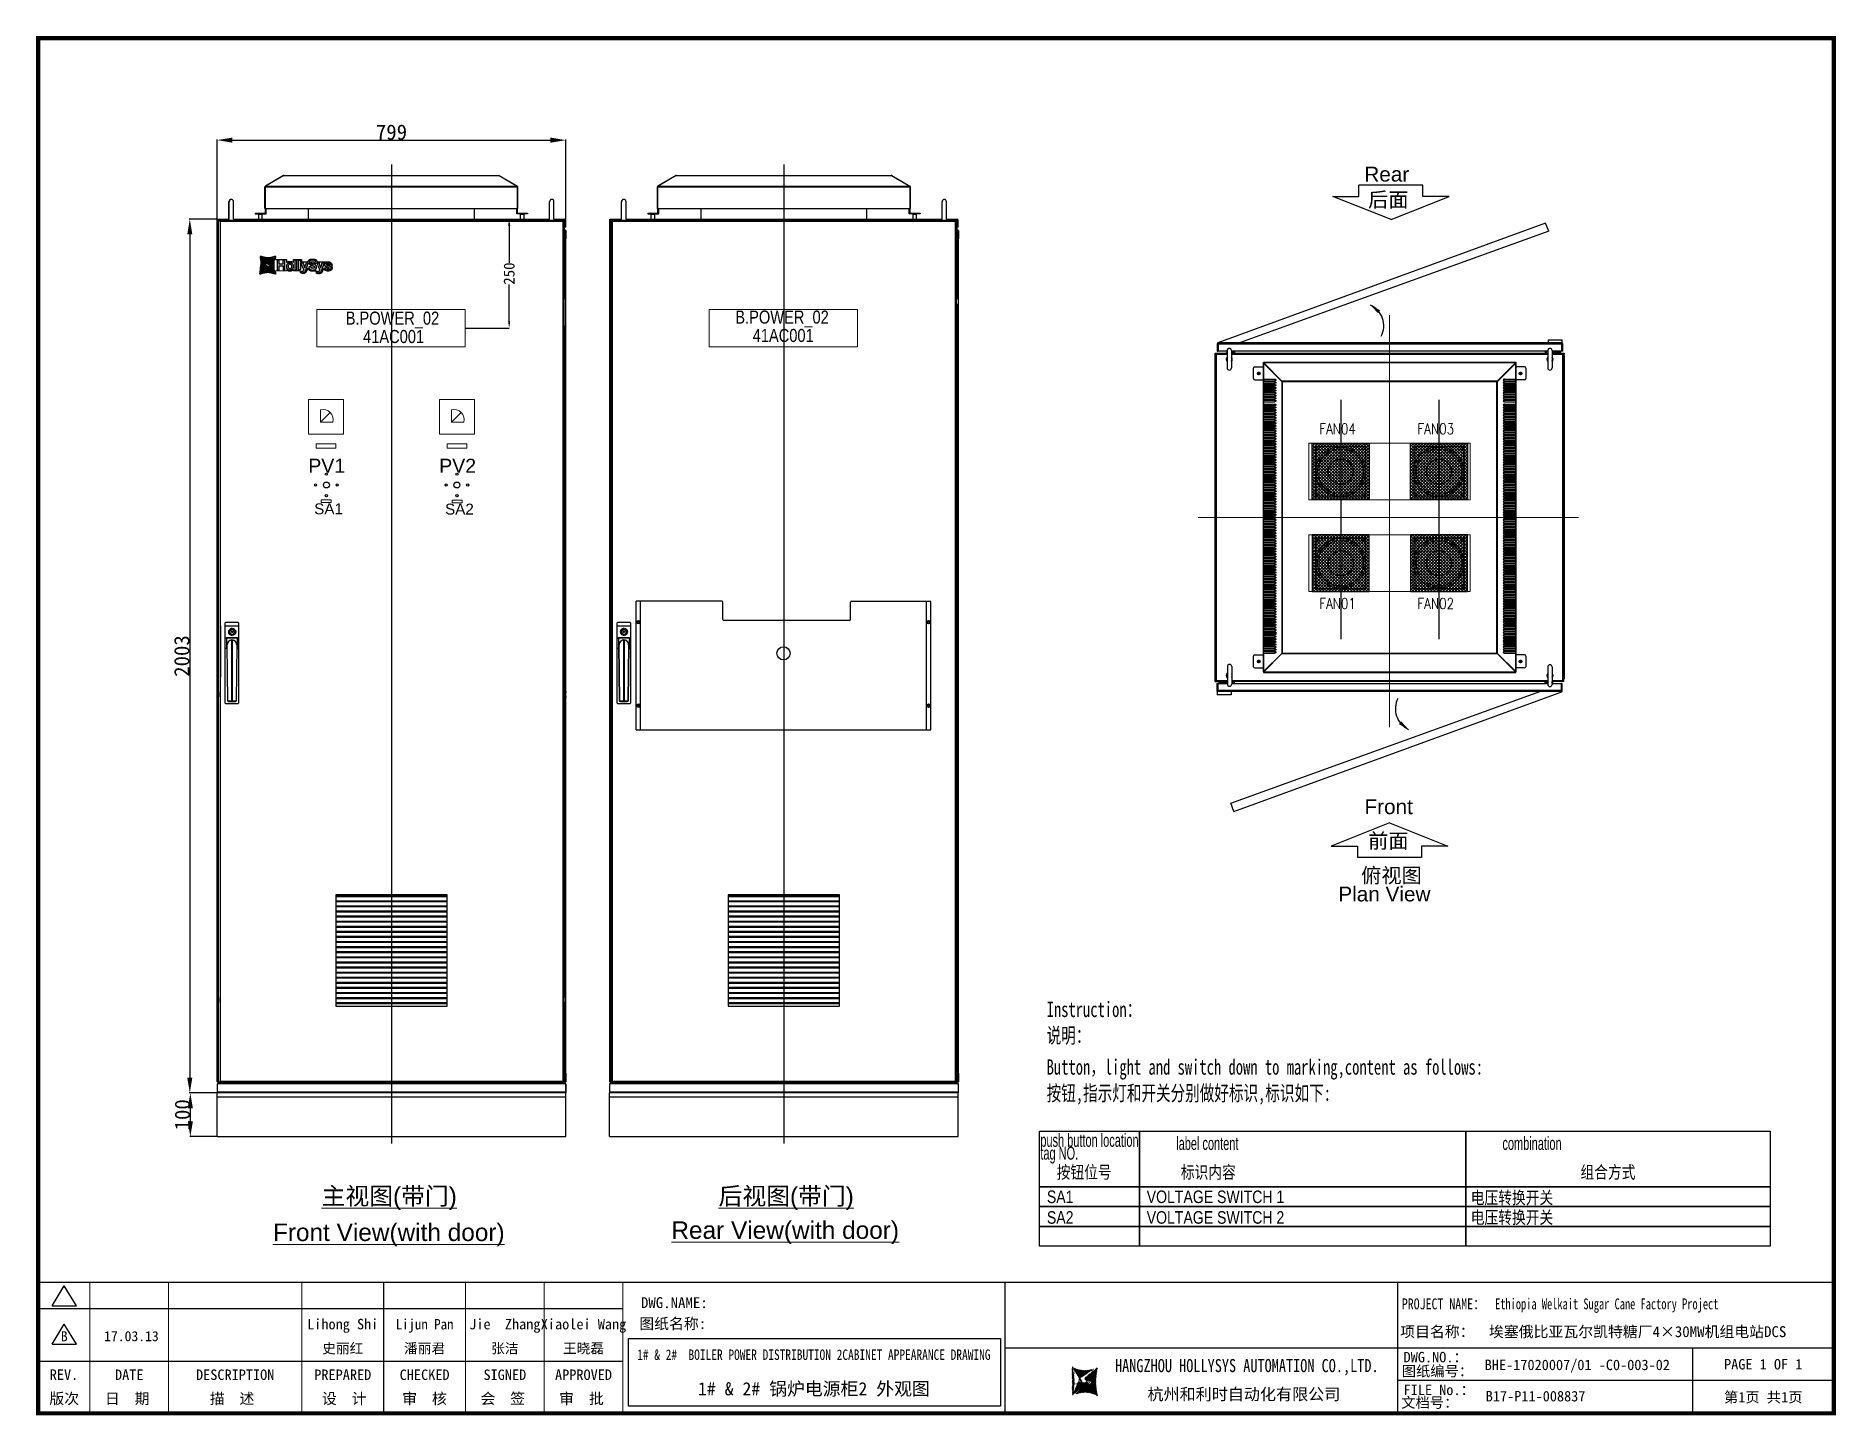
# Model space of a CAD drawing. Extents: x 81444 to 119867, y -54538 to -29386.
# Drawn here: x 81526 to 85652, y -45806 to -42644 of the extents above; entities that cross this region are included whole.
import ezdxf
from ezdxf.enums import TextEntityAlignment as Align
from ezdxf.lldxf.tags import DXFTag

# ---------------------------------------------------------------- set-up
doc = ezdxf.new("R2010")
doc.units = 0
doc.header["$LTSCALE"] = 100
doc.header["$MEASUREMENT"] = 0
for name, color, linetype in [('CABINET', 7, 'Continuous'), ('HLSTK', 7, 'Continuous'), ('PANEL', 7, 'Continuous'), ('PARTS', 6, 'Continuous'), ('t', 1, 'Continuous'), ('TEXT', 7, 'Continuous'), ('操作台', 7, 'Continuous'), ('标准图框及表格', 7, 'Continuous')]:
    doc.layers.add(name, color=color, linetype=linetype)
doc.layers.add('细实线', color=7, linetype='Continuous', lineweight=20)
doc.styles.add('HZ', font='arial.ttf', dxfattribs={"width": 0.7})
doc.styles.add('ROMANS', font='romans', dxfattribs={"width": 0.8, "height": 2})
doc.styles.get("Standard").update_dxf_attribs({"font": ''})
doc.styles.get('Standard').set_extended_font_data('SimSun')
tags = doc.linetypes.add('CENTER', pattern=[2, 1.25, -0.25, 0.25, -0.25]).pattern_tags.tags
tags[10:11] = [DXFTag(74, 4), DXFTag(75, 0), DXFTag(340, '0'), DXFTag(46, 1.0), DXFTag(50, 0.0), DXFTag(44, 0.0), DXFTag(45, 0.0)]
tags[8:9] = [DXFTag(74, 4), DXFTag(75, 0), DXFTag(340, '0'), DXFTag(46, 1.0), DXFTag(50, 0.0), DXFTag(44, 0.0), DXFTag(45, 0.0)]
tags[6:7] = [DXFTag(74, 4), DXFTag(75, 0), DXFTag(340, '0'), DXFTag(46, 1.0), DXFTag(50, 0.0), DXFTag(44, 0.0), DXFTag(45, 0.0)]
tags[4:5] = [DXFTag(74, 4), DXFTag(75, 0), DXFTag(340, '0'), DXFTag(46, 1.0), DXFTag(50, 0.0), DXFTag(44, 0.0), DXFTag(45, 0.0)]
tags = doc.linetypes.add('HIDDEN', pattern=[0.375, 0.25, -0.125]).pattern_tags.tags
tags[6:7] = [DXFTag(74, 4), DXFTag(75, 0), DXFTag(340, '0'), DXFTag(46, 1.0), DXFTag(50, 0.0), DXFTag(44, 0.0), DXFTag(45, 0.0)]
tags[4:5] = [DXFTag(74, 4), DXFTag(75, 0), DXFTag(340, '0'), DXFTag(46, 1.0), DXFTag(50, 0.0), DXFTag(44, 0.0), DXFTag(45, 0.0)]
tags = doc.linetypes.add('HIDDEN2', pattern=[0.1875, 0.125, -0.0625]).pattern_tags.tags
tags[6:7] = [DXFTag(74, 4), DXFTag(75, 0), DXFTag(340, '0'), DXFTag(46, 1.0), DXFTag(50, 0.0), DXFTag(44, 0.0), DXFTag(45, 0.0)]
tags[4:5] = [DXFTag(74, 4), DXFTag(75, 0), DXFTag(340, '0'), DXFTag(46, 1.0), DXFTag(50, 0.0), DXFTag(44, 0.0), DXFTag(45, 0.0)]
doc.dimstyles.new('ISO-25', dxfattribs={"dimtxt": 35, "dimasz": 35, "dimexe": 1.25, "dimexo": 0.625, "dimtad": 1, "dimtoh": 1, "dimdec": 0, "dimtxsty": 'Standard', "dimcen": 2.5, "dimadec": 0, "dimazin": 0, "dimtfac": 1, "dimtdec": 0, "dimtmove": 0, "dimatfit": 3, "dimfxl": 0, "dimarcsym": 0})
doc.dimstyles.new('STANDARD$0', dxfattribs={"dimtxt": 25, "dimasz": 15, "dimexe": 0.18, "dimexo": 0.0625, "dimgap": 0.09, "dimtad": 0, "dimdec": 0, "dimzin": 0, "dimdsep": 46, "dimtxsty": 'Standard', "dimcen": 0.09, "dimadec": 0, "dimazin": 0, "dimtfac": 1, "dimtdec": 0, "dimtofl": 0, "dimtmove": 0, "dimatfit": 3, "dimfxl": 0, "dimtolj": 1, "dimtzin": 0, "dimarcsym": 0})
pattern_1 = [(135, (80372.239, -62398.725), (3.5355339, 3.5355339), []), (45, (80372.239, -62398.725), (3.5355339, -3.5355339), [])]
pattern_2 = [(225, (80372.239, -25095.679), (3.5355339, -3.5355339), []), (315, (80372.239, -25095.679), (3.5355339, 3.5355339), [])]

msp = doc.modelspace()

# ---------------------------------------------------------------- texts
at = {"color": 7, "style": 'HZ'}
for s, p in [('Rear', (84570.8, -42977.6)), ('后面', (84579.4, -43036)), ('Front', (84571.1, -44427.1)), ('前面', (84579.4, -44505.3)), ('俯视图', (84563.4, -44584.6)), ('Plan View', (84511.2, -44627.2))]:
    msp.add_text(s, height=34, dxfattribs=at).set_placement(p)
at = {"color": 7, "style": 'ROMANS', "width": 0.8}
for s, p in [('FAN04', (84467.5, -43556.7)), ('FAN03', (84692.5, -43556.7)), ('FAN01', (84467.5, -43956.9)), ('FAN02', (84692.5, -43956.9))]:
    msp.add_text(s, height=25, dxfattribs=at).set_placement(p)
at = {"style": 'HZ'}
for s, height, p in [('PV1', 32, (82192.8, -43644.7)), ('PV2', 32, (82492.8, -43644.7)), ('SA1', 25, (82197, -43740)), ('SA2', 25, (82496.9, -43740.6))]:
    msp.add_text(s, height=height, dxfattribs=at).set_placement(p, align=Align.CENTER)
at = {"layer": 'HLSTK', "color": 7, "style": 'HZ', "width": 0.8}
for s, p in [('B.POWER_02', (83236.3, -43303.1)), ('B.POWER_02', (82343.4, -43305.5)), ('41AC001', (83238.9, -43345.2)), ('41AC001', (82346, -43347.6))]:
    msp.add_text(s, height=30, dxfattribs=at).set_placement(p, align=Align.CENTER)
at = {"layer": 'TEXT', "color": 7, "lineweight": 0, "style": 'HZ'}
for s, p in [('%%U主视图(带门)', (82336, -45322.2)), ('%%U后视图(带门)', (83245.8, -45322.2)), ('%%UFront View(with door)', (82335, -45405.4)), ('%%URear View(with door)', (83243.5, -45400.4))]:
    msp.add_text(s, height=40, dxfattribs=at).set_placement(p, align=Align.CENTER)
at = {"layer": '操作台', "linetype": 'Continuous', "lineweight": 5, "style": 'HZ'}
for s, height, width, p in [('push button location', 30, 0.6, (83828.3, -45189.6)), ('label content', 30, 0.6, (84139.7, -45196.7)), ('combination', 30, 0.6, (84887.3, -45196.7)), ('tag NO. ', 30, 0.6, (83828.3, -45219)), ('按钮位号', 28.85, 0.8, (83865.7, -45262.1)), ('标识内容', 28.85, 0.8, (84150.2, -45262.1)), ('组合方式', 28.85, 0.8, (85066.1, -45262.1)), ('SA1', 28.85, 0.8, (83843.3, -45318.5)), ('电压转换开关', 28.85, 0.8, (84814.7, -45320.5)), ('SA2', 28.85, 0.8, (83843.3, -45365.8)), ('电压转换开关', 28.85, 0.8, (84814.7, -45365.8))]:
    msp.add_text(s, height=height, dxfattribs=dict(at, width=width)).set_placement(p)
at = {"layer": '操作台', "color": 7, "linetype": 'Continuous', "lineweight": 5, "style": 'HZ', "width": 0.8}
for s, p in [('VOLTAGE SWITCH 1', (84072, -45318.5)), ('VOLTAGE SWITCH 2', (84072, -45365.8))]:
    msp.add_text(s, height=28.846, dxfattribs=at).set_placement(p)
at = {"layer": '细实线', "char_height": 35, "width": 1529.48, "attachment_point": 1, "style": 'HZ'}
for s, insert in [('{\\fsimsun|b0|i0|c134|p2;Instruction：}', (83842.7, -44857.1)), ('{\\fsimsun|b0|i0|c134|p2;说明：', (83842.7, -44916.8)), ('{\\fsimsun|b0|i0|c134|p2;Button，light and switch down to marking,content as follows:}', (83842.7, -44989.1)), ('{\\fsimsun|b0|i0|c134|p2;按钮,指示灯和开关分别做好标识,标识如下:}', (83842.7, -45048.9))]:
    msp.add_mtext(s, dxfattribs=dict(at, insert=insert))

# ---------------------------------------------------------------- blocks, each defined once
blk = doc.blocks.new('风机')
at = {"color": 3}
for p, q in [((0, 0), (0, -115)), ((115, 0), (0, 0)), ((115, -115), (115, 0)), ((0, -115), (115, -115))]:
    blk.add_line(p, q, dxfattribs=at)
for centre, major_axis, start_param, end_param in [((5, -5), (1.77, 1.77), 2.356194490187731, 8.639379797367317), ((57.5, -57.5), (37.1, 37.1), 2.356194490192193, 8.63937979737178), ((110, -5), (1.77, 1.77), 2.356194490188677, 8.639379797368264), ((5, -110), (-1.77, 1.77), 0.785398, 7.068583), ((110, -110), (-1.77, 1.77), 0.785398, 7.068583)]:
    blk.add_ellipse(centre, major_axis=major_axis, ratio=1, start_param=start_param, end_param=end_param, dxfattribs=at)
blk = doc.blocks.new('*D105')
at = {"color": 0, "lineweight": -2}
for p, q in [((81941.8, -43063), (81941.8, -42881.4)), ((81976.8, -42882.6), (82705.6, -42882.6)), ((82740.6, -43065.3), (82740.6, -42881.4))]:
    blk.add_line(p, q, dxfattribs=at)
at = {"color": 0}
for points in [[(81976.8, -42876.8), (81976.8, -42888.5), (81941.8, -42882.6)], [(82705.6, -42888.5), (82705.6, -42876.8), (82740.6, -42882.6)]]:
    blk.add_solid(points, dxfattribs=at)
at = {"layer": 'Defpoints', "color": 0}
for p in [(82740.6, -42882.6), (81941.8, -43063.6), (82740.6, -43065.9)]:
    blk.add_point(p, dxfattribs=at)
at = {"color": 0, "insert": (82341.2, -42864.5), "char_height": 35, "attachment_point": 5}
blk.add_mtext('799', dxfattribs=at)
blk = doc.blocks.new('*D106')
at = {"color": 0, "lineweight": -2}
for p, q in [((81941, -45066.1), (81879, -45066.1)), ((81880.2, -45131.1), (81880.2, -45101.1)), ((81941, -45166.1), (81879, -45166.1))]:
    blk.add_line(p, q, dxfattribs=at)
at = {"color": 0}
for points in [[(81886, -45101.1), (81874.4, -45101.1), (81880.2, -45066.1)], [(81874.4, -45131.1), (81886, -45131.1), (81880.2, -45166.1)]]:
    blk.add_solid(points, dxfattribs=at)
at = {"layer": 'Defpoints', "color": 0}
for p in [(81880.2, -45066.1), (81941.6, -45066.1), (81941.6, -45166.1)]:
    blk.add_point(p, dxfattribs=at)
at = {"color": 0, "insert": (81862.1, -45116.1), "char_height": 35, "attachment_point": 5, "rotation": 90}
blk.add_mtext('100', dxfattribs=at)
blk = doc.blocks.new('*D107')
at = {"color": 0, "lineweight": -2}
for p, q in [((81941.3, -43063.6), (81877.7, -43063.6)), ((81879, -43098.6), (81879, -45031.1)), ((81941.3, -45066.1), (81877.7, -45066.1))]:
    blk.add_line(p, q, dxfattribs=at)
at = {"color": 0}
for points in [[(81884.8, -43098.6), (81873.1, -43098.6), (81879, -43063.6)], [(81873.1, -45031.1), (81884.8, -45031.1), (81879, -45066.1)]]:
    blk.add_solid(points, dxfattribs=at)
at = {"layer": 'Defpoints', "color": 0}
for p in [(81941.9, -43063.6), (81879, -45066.1), (81941.9, -45066.1)]:
    blk.add_point(p, dxfattribs=at)
at = {"color": 0, "insert": (81860.8, -44064.8), "char_height": 35, "attachment_point": 5, "rotation": 90}
blk.add_mtext('2003', dxfattribs=at)
blk = doc.blocks.new('*D100')
at = {"layer": 'Defpoints', "color": 0}
for p in [(82510, -43063.4), (82610.9, -43063.4), (82510, -43313.4)]:
    blk.add_point(p, dxfattribs=at)
at = {"layer": '细实线', "color": 0, "lineweight": -2}
for p, q in [((82510.1, -43063.4), (82611, -43063.4)), ((82610.9, -43078.4), (82610.9, -43163.5)), ((82610.9, -43298.4), (82610.9, -43213.4)), ((82510.1, -43313.4), (82611, -43313.4))]:
    blk.add_line(p, q, dxfattribs=at)
at = {"layer": '细实线', "color": 0}
for points in [[(82613.4, -43078.4), (82608.4, -43078.4), (82610.9, -43063.4)], [(82608.4, -43298.4), (82613.4, -43298.4), (82610.9, -43313.4)]]:
    blk.add_solid(points, dxfattribs=at)
at = {"layer": '细实线', "color": 0, "insert": (82610.9, -43188.4), "char_height": 25, "attachment_point": 5, "rotation": 90}
blk.add_mtext('\\A1;250', dxfattribs=at)
blk = doc.blocks.new('图框')
at = {"layer": '标准图框及表格'}
h = blk.add_hatch(dxfattribs=at)
h.set_pattern_fill('ANSI31', color=5, scale=8.329864, style=0)
edge = h.paths.add_edge_path()
edge.add_arc((2399.3, -2998.2), 55.2, 238.1092, 291.6532)
edge.add_line((2419.6, -3049.4), (2388.5, -3070.2))
edge.add_arc((2238.9, -3078.3), 135.4, 346.3915, 374.25)
edge.add_line((2370.5, -3110.2), (2397.5, -3087.9))
edge.add_line((2391.3, -3080.3), (2396.1, -3080.9))
edge.add_spline(control_points=[(2397.5, -3087.9), (2398.4, -3087), (2400, -3085.5), (2399.9, -3081.3), (2397.4, -3081), (2396.1, -3080.9)], knot_values=[0, 0, 0, 0, 6.844331, 12.400427, 18.769243, 18.769243, 18.769243, 18.769243], weights=[1, 1, 1, 1, 1, 1], degree=3, periodic=0)
edge.add_spline(control_points=[(2388.5, -3070.3), (2387.8, -3070.9), (2386.5, -3072), (2385.5, -3073.4), (2385.1, -3074)], knot_values=[0, 0, 0, 0, 5.253674, 9.488439, 9.488439, 9.488439, 9.488439], weights=[1, 1, 1, 1, 1], degree=3, periodic=0)
edge.add_spline(control_points=[(2386.3, -3072.3), (2385.7, -3072.9), (2384.6, -3074.4), (2384.9, -3077.7), (2387.9, -3079.9), (2390.2, -3080.1), (2391.3, -3080.3)], knot_values=[10.665975, 10.665975, 10.665975, 10.665975, 18.977704, 28.894558, 41.119554, 52.646925, 52.646925, 52.646925, 52.646925], weights=[1, 1, 1, 1, 1, 1, 1], degree=3, periodic=0)
h = blk.add_hatch(dxfattribs=at)
h.set_pattern_fill('ANSI31', color=3, scale=8.329864, style=0)
edge = h.paths.add_edge_path()
edge.add_line((2402.5, -3075.8), (2407.7, -3076.4))
edge.add_spline(control_points=[(2401, -3068.8), (2400.2, -3069.6), (2398.5, -3071.2), (2398.6, -3075.4), (2401.1, -3075.6), (2402.4, -3075.8)], knot_values=[0, 0, 0, 0, 6.844331, 12.400427, 18.769243, 18.769243, 18.769243, 18.769243], weights=[1, 1, 1, 1, 1, 1], degree=3, periodic=0)
edge.add_line((2428, -3046.5), (2401, -3068.8))
edge.add_spline(control_points=[(2412.6, -3083.9), (2413, -3083.4), (2413.9, -3082.1), (2413.6, -3078.9), (2410.7, -3076.8), (2408.3, -3076.5), (2407.2, -3076.4)], knot_values=[12.654089, 12.654089, 12.654089, 12.654089, 18.977704, 28.894558, 41.119554, 52.646925, 52.646925, 52.646925, 52.646925], weights=[1, 1, 1, 1, 1, 1, 1], degree=3, periodic=0)
edge.add_line((2411.6, -3085), (2412.8, -3083.7))
edge.add_line((2410, -3086.4), (2411.6, -3085))
edge.add_line((2378.9, -3107.2), (2410, -3086.4))
edge.add_arc((2399.3, -3158.5), 55.2, 58.1092, 111.6532)
edge.add_arc((2559.6, -3078.3), 135.4, 166.3915, 194.25)
at = {"color": 7}
for p, q in [((2215.6, -2851.6), (2215.6, -3151.6)), ((3115.6, -2851.6), (3115.6, -3151.6)), ((0, -2911.6), (1340.2, -2911.6)), ((2215.6, -3001.6), (3115.6, -3001.6)), ((3115.6, -3001.6), (4115.6, -3001.6)), ((3791.8, -3001.6), (3791.8, -3151.6)), ((0, -3031.6), (1340.2, -3031.6)), ((4115.6, -3076.6), (3115.6, -3076.6))]:
    blk.add_line(p, q, dxfattribs=at)
at = {"color": 7, "const_width": 3}
blk.add_lwpolyline([(4115.6, -2851.6), (0, -2851.6)], dxfattribs=at)
at = {"layer": 't', "color": 7}
for p, q in [((31.9, -2905), (59.9, -2859.1)), ((87.8, -2905), (59.9, -2859.1)), ((31.9, -2905), (87.8, -2905)), ((31.9, -2993), (59.9, -2947.1)), ((87.8, -2993), (59.9, -2947.1)), ((31.9, -2993), (87.8, -2993))]:
    blk.add_line(p, q, dxfattribs=at)
at = {"layer": 't', "color": 7, "const_width": 9.62}
blk.add_lwpolyline([(4115.6, -3151.6), (4115.6, 0), (0, 0), (0, -3151.6)], close=True, dxfattribs=at)
at = {"layer": 't', "color": 7, "const_width": 2.4}
for points in [[(118.8, -2852.8), (118.8, -3151.6)], [(299.1, -2852.8), (299.1, -3151.6)], [(604.4, -2852.8), (604.4, -3156.4)], [(792, -2852.8), (792, -3156.4)], [(979.6, -2852.8), (979.6, -3156.4)], [(1159.9, -2852.8), (1159.9, -3156.4)], [(1340.2, -2852.8), (1340.2, -3156.4)]]:
    blk.add_lwpolyline(points, dxfattribs=at)
at = {"color": 7, "linetype": 'CENTER'}
for s, height, p in [('图纸编号：', 24, (3125.2, -3066.7)), ('杭州和利时自动化有限公司', 27, (2542.5, -3121.1)), ('文档号：', 24, (3124, -3138.7))]:
    blk.add_text(s, height=height, dxfattribs=at).set_placement(p)
at = {"color": 7, "flags": 8}
for tag, p, height in [('DWG.NAME:', (1381.6, -2910.4), 25), ('PROJECTNAME:', (3125.5, -2912.8), 24), ('PROJECTNAME：', (3339.1, -2913.1), 25), ('DWG.NO.:', (3128.2, -3030.4), 24), ('图纸编号', (3315.4, -3052.4), 24), ('FILENO.:', (3128.7, -3106.1), 24), ('文档号', (3317.7, -3124.1), 24)]:
    blk.add_attdef(tag, p, '', height=height, dxfattribs=at)
for tag, height, p in [('A', 23, (59.9, -2974.9)), ('设计时间', 23, (213.9, -2974.9)), ('RENLIU', 24, (698.2, -2950.4)), ('SHUFENWANG', 24, (885.8, -2950.4)), ('FANGHOU', 24, (1069.7, -2950.4)), ('DANDANLI', 24, (1250, -2950.4)), ('刘仁', 23, (698.2, -3002.2)), ('王姝芬', 23, (885.8, -3002.2)), ('侯方', 23, (1069.7, -3002.2)), ('李丹丹', 23, (1250, -3002.2)), ('#10STATIONONTROLCABINETCOVER', 30, (1777.9, -3017.2)), ('REV.', 24, (59.4, -3063)), ('DATE', 24, (208.9, -3063)), ('DESCRIPTION', 24, (451.7, -3063)), ('PREPARED', 24, (698.2, -3063)), ('CHECKED', 24, (885.8, -3063)), ('SIGNED', 24, (1069.7, -3063)), ('APPROVED', 24, (1250, -3063)), ('PAGEXOFX', 24, (3953.7, -3039.1)), ('图纸名称', 30, (1777.9, -3094.7)), ('第几页共几页', 24, (3953.7, -3114.1))]:
    blk.add_attdef(tag, text='', height=height, dxfattribs=at).set_placement(p, align=Align.MIDDLE)
for tag, p in [('图纸名称:', (1377.8, -2965.9)), ('项目名称：', (3121.6, -2984.3)), ('项目名称：', (3325, -2984.3))]:
    blk.add_attdef(tag, text='', height=25, dxfattribs=at).set_placement(p, align=Align.BOTTOM_LEFT)
at = {"color": 7, "width": 0.8, "flags": 8}
blk.add_attdef('HANGZHOUHOLLYSYSAUTOMATIONCO.,LTD.', text='', height=24, dxfattribs=at).set_placement((2770.1, -3045.7), align=Align.MIDDLE)
at = {"layer": 't', "color": 7}
for s, p in [('版次', (59.9, -3117.6)), ('日  期', (204.2, -3117.6)), ('描  述', (444.5, -3117.6)), ('设  计', (701.5, -3117.6)), ('审  核', (885.6, -3117.6)), ('会  签', (1065, -3117.6)), ('审  批', (1245.3, -3117.6))]:
    blk.add_text(s, height=25, dxfattribs=at).set_placement(p, align=Align.MIDDLE_CENTER)
at = {"layer": '标准图框及表格', "color": 5, "style": 'HZ'}
for s, p in [('pgqh', (2373.9, -3059.7)), ('hollilas', (2374.1, -3086))]:
    blk.add_text(s, height=5.21, dxfattribs=at).set_placement(p)
at = {"layer": '标准图框及表格', "color": 3, "style": 'HZ'}
for s, height, p in [('auto', 8.68, (2400.9, -3074.2)), ('hollysys', 4.34, (2402.5, -3099.7))]:
    blk.add_text(s, height=height, dxfattribs=at).set_placement(p)

# ---------------------------------------------------------------- dimensions: what is measured, and where the dimension line sits
at = {"color": 3}
dim = msp.add_linear_dim(base=(82740.6, -42882.6), p1=(81941.8, -43063.6), p2=(82740.6, -43065.9), dimstyle='ISO-25', dxfattribs=at)
dim.commit()
dim.dimension.update_dxf_attribs({"geometry": '*D105', "text_midpoint": (82341.2, -42864.5)})
for base, p1, p2, picture, middle in [((81878.9636694, -45066.0992385), (81941.9095906, -43063.5992385), (81941.9095906, -45066.0992385), '*D107', (81860.8386694, -44064.8492385)), ((81880.2, -45066.1), (81941.6, -45166.1), (81941.6, -45066.1), '*D106', (81862.1, -45116.1))]:
    dim = msp.add_linear_dim(base=base, p1=p1, p2=p2, angle=90, dimstyle='ISO-25', dxfattribs=at)
    dim.commit()
    dim.dimension.update_dxf_attribs({"geometry": picture, "text_midpoint": middle})
at = {"layer": '细实线', "color": 3}
dim = msp.add_linear_dim(base=(82610.9, -43063.4), p1=(82510, -43313.4), p2=(82510, -43063.4), angle=90, dimstyle='STANDARD$0', dxfattribs=at)
dim.commit()
dim.dimension.update_dxf_attribs({"geometry": '*D100', "text_midpoint": (82610.9, -43188.4)})

# ---------------------------------------------------------------- hatches: boundary and pattern name
for color, points in [(160, [(82042.5, -43187), (82042.6, -43185), (82042.7, -43183.6), (82042.9, -43182), (82043.2, -43180.2), (82043.3, -43178), (82043.5, -43175.6), (82043.5, -43172.8), (82043.7, -43170.4), (82043.8, -43167.9), (82043.8, -43165.7), (82043.6, -43163.9), (82043.5, -43161.3), (82043.3, -43159.6), (82043.2, -43157.8), (82043.1, -43155.9), (82043, -43154.2), (82042.9, -43153.1), (82042.8, -43152), (82042.8, -43151.6), (82043.3, -43151.8), (82044, -43152), (82044.4, -43152.2), (82044.8, -43152.4), (82045.2, -43152.5), (82045.6, -43152.7), (82046, -43152.9), (82046.9, -43153.1), (82047.8, -43153.4), (82048.8, -43153.7), (82049.5, -43153.9), (82050.6, -43154.2), (82051.1, -43154.2), (82051.6, -43154.3), (82052.1, -43154.3), (82053, -43154.4), (82053.8, -43154.5), (82054.8, -43154.6), (82055.6, -43154.6), (82056.6, -43154.6), (82057.6, -43154.7), (82058.6, -43154.6), (82059.8, -43154.6), (82061, -43154.5), (82062.2, -43154.4), (82063.3, -43154.3), (82064, -43154.2), (82064.8, -43154.1), (82065.4, -43153.9), (82066.4, -43153.7), (82067, -43153.6), (82067.9, -43153.4), (82069, -43153.2), (82069.4, -43153), (82069.7, -43153), (82069.5, -43153.2), (82053.2, -43167.2), (82052.9, -43167.6), (82052.7, -43167.9), (82052.6, -43168.4), (82052.6, -43168.7), (82052.7, -43168.9), (82052.8, -43169), (82053, -43169.2), (82053.3, -43169.3), (82053.5, -43169.4), (82053.8, -43169.6), (82054.2, -43169.8), (82054.8, -43170), (82055.3, -43170.2), (82055.7, -43170.5), (82056.2, -43170.6), (82056.5, -43170.7), (82056.8, -43170.9), (82057.2, -43171.1), (82057.6, -43171.4), (82057.8, -43171.7), (82057.9, -43172), (82057.9, -43172.5), (82057.8, -43172.9), (82057.6, -43173.2), (82042.7, -43186.9)]), (114, [(82046.1, -43185.7), (82046.3, -43185.5), (82062.6, -43171.5), (82062.9, -43171.1), (82063.1, -43170.8), (82063.2, -43170.3), (82063.2, -43170), (82063.1, -43169.8), (82063, -43169.7), (82062.7, -43169.6), (82062.5, -43169.4), (82062.3, -43169.3), (82062, -43169.1), (82061.6, -43168.9), (82061, -43168.7), (82060.5, -43168.5), (82060.1, -43168.3), (82059.6, -43168.1), (82059.3, -43168), (82058.9, -43167.8), (82058.6, -43167.6), (82058.2, -43167.3), (82058, -43167), (82057.9, -43166.7), (82057.9, -43166.3), (82058, -43165.9), (82058.2, -43165.5), (82073.1, -43151.8), (82073.3, -43151.7), (82073.2, -43153.7), (82073.1, -43155.2), (82072.9, -43156.8), (82072.6, -43158.5), (82072.4, -43160.7), (82072.3, -43163.2), (82072.3, -43165.9), (82072.1, -43168.3), (82072, -43170.8), (82072, -43173), (82072.2, -43174.8), (82072.3, -43177.4), (82072.4, -43179.1), (82072.6, -43180.9), (82072.7, -43182.8), (82072.8, -43184.5), (82072.9, -43185.6), (82073, -43186.7), (82073, -43187.1), (82072.5, -43186.9), (82071.7, -43186.7), (82071.3, -43186.6), (82071, -43186.4), (82070.6, -43186.2), (82070.2, -43186), (82069.8, -43185.8), (82068.9, -43185.6), (82067.9, -43185.3), (82067, -43185), (82066.3, -43184.8), (82065.2, -43184.5), (82064.7, -43184.5), (82064.2, -43184.4), (82063.6, -43184.4), (82062.8, -43184.3), (82062, -43184.2), (82061, -43184.1), (82060.1, -43184.1), (82059.2, -43184.1), (82058.1, -43184.1), (82057.2, -43184.1), (82056, -43184.1), (82054.8, -43184.2), (82053.5, -43184.3), (82052.5, -43184.4), (82051.8, -43184.5), (82051, -43184.6), (82050.3, -43184.8), (82049.3, -43185), (82048.8, -43185.1), (82047.8, -43185.3), (82046.8, -43185.5), (82046.4, -43185.7)])]:
    msp.add_hatch(color=color).paths.add_polyline_path(points)
h = msp.add_hatch(color=0)
h.paths.add_polyline_path([(82151.7, -43172.7), (82151.8, -43173.6), (82151.9, -43174.2), (82152.1, -43174.9), (82152.3, -43175.7), (82152.6, -43176.3), (82152.8, -43176.8), (82153.2, -43177.4), (82153.6, -43177.8), (82154.1, -43178.2), (82154.4, -43178.5), (82154.9, -43178.8), (82155.4, -43179.1), (82155.5, -43179.2), (82155.9, -43179.4), (82156.4, -43179.7), (82157, -43179.9), (82157.5, -43180.1), (82158.1, -43180.2), (82158.7, -43180.3), (82159.4, -43180.4), (82160, -43180.4), (82160.6, -43180.5), (82161.4, -43180.5), (82162.2, -43180.5), (82163.2, -43180.4), (82164.2, -43180.2), (82165, -43180), (82165.6, -43179.7), (82166.3, -43179.3), (82166.8, -43179), (82167.3, -43178.6), (82167.7, -43178.2), (82168.1, -43177.8), (82168.4, -43177.4), (82168.8, -43176.9), (82169.1, -43176.3), (82169.3, -43175.6), (82169.4, -43174.9), (82169.5, -43174.2), (82169.5, -43173.1), (82169.4, -43172.3), (82169.3, -43171.5), (82169, -43170.8), (82168.9, -43170.3), (82168.6, -43169.9), (82168.3, -43169.4), (82167.9, -43169), (82167.4, -43168.6), (82166.9, -43168.2), (82166.6, -43168), (82166.2, -43167.7), (82165.7, -43167.5), (82165.2, -43167.2), (82164.8, -43167.1), (82164.3, -43166.9), (82163.7, -43166.7), (82163.2, -43166.6), (82162.6, -43166.5), (82162, -43166.3), (82161.3, -43166.2), (82160.8, -43166.1), (82160.4, -43166), (82159.8, -43165.8), (82159.3, -43165.7), (82158.8, -43165.5), (82158.2, -43165.3), (82157.8, -43165.1), (82157.4, -43164.8), (82157, -43164.5), (82156.8, -43164.2), (82156.6, -43163.8), (82156.6, -43163.3), (82156.6, -43163), (82156.7, -43162.7), (82156.9, -43162.4), (82157.2, -43162.2), (82157.5, -43162), (82157.9, -43161.8), (82158.4, -43161.6), (82159, -43161.5), (82159.8, -43161.4), (82160.4, -43161.4), (82161, -43161.4), (82161.7, -43161.4), (82162.2, -43161.5), (82162.8, -43161.6), (82163.2, -43161.9), (82163.5, -43162.2), (82163.7, -43162.5), (82163.8, -43162.8), (82163.9, -43163.1), (82164, -43163.5), (82164.1, -43163.8), (82164.1, -43164), (82164.2, -43164.2), (82164.2, -43164.4), (82168.8, -43164.4), (82168.7, -43163.6), (82168.6, -43163), (82168.5, -43162.5), (82168.3, -43162), (82168.1, -43161.6), (82167.9, -43161.4), (82167.7, -43161), (82167.5, -43160.7), (82167.2, -43160.4), (82167, -43160.1), (82166.8, -43159.8), (82166.5, -43159.6), (82166.3, -43159.3), (82165.9, -43159), (82165.7, -43158.8), (82165.4, -43158.6), (82165.1, -43158.4), (82164.7, -43158.3), (82164.3, -43158.2), (82163.9, -43158.1), (82163.4, -43158), (82162.7, -43157.9), (82161.9, -43157.7), (82161.1, -43157.6), (82160.2, -43157.6), (82159.5, -43157.6), (82158.7, -43157.6), (82158.1, -43157.7), (82157.5, -43157.8), (82157, -43158), (82156.7, -43158.1), (82156.3, -43158.3), (82155.8, -43158.5), (82155.4, -43158.7), (82154.8, -43159.1), (82154.3, -43159.4), (82154.1, -43159.6), (82153.9, -43159.8), (82153.6, -43160.1), (82153.4, -43160.4), (82153.2, -43160.8), (82153, -43161.4), (82152.9, -43161.7), (82152.7, -43162.1), (82152.6, -43162.6), (82152.5, -43163.1), (82152.4, -43163.5), (82152.4, -43164.1), (82152.4, -43164.6), (82152.4, -43165.1), (82152.6, -43165.6), (82152.7, -43166), (82152.9, -43166.4), (82153.1, -43166.7), (82153.5, -43167.1), (82153.9, -43167.6), (82154.3, -43167.9), (82154.8, -43168.4), (82155.3, -43168.7), (82155.8, -43169), (82156.6, -43169.3), (82157.3, -43169.5), (82157.8, -43169.7), (82158.3, -43169.8), (82158.9, -43170), (82159.6, -43170.2), (82160.3, -43170.4), (82161, -43170.6), (82161.9, -43170.8), (82162.6, -43171), (82163.1, -43171.2), (82163.7, -43171.6), (82164.2, -43172), (82164.5, -43172.4), (82164.8, -43173), (82164.9, -43173.5), (82164.9, -43174.2), (82164.7, -43174.7), (82164.4, -43175.2), (82164, -43175.5), (82163.4, -43175.8), (82162.7, -43176.1), (82161.9, -43176.2), (82161.4, -43176.3), (82161, -43176.3), (82160.5, -43176.2), (82159.9, -43176.2), (82159.3, -43176.2), (82158.8, -43176), (82158.3, -43175.7), (82157.8, -43175.3), (82157.6, -43175), (82157.2, -43174.6), (82156.9, -43174.2), (82156.7, -43173.9), (82156.4, -43173.5), (82156.2, -43173.1), (82156.1, -43172.8), (82156.1, -43172.5)])
h.paths.add_polyline_path([(82079.1, -43180.3), (82079.4, -43157.7), (82083.7, -43157.7), (82083.7, -43166.6), (82092.5, -43166.6), (82092.5, -43157.9), (82096.8, -43157.9), (82096.8, -43180.1), (82092.8, -43180.1), (82092.8, -43170.3), (82083.6, -43170.3), (82083.6, -43180.3)])
h.paths.add_polyline_path([(82134.2, -43164.1), (82134.3, -43164.3), (82134.8, -43165.7), (82135.6, -43167.8), (82136.7, -43170.8), (82137.6, -43173.3), (82137.9, -43174), (82138.3, -43174.9), (82138.7, -43175.9), (82139.4, -43177.2), (82139.8, -43178.1), (82140.1, -43178.7), (82140.2, -43179.4), (82140.2, -43180.2), (82140, -43180.9), (82139.7, -43181.7), (82139.4, -43182.3), (82138.8, -43182.7), (82138.2, -43182.8), (82136.4, -43182.8), (82135.8, -43182.8), (82135.1, -43182.8), (82135.1, -43183.5), (82135.1, -43184.6), (82135.2, -43185.6), (82135.3, -43186.2), (82135.5, -43186.7), (82135.6, -43186.8), (82135.9, -43186.8), (82136.4, -43186.8), (82137.1, -43186.8), (82137.8, -43186.8), (82138.7, -43186.7), (82139, -43186.7), (82139.7, -43186.6), (82140.6, -43186.4), (82141.3, -43186), (82142, -43185.5), (82142.5, -43184.9), (82143, -43184.1), (82143.7, -43182.5), (82150.4, -43163.9), (82146.2, -43163.9), (82142.6, -43174.3), (82142.4, -43174.5), (82142.2, -43174.3), (82139.3, -43165.9), (82139, -43165.1), (82138.7, -43164.1), (82134.3, -43164.1)])
h.paths.add_polyline_path([(82170.8, -43164.1), (82170.8, -43164.3), (82171.3, -43165.7), (82172.1, -43167.8), (82173.2, -43170.8), (82174.2, -43173.3), (82174.4, -43174), (82174.8, -43174.9), (82175.3, -43175.9), (82176, -43177.2), (82176.4, -43178.1), (82176.7, -43178.7), (82176.8, -43179.4), (82176.8, -43180.2), (82176.6, -43180.9), (82176.3, -43181.7), (82175.9, -43182.3), (82175.4, -43182.7), (82174.8, -43182.8), (82173, -43182.8), (82172.3, -43182.8), (82171.7, -43182.8), (82171.7, -43183.5), (82171.7, -43184.6), (82171.8, -43185.6), (82171.9, -43186.2), (82172, -43186.7), (82172.1, -43186.8), (82172.4, -43186.8), (82173, -43186.8), (82173.7, -43186.8), (82174.3, -43186.8), (82175.3, -43186.7), (82175.6, -43186.7), (82176.3, -43186.6), (82177.1, -43186.4), (82177.9, -43186), (82178.5, -43185.5), (82179, -43184.9), (82179.5, -43184.1), (82180.3, -43182.5), (82186.9, -43163.9), (82182.7, -43163.9), (82179.2, -43174.3), (82179, -43174.5), (82178.7, -43174.3), (82175.8, -43165.9), (82175.6, -43165.1), (82175.2, -43164.1), (82170.8, -43164.1)])
h.paths.add_polyline_path([(82100.3, -43172.6), (82100.3, -43173.4), (82100.4, -43174.2), (82100.7, -43175.4), (82101, -43176.1), (82101.4, -43177), (82102, -43177.7), (82102.6, -43178.3), (82103.3, -43178.9), (82103.8, -43179.3), (82104.4, -43179.6), (82105, -43179.8), (82105.7, -43180), (82106.7, -43180.2), (82107.3, -43180.2), (82108.1, -43180.2), (82109.1, -43180.2), (82109.8, -43180.2), (82110.4, -43180.1), (82111.1, -43179.9), (82111.7, -43179.7), (82112.2, -43179.5), (82113, -43179), (82113.7, -43178.6), (82114.3, -43177.9), (82114.9, -43177.2), (82115.5, -43176.4), (82116.1, -43175.3), (82116.5, -43174.1), (82116.8, -43173.1), (82116.8, -43171.8), (82116.7, -43170.9), (82116.6, -43169.9), (82116.4, -43169.1), (82116.1, -43168.3), (82115.7, -43167.6), (82115.2, -43166.9), (82114.6, -43166.2), (82113.9, -43165.5), (82113.2, -43164.9), (82112.5, -43164.5), (82111.8, -43164.3), (82110.9, -43164), (82110.2, -43163.8), (82109.2, -43163.7), (82108.2, -43163.7), (82107.3, -43163.7), (82106.7, -43163.8), (82105.8, -43164.2), (82105, -43164.5), (82104.2, -43164.9), (82103.6, -43165.3), (82102.8, -43166), (82102.4, -43166.5), (82101.9, -43167.1), (82101.5, -43167.7), (82101.1, -43168.4), (82100.9, -43169), (82100.6, -43169.5), (82100.4, -43170.2), (82100.4, -43171.1), (82100.3, -43171.8)])
h.paths.add_polyline_path([(82104.5, -43172.7), (82104.6, -43173.3), (82104.7, -43173.7), (82104.8, -43173.8), (82105, -43174.3), (82105.1, -43174.7), (82105.4, -43175.2), (82105.7, -43175.7), (82106, -43176), (82106.4, -43176.3), (82106.8, -43176.5), (82107.1, -43176.6), (82107.5, -43176.6), (82108, -43176.7), (82108.5, -43176.7), (82109.3, -43176.7), (82109.9, -43176.6), (82110.3, -43176.5), (82110.8, -43176.2), (82111.3, -43176), (82111.7, -43175.5), (82112, -43175), (82112.3, -43174.2), (82112.5, -43173.6), (82112.6, -43172.8), (82112.6, -43172), (82112.6, -43171.2), (82112.5, -43170.5), (82112.3, -43169.8), (82112, -43169.3), (82111.8, -43168.7), (82111.4, -43168.2), (82111.1, -43167.8), (82110.5, -43167.4), (82109.9, -43167.2), (82109.2, -43167), (82108.1, -43167), (82107.3, -43167), (82106.7, -43167.3), (82106.1, -43167.7), (82105.7, -43168.2), (82105.4, -43168.8), (82105.1, -43169.4), (82104.7, -43170.2), (82104.6, -43171), (82104.5, -43171.9)], flags=16)
h.paths.add_polyline_path([(82187.9, -43175.3), (82188, -43175.7), (82188, -43176.1), (82188.2, -43176.6), (82188.5, -43177.1), (82188.8, -43177.7), (82189.2, -43178.2), (82189.7, -43178.7), (82190.4, -43179.2), (82191, -43179.6), (82191.6, -43180), (82192.4, -43180.2), (82193, -43180.3), (82194.1, -43180.4), (82195.3, -43180.4), (82196.2, -43180.4), (82197.1, -43180.3), (82197.7, -43180.2), (82198.3, -43180.1), (82198.7, -43180), (82199.3, -43179.7), (82199.6, -43179.6), (82199.9, -43179.4), (82200.3, -43179.2), (82200.7, -43178.8), (82201.2, -43178.4), (82201.5, -43178), (82201.9, -43177.6), (82202, -43177.3), (82202.2, -43176.6), (82202.3, -43176), (82202.4, -43175.3), (82202.4, -43174.6), (82202.4, -43173.9), (82202.2, -43173.4), (82202, -43172.8), (82201.8, -43172.4), (82201.3, -43172), (82201, -43171.6), (82200.4, -43171.3), (82199.9, -43171), (82199.1, -43170.6), (82198.4, -43170.4), (82197.9, -43170.2), (82197.1, -43170), (82196.5, -43169.8), (82195.8, -43169.6), (82195, -43169.5), (82194.4, -43169.4), (82193.8, -43169.2), (82193.1, -43169), (82192.7, -43168.8), (82192.4, -43168.7), (82192.2, -43168.4), (82192.1, -43167.9), (82192.2, -43167.5), (82192.4, -43167.3), (82192.8, -43167.1), (82193.2, -43167), (82193.9, -43166.9), (82194.9, -43166.9), (82195.7, -43166.9), (82196.3, -43167), (82196.8, -43167.1), (82197.2, -43167.4), (82197.4, -43167.6), (82197.6, -43167.9), (82197.8, -43168.3), (82197.9, -43168.7), (82198.8, -43168.6), (82199.7, -43168.6), (82200.5, -43168.5), (82201.4, -43168.3), (82202, -43168.2), (82202, -43168), (82202, -43167.6), (82201.9, -43167.2), (82201.7, -43166.7), (82201.4, -43166.2), (82201.1, -43165.8), (82200.7, -43165.3), (82200.2, -43164.9), (82199.7, -43164.6), (82199.2, -43164.4), (82198.5, -43164.1), (82197.9, -43164), (82197.3, -43163.9), (82196.2, -43163.9), (82195.6, -43163.9), (82194.5, -43163.9), (82193.6, -43163.9), (82192.8, -43163.9), (82192.3, -43164), (82191.9, -43164.2), (82191.1, -43164.5), (82190.5, -43164.8), (82189.8, -43165.3), (82189.2, -43165.8), (82188.8, -43166.5), (82188.5, -43167.1), (82188.4, -43168.1), (82188.3, -43168.9), (82188.5, -43169.6), (82188.6, -43170.2), (82188.9, -43170.6), (82189.1, -43171), (82189.5, -43171.4), (82189.9, -43171.8), (82190.5, -43172.2), (82191, -43172.5), (82191.9, -43172.8), (82192.8, -43173.2), (82193.5, -43173.4), (82194.1, -43173.7), (82195, -43173.9), (82195.8, -43174.1), (82196.5, -43174.3), (82197.2, -43174.4), (82197.8, -43174.5), (82198.1, -43174.6), (82198.3, -43174.9), (82198.4, -43175.4), (82198.3, -43176), (82198.1, -43176.4), (82197.5, -43176.7), (82196.9, -43176.9), (82196.1, -43177), (82195.1, -43177), (82194.2, -43176.9), (82193.6, -43176.7), (82193.1, -43176.3), (82192.8, -43176), (82192.5, -43175.6), (82192.4, -43175.2), (82192.3, -43174.8), (82192.2, -43174.6), (82192, -43174.6), (82191.6, -43174.6), (82190.9, -43174.8), (82190.4, -43174.9), (82189.8, -43175), (82189.3, -43175.1), (82188.5, -43175.2)])
h.paths.add_polyline_path([(82119.7, -43158), (82119.7, -43180), (82124, -43180), (82124, -43158)])
h.paths.add_polyline_path([(82128.1, -43158), (82128.1, -43180), (82132.3, -43180), (82132.3, -43158)])
at = {"linetype": 'HIDDEN', "lineweight": 20}
h = msp.add_hatch(dxfattribs=at)
h.set_pattern_fill('ANSI37', color=256, scale=40, angle=180, style=2)
h.set_pattern_definition(pattern_1)
h.paths.add_polyline_path([(84582.2, -43707.2), (84451.2, -43707.2), (84451.2, -43577.2), (84582.2, -43577.2)])
h = msp.add_hatch(dxfattribs=at)
h.set_pattern_fill('ANSI37', color=256, scale=40, angle=180, style=2)
h.set_pattern_definition(pattern_1)
h.paths.add_polyline_path([(84807.2, -43707.2), (84676.2, -43707.2), (84676.2, -43577.2), (84807.2, -43577.2)])
h = msp.add_hatch(dxfattribs=at)
h.set_pattern_fill('ANSI37', color=256, scale=40, angle=180, style=2)
h.set_pattern_definition(pattern_2)
h.paths.add_polyline_path([(84582.2, -43787.2), (84451.2, -43787.2), (84451.2, -43917.2), (84582.2, -43917.2)])
h = msp.add_hatch(dxfattribs=at)
h.set_pattern_fill('ANSI37', color=256, scale=40, angle=180, style=2)
h.set_pattern_definition(pattern_2)
h.paths.add_polyline_path([(84807.2, -43787.2), (84676.2, -43787.2), (84676.2, -43917.2), (84807.2, -43917.2)])

# ---------------------------------------------------------------- linework, layer by layer
at = {"color": 1, "linetype": 'CENTER'}
for p, q in [((82341.1, -42938.5), (82341.1, -45182.2)), ((83240.6, -42938.2), (83240.6, -45181.9))]:
    msp.add_line(p, q, dxfattribs=at)
at = {"color": 7, "linetype": 'Continuous'}
for p, q in [((82093.9, -42963.9), (82052.2, -42988)), ((82094.4, -42963.9), (82052.7, -42988)), ((82093.9, -42963.9), (82094, -42964.1)), ((82094.4, -42963.9), (82587.8, -42963.9)), ((82095, -42963.6), (82587.2, -42963.6)), ((82587.8, -42963.9), (82629.5, -42988)), ((82588.3, -42963.9), (82588.2, -42964.1)), ((82588.3, -42963.9), (82630, -42988)), ((82993.4, -42963.9), (82951.7, -42988)), ((82993.9, -42963.9), (82952.2, -42988)), ((82993.4, -42963.9), (82993.5, -42964.1)), ((82993.9, -42963.9), (83487.3, -42963.9)), ((82994.5, -42963.6), (83486.7, -42963.6)), ((83487.3, -42963.9), (83529, -42988)), ((83487.8, -42963.9), (83487.7, -42964.1)), ((83487.8, -42963.9), (83529.5, -42988)), ((81968.6, -43063.6), (81968.6, -43023.6)), ((81969.2, -43063.6), (81969.2, -43023.6)), ((81979.2, -43063.6), (81979.2, -43023.6)), ((82051.1, -43039.6), (82051.1, -42989.9)), ((82051.1, -42989.9), (82052.1, -42989.9)), ((82052.1, -43039.6), (82052.1, -42989.9)), ((82052.1, -42989.9), (82630.1, -42989.9)), ((82052.2, -42988), (82052.5, -42988.5)), ((82052.7, -42988), (82629.5, -42988)), ((82630, -42988), (82629.7, -42988.5)), ((82630.1, -43039.6), (82630.1, -42989.9)), ((82631.1, -42989.9), (82630.1, -42989.9)), ((82631.1, -43039.6), (82631.1, -42989.9)), ((82703.6, -43063.6), (82703.6, -43023.6)), ((82713.6, -43063.6), (82713.6, -43023.6)), ((82868.1, -43063.6), (82868.1, -43023.6)), ((82868.7, -43063.6), (82868.7, -43023.6)), ((82878.7, -43063.6), (82878.7, -43023.6)), ((82950.6, -43039.6), (82950.6, -42989.9)), ((82950.6, -42989.9), (82951.6, -42989.9)), ((82951.6, -43039.6), (82951.6, -42989.9)), ((82951.6, -42989.9), (83529.6, -42989.9)), ((82951.7, -42988), (82952, -42988.5)), ((82952.2, -42988), (83529, -42988)), ((83529.5, -42988), (83529.2, -42988.5)), ((83529.6, -43039.6), (83529.6, -42989.9)), ((83530.6, -42989.9), (83529.6, -42989.9)), ((83530.6, -43039.6), (83530.6, -42989.9)), ((83603.1, -43063.6), (83603.1, -43023.6)), ((83613.1, -43063.6), (83613.1, -43023.6)), ((81941.9, -45021.1), (81941.9, -43063.6)), ((81941.9, -43063.6), (81969.2, -43063.6)), ((81943.9, -43065.9), (82738.3, -43065.9)), ((81944.9, -45041.6), (81944.9, -43066.6)), ((81944.9, -43066.6), (82736.9, -43066.6)), ((81948.5, -43066.6), (81948.5, -43995.6)), ((81979.2, -43063.6), (82703.6, -43063.6)), ((82029.1, -43049.6), (82029.1, -43051.6)), ((82029.1, -43049.6), (82052.1, -43049.6)), ((82029.1, -43051.6), (82054.1, -43051.6)), ((82032.1, -43049.6), (82032.1, -43051.6)), ((82037.6, -43051.6), (82037.1, -43052.1)), ((82037.1, -43063.6), (82037.1, -43052.1)), ((82037.1, -43052.1), (82045.1, -43052.1)), ((82044.6, -43051.6), (82045.1, -43052.1)), ((82045.1, -43063.6), (82045.1, -43052.1)), ((82051.1, -43039.6), (82052.1, -43039.6)), ((82052.1, -43049.6), (82052.1, -43039.6)), ((82052.1, -43039.6), (82630.1, -43039.6)), ((82054.1, -43051.6), (82052.1, -43049.6)), ((82054.1, -43051.6), (82054.1, -43039.6)), ((82151.1, -43063.6), (82151.1, -43039.6)), ((82531.1, -43063.6), (82531.1, -43039.6)), ((82628.1, -43051.6), (82628.1, -43039.6)), ((82628.1, -43051.6), (82630.1, -43049.6)), ((82653.1, -43051.6), (82628.1, -43051.6)), ((82630.1, -43049.6), (82630.1, -43039.6)), ((82631.1, -43039.6), (82630.1, -43039.6)), ((82630.1, -43049.6), (82653.1, -43049.6)), ((82637.6, -43051.6), (82637.1, -43052.1)), ((82637.1, -43063.6), (82637.1, -43052.1)), ((82637.1, -43052.1), (82645.1, -43052.1)), ((82644.6, -43051.6), (82645.1, -43052.1)), ((82645.1, -43063.6), (82645.1, -43052.1)), ((82650.1, -43049.6), (82650.1, -43051.6)), ((82653.1, -43049.6), (82653.1, -43051.6)), ((82713.6, -43063.6), (82738.3, -43063.6)), ((82734.6, -45041.6), (82734.6, -43066.6)), ((82736.9, -45041.6), (82736.9, -43066.6)), ((82738.3, -43082.1), (82738.3, -43063.6)), ((82738.6, -43082.1), (82738.6, -43065.9)), ((82740.6, -43065.9), (82738.6, -43065.9)), ((82740.6, -43082.1), (82740.6, -43065.9)), ((82841.4, -45021.1), (82841.4, -43063.6)), ((82841.4, -43063.6), (82868.7, -43063.6)), ((82843.4, -43065.9), (83637.8, -43065.9)), ((82844.4, -45041.6), (82844.4, -43066.6)), ((82844.4, -43066.6), (83636.4, -43066.6)), ((82846.7, -43066.6), (82846.7, -43995.6)), ((82878.7, -43063.6), (83603.1, -43063.6)), ((82928.6, -43049.6), (82928.6, -43051.6)), ((82928.6, -43049.6), (82951.6, -43049.6)), ((82928.6, -43051.6), (82953.6, -43051.6)), ((82931.6, -43049.6), (82931.6, -43051.6)), ((82937.1, -43051.6), (82936.6, -43052.1)), ((82936.6, -43063.6), (82936.6, -43052.1)), ((82936.6, -43052.1), (82944.6, -43052.1)), ((82944.1, -43051.6), (82944.6, -43052.1)), ((82944.6, -43063.6), (82944.6, -43052.1)), ((82950.6, -43039.6), (82951.6, -43039.6)), ((82951.6, -43049.6), (82951.6, -43039.6)), ((82951.6, -43039.6), (83529.6, -43039.6)), ((82953.6, -43051.6), (82951.6, -43049.6)), ((82953.6, -43051.6), (82953.6, -43039.6)), ((83050.6, -43063.6), (83050.6, -43039.6)), ((83430.6, -43063.6), (83430.6, -43039.6)), ((83527.6, -43051.6), (83527.6, -43039.6)), ((83527.6, -43051.6), (83529.6, -43049.6)), ((83552.6, -43051.6), (83527.6, -43051.6)), ((83529.6, -43049.6), (83529.6, -43039.6)), ((83530.6, -43039.6), (83529.6, -43039.6)), ((83529.6, -43049.6), (83552.6, -43049.6)), ((83537.1, -43051.6), (83536.6, -43052.1)), ((83536.6, -43063.6), (83536.6, -43052.1)), ((83536.6, -43052.1), (83544.6, -43052.1)), ((83544.1, -43051.6), (83544.6, -43052.1)), ((83544.6, -43063.6), (83544.6, -43052.1)), ((83549.6, -43049.6), (83549.6, -43051.6)), ((83552.6, -43049.6), (83552.6, -43051.6)), ((83613.1, -43063.6), (83637.8, -43063.6)), ((83634.1, -45041.6), (83634.1, -43066.6)), ((83636.4, -45041.6), (83636.4, -43066.6)), ((83637.8, -43082.1), (83637.8, -43063.6)), ((83638.1, -43082.1), (83638.1, -43065.9)), ((83640.1, -43065.9), (83638.1, -43065.9)), ((83640.1, -43082.1), (83640.1, -43065.9)), ((82734.6, -43068.9), (81947.2, -43068.9)), ((82738.3, -43082.1), (82736.9, -43082.1)), ((82736.9, -43106.7), (82738, -43106.7)), ((82738.9, -43107.9), (82736.9, -43107.9)), ((82737.9, -43106.7), (82737.9, -43082.1)), ((82738, -43106.7), (82738, -43107.9)), ((82738.5, -43106.2), (82738.5, -43090.3)), ((82738.5, -43090.3), (82738.9, -43090.3)), ((82738.5, -43106.2), (82738.9, -43106.2)), ((82740.6, -43082.1), (82738.6, -43082.1)), ((82738.9, -43089.6), (82738.9, -43109.1)), ((82738.9, -43089.6), (82740.9, -43089.6)), ((82740.9, -43089.6), (82740.9, -43109.1)), ((83634.1, -43068.9), (82846.7, -43068.9)), ((83637.8, -43082.1), (83636.4, -43082.1)), ((83636.4, -43106.7), (83637.5, -43106.7)), ((83638.4, -43107.9), (83636.4, -43107.9)), ((83637.4, -43106.7), (83637.4, -43082.1)), ((83637.5, -43106.7), (83637.5, -43107.9)), ((83638, -43106.2), (83638, -43090.3)), ((83638, -43090.3), (83638.4, -43090.3)), ((83638, -43106.2), (83638.4, -43106.2)), ((83640.1, -43082.1), (83638.1, -43082.1)), ((83638.4, -43089.6), (83638.4, -43109.1)), ((83638.4, -43089.6), (83640.4, -43089.6)), ((83640.4, -43089.6), (83640.4, -43109.1)), ((82736.9, -43109.1), (82738, -43109.1)), ((82738, -43247.1), (82738, -43109.1)), ((82738.5, -43109.1), (82738, -43109.1)), ((82738.5, -43109.1), (82738.5, -43247.1)), ((82738.5, -43109.1), (82740.9, -43109.1)), ((82740.9, -45021.1), (82740.9, -43109.1)), ((83636.4, -43109.1), (83637.5, -43109.1)), ((83637.5, -43247.1), (83637.5, -43109.1)), ((83638, -43109.1), (83637.5, -43109.1)), ((83638, -43109.1), (83638, -43247.1)), ((83638, -43109.1), (83640.4, -43109.1)), ((83640.4, -45021.1), (83640.4, -43109.1)), ((81944.3, -43258.1), (81944.3, -44147.1)), ((83637.5, -44147.1), (83637.5, -43258.1)), ((83638, -43258.1), (83638, -44147.1)), ((82738, -44147.1), (82738, -43308.1)), ((82738.5, -43308.1), (82738.5, -44147.1)), ((82843.8, -43308.1), (82843.8, -44147.1)), ((84233.5, -43349.7), (84233.5, -43365.9)), ((84233.5, -43349.7), (84235.5, -43349.7)), ((84235.5, -43349.7), (84235.5, -43365.9)), ((84235.8, -43347.4), (84235.8, -43365.9)), ((85023.2, -43347.4), (84235.8, -43347.4)), ((84235.8, -43349.7), (85023.2, -43349.7)), ((84992.5, -43340.4), (85024.5, -43340.4)), ((84992.5, -43347.4), (84992.5, -43340.4)), ((85023.2, -43347.4), (85023.2, -43365.9)), ((85025.5, -43349.7), (85023.5, -43349.7)), ((85023.5, -43365.9), (85023.5, -43349.7)), ((85024.5, -43347.4), (85024.5, -43340.4)), ((85025.5, -43365.9), (85025.5, -43349.7)), ((84229.2, -44123.2), (84229.2, -43370.6)), ((84229.2, -43370.6), (84255.8, -43370.6)), ((84229.2, -43371.2), (84256.2, -43371.2)), ((84229.7, -43370.6), (84229.7, -43371.2)), ((84231.5, -43371.2), (84231.5, -44123.2)), ((84256.2, -43373.5), (84231.5, -43373.5)), ((84233.5, -43365.9), (84235.5, -43365.9)), ((84256.2, -43365.9), (84235.8, -43365.9)), ((84255.7, -43371.2), (84256.2, -43366.5)), ((84256.2, -43364.7), (84256.2, -43404.7)), ((84266.2, -43364.7), (84266.2, -43404.7)), ((84991.2, -43365.9), (84266.2, -43365.9)), ((84991.2, -43371.2), (84266.2, -43371.2)), ((84991.2, -43373.5), (84266.2, -43373.5)), ((84267.5, -43365.9), (84267.5, -43371.2)), ((84267.5, -43370.6), (84270.6, -43370.6)), ((84270.6, -43365.9), (84270.6, -43371.2)), ((84271.8, -43371.2), (84271.8, -43365.9)), ((84273, -43365.9), (84273, -43371.2)), ((84338.7, -43393.2), (84338.7, -44101.2)), ((84338.7, -43393.2), (84339.8, -43393.2)), ((84339.7, -43392.2), (84339.7, -43393.3)), ((84917.7, -43392.2), (84339.7, -43392.2)), ((84339.8, -43393.8), (84339.8, -43430.5)), ((84381.5, -43435.5), (84339.8, -43393.8)), ((84339.8, -43393.8), (84340.3, -43393.8)), ((84340.3, -43393.3), (84340.3, -43393.8)), ((84382, -43435), (84340.3, -43393.3)), ((84917.1, -43393.3), (84340.3, -43393.3)), ((84382, -43435.5), (84340.3, -43393.8)), ((84875.4, -43435), (84917.1, -43393.3)), ((84875.4, -43435.5), (84917.1, -43393.8)), ((84875.9, -43435.5), (84917.6, -43393.8)), ((84917.1, -43393.3), (84917.1, -43393.8)), ((84917.6, -43393.8), (84917.1, -43393.8)), ((84918.7, -43393.2), (84917.6, -43393.2)), ((84917.6, -43430.5), (84917.6, -43393.8)), ((84917.7, -43392.2), (84917.7, -43393.3)), ((84918.7, -44101.2), (84918.7, -43393.2)), ((84985, -43365.9), (84985, -43371.2)), ((84986.2, -43371.2), (84986.2, -43365.9)), ((84987.4, -43365.9), (84987.4, -43371.2)), ((84987.4, -43370.6), (84988.5, -43370.6)), ((84988.5, -43371.2), (84988.5, -43365.9)), ((84991.2, -43364.7), (84991.2, -43404.7)), ((85001.2, -43364.7), (85001.2, -43404.7)), ((85023.2, -43365.9), (85001.2, -43365.9)), ((85003, -43366.8), (85001.2, -43366.8)), ((85003, -43368.6), (85001.2, -43368.6)), ((85001.2, -43368.7), (85002, -43368.7)), ((85001.2, -43369.9), (85002, -43369.9)), ((85028.2, -43371.2), (85001.2, -43371.2)), ((85025.9, -43373.5), (85001.2, -43373.5)), ((85002, -43369.9), (85002, -43368.7)), ((85003, -43365.9), (85003, -43370.8)), ((85003, -43368.8), (85005, -43368.8)), ((85010, -43370.8), (85003, -43370.8)), ((85005, -43365.9), (85005, -43370.8)), ((85005.1, -43365.9), (85005.1, -43369.8)), ((85005.1, -43369.8), (85007.9, -43369.8)), ((85007.9, -43365.9), (85007.9, -43369.8)), ((85008, -43365.9), (85008, -43370.8)), ((85008, -43368.8), (85010, -43368.8)), ((85010, -43365.9), (85010, -43370.8)), ((85012, -43367.9), (85010, -43367.9)), ((85016.5, -43368.6), (85010, -43368.6)), ((85010.9, -43365.9), (85010.9, -43367.9)), ((85012, -43365.9), (85012, -43367.9)), ((85016.5, -43366.8), (85012, -43366.8)), ((85013.9, -43371.2), (85015.3, -43369.9)), ((85014, -43366.8), (85014, -43365.8)), ((85014, -43371.2), (85014, -43371.1)), ((85014.5, -43370.6), (85028.7, -43370.6)), ((85015, -43368.7), (85019.1, -43368.7)), ((85015, -43369.9), (85015, -43368.7)), ((85015, -43369.9), (85019.1, -43369.9)), ((85016.5, -43366.8), (85016.5, -43368.6)), ((85016.5, -43368.7), (85016.5, -43368.6)), ((85019.1, -43369.9), (85019.1, -43368.7)), ((85019.8, -43368), (85019.8, -43365.9)), ((85021, -43368), (85019.8, -43368)), ((85021, -43368), (85021, -43365.9)), ((85025.5, -43365.9), (85023.5, -43365.9)), ((85025.9, -44123.2), (85025.9, -43371.2)), ((85028.2, -44123.2), (85028.2, -43371.2)), ((85028.2, -43372.1), (85028.7, -43372.1)), ((85028.7, -43372.9), (85028.2, -43372.9)), ((85028.2, -43376.4), (85028.5, -43376.4)), ((85028.2, -43395.9), (85028.3, -43395.9)), ((85028.3, -43395.9), (85028.5, -43395.9)), ((85028.5, -43376.4), (85028.5, -43395.9)), ((85028.5, -43395.9), (85028.5, -44097.9)), ((85028.7, -43370.6), (85028.7, -43372.1)), ((85028.7, -43372.1), (85028.7, -43372.9)), ((85028.7, -43410.6), (85028.7, -43372.9)), ((84316.7, -43429.2), (84316.7, -43405.2)), ((84319.7, -43402.2), (84338.7, -43402.2)), ((84319.7, -43432.2), (84338.7, -43432.2)), ((84338.7, -43430.5), (84365.1, -43430.5)), ((84338.7, -43434), (84365.1, -43434)), ((84338.7, -43436.5), (84365.1, -43436.5)), ((84339.7, -43434), (84339.7, -43430.5)), ((84341.7, -43432.2), (84339.7, -43432.2)), ((84339.7, -43440), (84339.7, -43436.5)), ((84339.8, -43434), (84339.8, -43436.5)), ((84341.7, -43432.2), (84341.7, -43430.5)), ((84381.5, -43435.5), (84381.5, -44058.9)), ((84381.5, -43435.5), (84382, -43435.5)), ((84382, -43435), (84382, -43435.5)), ((84875.4, -43435), (84382, -43435)), ((84382.6, -43436.1), (84382.6, -44058.3)), ((84874.8, -43436.1), (84382.6, -43436.1)), ((84874.8, -44058.3), (84874.8, -43436.1)), ((84875.4, -43435), (84875.4, -43435.5)), ((84875.9, -43435.5), (84875.4, -43435.5)), ((84875.9, -44058.9), (84875.9, -43435.5)), ((84892.3, -43430.5), (84918.7, -43430.5)), ((84892.3, -43434), (84918.7, -43434)), ((84892.3, -43436.5), (84918.7, -43436.5)), ((84915.7, -43430.5), (84915.7, -43432.2)), ((84915.7, -43432.2), (84917.7, -43432.2)), ((84917.6, -43436.5), (84917.6, -43434)), ((84917.7, -43434), (84917.7, -43430.5)), ((84917.7, -43440), (84917.7, -43436.5)), ((84937.7, -43402.2), (84918.7, -43402.2)), ((84937.7, -43432.2), (84918.7, -43432.2)), ((84940.7, -43405.2), (84940.7, -43429.2)), ((85028.7, -43410.6), (85028.5, -43410.6)), ((84338.7, -43440), (84365.1, -43440)), ((84338.7, -43442.5), (84365.1, -43442.5)), ((84338.7, -43446), (84365.1, -43446)), ((84338.7, -43448.5), (84365.1, -43448.5)), ((84338.7, -43452), (84365.1, -43452)), ((84338.7, -43454.5), (84365.1, -43454.5)), ((84338.7, -43458), (84365.1, -43458)), ((84338.7, -43460.5), (84365.1, -43460.5)), ((84338.7, -43464), (84365.1, -43464)), ((84338.7, -43466.5), (84365.1, -43466.5)), ((84338.7, -43470), (84365.1, -43470)), ((84338.7, -43472.5), (84365.1, -43472.5)), ((84338.7, -43476), (84365.1, -43476)), ((84338.7, -43478.5), (84365.1, -43478.5)), ((84339.7, -43446), (84339.7, -43442.5)), ((84339.7, -43452), (84339.7, -43448.5)), ((84339.7, -43458), (84339.7, -43454.5)), ((84339.7, -43461), (84339.7, -43457.5)), ((84339.7, -43464), (84339.7, -43460.5)), ((84339.7, -43467), (84339.7, -43463.5)), ((84339.7, -43470), (84339.7, -43466.5)), ((84339.7, -43473), (84339.7, -43469.5)), ((84339.7, -43476), (84339.7, -43472.5)), ((84339.7, -43479), (84339.7, -43475.5)), ((84339.7, -43482), (84339.7, -43478.5)), ((84339.8, -43440), (84339.8, -43442.5)), ((84339.8, -43446), (84339.8, -43448.5)), ((84339.8, -43452), (84339.8, -43454.5)), ((84339.8, -43455), (84339.8, -43457.5)), ((84339.8, -43458), (84339.8, -43460.5)), ((84339.8, -43461), (84339.8, -43463.5)), ((84339.8, -43464), (84339.8, -43466.5)), ((84339.8, -43467), (84339.8, -43469.5)), ((84339.8, -43470), (84339.8, -43472.5)), ((84339.8, -43473), (84339.8, -43475.5)), ((84339.8, -43476), (84339.8, -43478.5)), ((84339.8, -43479), (84339.8, -43481.5)), ((84892.3, -43440), (84918.7, -43440)), ((84892.3, -43442.5), (84918.7, -43442.5)), ((84892.3, -43446), (84918.7, -43446)), ((84892.3, -43448.5), (84918.7, -43448.5)), ((84892.3, -43452), (84918.7, -43452)), ((84892.3, -43454.5), (84918.7, -43454.5)), ((84892.3, -43458), (84918.7, -43458)), ((84892.3, -43460.5), (84918.7, -43460.5)), ((84892.3, -43464), (84918.7, -43464)), ((84892.3, -43466.5), (84918.7, -43466.5)), ((84892.3, -43470), (84918.7, -43470)), ((84892.3, -43472.5), (84918.7, -43472.5)), ((84892.3, -43476), (84918.7, -43476)), ((84892.3, -43478.5), (84918.7, -43478.5)), ((84917.6, -43442.5), (84917.6, -43440)), ((84917.6, -43448.5), (84917.6, -43446)), ((84917.6, -43454.5), (84917.6, -43452)), ((84917.6, -43457.5), (84917.6, -43455)), ((84917.6, -43460.5), (84917.6, -43458)), ((84917.6, -43463.5), (84917.6, -43461)), ((84917.6, -43466.5), (84917.6, -43464)), ((84917.6, -43469.5), (84917.6, -43467)), ((84917.6, -43472.5), (84917.6, -43470)), ((84917.6, -43475.5), (84917.6, -43473)), ((84917.6, -43478.5), (84917.6, -43476)), ((84917.6, -43481.5), (84917.6, -43479)), ((84917.7, -43446), (84917.7, -43442.5)), ((84917.7, -43452), (84917.7, -43448.5)), ((84917.7, -43458), (84917.7, -43454.5)), ((84917.7, -43461), (84917.7, -43457.5)), ((84917.7, -43464), (84917.7, -43460.5)), ((84917.7, -43467), (84917.7, -43463.5)), ((84917.7, -43470), (84917.7, -43466.5)), ((84917.7, -43473), (84917.7, -43469.5)), ((84917.7, -43476), (84917.7, -43472.5)), ((84917.7, -43479), (84917.7, -43475.5)), ((84917.7, -43482), (84917.7, -43478.5)), ((84338.7, -43482), (84365.1, -43482)), ((84338.7, -43487.5), (84365.1, -43487.5)), ((84338.7, -43491), (84365.1, -43491)), ((84338.7, -43493.5), (84365.1, -43493.5)), ((84338.7, -43497), (84365.1, -43497)), ((84338.7, -43499.5), (84365.1, -43499.5)), ((84338.7, -43503), (84365.1, -43503)), ((84338.7, -43505.5), (84365.1, -43505.5)), ((84338.7, -43509), (84365.1, -43509)), ((84338.7, -43511.5), (84365.1, -43511.5)), ((84338.7, -43515), (84365.1, -43515)), ((84338.7, -43517.5), (84365.1, -43517.5)), ((84338.7, -43521), (84365.1, -43521)), ((84339.7, -43485), (84339.7, -43481.5)), ((84339.7, -43563), (84339.7, -43484.5)), ((84339.7, -43491), (84339.7, -43487.5)), ((84339.7, -43497), (84339.7, -43493.5)), ((84339.7, -43503), (84339.7, -43499.5)), ((84339.7, -43509), (84339.7, -43505.5)), ((84339.7, -43515), (84339.7, -43511.5)), ((84339.7, -43521), (84339.7, -43517.5)), ((84339.8, -43485), (84339.8, -43487.5)), ((84339.8, -43491), (84339.8, -43493.5)), ((84339.8, -43497), (84339.8, -43499.5)), ((84339.8, -43503), (84339.8, -43505.5)), ((84339.8, -43509), (84339.8, -43511.5)), ((84339.8, -43515), (84339.8, -43517.5)), ((84339.8, -43521), (84339.8, -43523.5)), ((84892.3, -43482), (84918.7, -43482)), ((84892.3, -43487.5), (84918.7, -43487.5)), ((84892.3, -43491), (84918.7, -43491)), ((84892.3, -43493.5), (84918.7, -43493.5)), ((84892.3, -43497), (84918.7, -43497)), ((84892.3, -43499.5), (84918.7, -43499.5)), ((84892.3, -43503), (84918.7, -43503)), ((84892.3, -43505.5), (84918.7, -43505.5)), ((84892.3, -43509), (84918.7, -43509)), ((84892.3, -43511.5), (84918.7, -43511.5)), ((84892.3, -43515), (84918.7, -43515)), ((84892.3, -43517.5), (84918.7, -43517.5)), ((84892.3, -43521), (84918.7, -43521)), ((84917.6, -43487.5), (84917.6, -43485)), ((84917.6, -43493.5), (84917.6, -43491)), ((84917.6, -43499.5), (84917.6, -43497)), ((84917.6, -43505.5), (84917.6, -43503)), ((84917.6, -43511.5), (84917.6, -43509)), ((84917.6, -43517.5), (84917.6, -43515)), ((84917.6, -43523.5), (84917.6, -43521)), ((84917.7, -43485), (84917.7, -43481.5)), ((84917.7, -43563), (84917.7, -43484.5)), ((84917.7, -43491), (84917.7, -43487.5)), ((84917.7, -43497), (84917.7, -43493.5)), ((84917.7, -43503), (84917.7, -43499.5)), ((84917.7, -43509), (84917.7, -43505.5)), ((84917.7, -43515), (84917.7, -43511.5)), ((84917.7, -43521), (84917.7, -43517.5)), ((84338.7, -43523.5), (84365.1, -43523.5)), ((84338.7, -43527), (84365.1, -43527)), ((84338.7, -43529.5), (84365.1, -43529.5)), ((84338.7, -43533), (84365.1, -43533)), ((84338.7, -43535.5), (84365.1, -43535.5)), ((84338.7, -43539), (84365.1, -43539)), ((84338.7, -43541.5), (84365.1, -43541.5)), ((84338.7, -43545), (84365.1, -43545)), ((84338.7, -43547.5), (84365.1, -43547.5)), ((84338.7, -43551), (84365.1, -43551)), ((84338.7, -43553.5), (84365.1, -43553.5)), ((84338.7, -43557), (84365.1, -43557)), ((84338.7, -43559.5), (84365.1, -43559.5)), ((84339.7, -43527), (84339.7, -43523.5)), ((84339.7, -43533), (84339.7, -43529.5)), ((84339.7, -43539), (84339.7, -43535.5)), ((84339.7, -43545), (84339.7, -43541.5)), ((84339.7, -43551), (84339.7, -43547.5)), ((84339.7, -43557), (84339.7, -43553.5)), ((84339.7, -43563), (84339.7, -43559.5)), ((84339.8, -43527), (84339.8, -43529.5)), ((84339.8, -43533), (84339.8, -43535.5)), ((84339.8, -43539), (84339.8, -43541.5)), ((84339.8, -43545), (84339.8, -43547.5)), ((84339.8, -43551), (84339.8, -43553.5)), ((84339.8, -43557), (84339.8, -43559.5)), ((84892.3, -43523.5), (84918.7, -43523.5)), ((84892.3, -43527), (84918.7, -43527)), ((84892.3, -43529.5), (84918.7, -43529.5)), ((84892.3, -43533), (84918.7, -43533)), ((84892.3, -43535.5), (84918.7, -43535.5)), ((84892.3, -43539), (84918.7, -43539)), ((84892.3, -43541.5), (84918.7, -43541.5)), ((84892.3, -43545), (84918.7, -43545)), ((84892.3, -43547.5), (84918.7, -43547.5)), ((84892.3, -43551), (84918.7, -43551)), ((84892.3, -43553.5), (84918.7, -43553.5)), ((84892.3, -43557), (84918.7, -43557)), ((84892.3, -43559.5), (84918.7, -43559.5)), ((84917.6, -43529.5), (84917.6, -43527)), ((84917.6, -43535.5), (84917.6, -43533)), ((84917.6, -43541.5), (84917.6, -43539)), ((84917.6, -43547.5), (84917.6, -43545)), ((84917.6, -43553.5), (84917.6, -43551)), ((84917.6, -43559.5), (84917.6, -43557)), ((84917.7, -43527), (84917.7, -43523.5)), ((84917.7, -43533), (84917.7, -43529.5)), ((84917.7, -43539), (84917.7, -43535.5)), ((84917.7, -43545), (84917.7, -43541.5)), ((84917.7, -43551), (84917.7, -43547.5)), ((84917.7, -43557), (84917.7, -43553.5)), ((84917.7, -43563), (84917.7, -43559.5)), ((84338.7, -43563), (84365.1, -43563)), ((84338.7, -43563), (84365.1, -43563)), ((84338.7, -43565.5), (84365.1, -43565.5)), ((84338.7, -43565.5), (84365.1, -43565.5)), ((84338.7, -43569), (84365.1, -43569)), ((84338.7, -43569), (84365.1, -43569)), ((84338.7, -43571.5), (84365.1, -43571.5)), ((84338.7, -43571.5), (84365.1, -43571.5)), ((84338.7, -43575), (84365.1, -43575)), ((84338.7, -43575), (84365.1, -43575)), ((84338.7, -43577.5), (84365.1, -43577.5)), ((84338.7, -43577.5), (84365.1, -43577.5)), ((84338.7, -43581), (84365.1, -43581)), ((84338.7, -43581), (84365.1, -43581)), ((84338.7, -43583.5), (84365.1, -43583.5)), ((84338.7, -43583.5), (84365.1, -43583.5)), ((84338.7, -43587), (84365.1, -43587)), ((84338.7, -43587), (84365.1, -43587)), ((84338.7, -43589.5), (84365.1, -43589.5)), ((84338.7, -43593), (84365.1, -43593)), ((84338.7, -43595.5), (84365.1, -43595.5)), ((84338.7, -43599), (84365.1, -43599)), ((84338.7, -43601.5), (84365.1, -43601.5)), ((84339.7, -43569), (84339.7, -43565.5)), ((84339.7, -43569), (84339.7, -43565.5)), ((84339.7, -43575), (84339.7, -43571.5)), ((84339.7, -43575), (84339.7, -43571.5)), ((84339.7, -43581), (84339.7, -43577.5)), ((84339.7, -43581), (84339.7, -43577.5)), ((84339.7, -43587), (84339.7, -43583.5)), ((84339.7, -43587), (84339.7, -43583.5)), ((84339.7, -43593), (84339.7, -43589.5)), ((84339.7, -43599), (84339.7, -43595.5)), ((84339.7, -43605), (84339.7, -43601.5)), ((84339.8, -43563), (84339.8, -43565.5)), ((84339.8, -43563), (84339.8, -43565.5)), ((84339.8, -43569), (84339.8, -43571.5)), ((84339.8, -43569), (84339.8, -43571.5)), ((84339.8, -43575), (84339.8, -43577.5)), ((84339.8, -43575), (84339.8, -43577.5)), ((84339.8, -43581), (84339.8, -43583.5)), ((84339.8, -43581), (84339.8, -43583.5)), ((84339.8, -43587), (84339.8, -43589.5)), ((84339.8, -43593), (84339.8, -43595.5)), ((84339.8, -43599), (84339.8, -43601.5)), ((84892.3, -43563), (84918.7, -43563)), ((84892.3, -43565.5), (84918.7, -43565.5)), ((84892.3, -43569), (84918.7, -43569)), ((84892.3, -43571.5), (84918.7, -43571.5)), ((84892.3, -43575), (84918.7, -43575)), ((84892.3, -43577.5), (84918.7, -43577.5)), ((84892.3, -43581), (84918.7, -43581)), ((84892.3, -43583.5), (84918.7, -43583.5)), ((84892.3, -43587), (84918.7, -43587)), ((84892.3, -43589.5), (84918.7, -43589.5)), ((84892.3, -43593), (84918.7, -43593)), ((84892.3, -43595.5), (84918.7, -43595.5)), ((84892.3, -43599), (84918.7, -43599)), ((84892.3, -43601.5), (84918.7, -43601.5)), ((84917.6, -43565.5), (84917.6, -43563)), ((84917.6, -43571.5), (84917.6, -43569)), ((84917.6, -43577.5), (84917.6, -43575)), ((84917.6, -43583.5), (84917.6, -43581)), ((84917.6, -43589.5), (84917.6, -43587)), ((84917.6, -43595.5), (84917.6, -43593)), ((84917.6, -43601.5), (84917.6, -43599)), ((84917.7, -43569), (84917.7, -43565.5)), ((84917.7, -43575), (84917.7, -43571.5)), ((84917.7, -43581), (84917.7, -43577.5)), ((84917.7, -43587), (84917.7, -43583.5)), ((84917.7, -43593), (84917.7, -43589.5)), ((84917.7, -43599), (84917.7, -43595.5)), ((84917.7, -43605), (84917.7, -43601.5)), ((84338.7, -43605), (84365.1, -43605)), ((84338.7, -43607.5), (84365.1, -43607.5)), ((84338.7, -43611), (84365.1, -43611)), ((84338.7, -43613.5), (84365.1, -43613.5)), ((84338.7, -43617), (84365.1, -43617)), ((84338.7, -43619.5), (84365.1, -43619.5)), ((84338.7, -43623), (84365.1, -43623)), ((84338.7, -43625.5), (84365.1, -43625.5)), ((84338.7, -43629), (84365.1, -43629)), ((84338.7, -43631.5), (84365.1, -43631.5)), ((84338.7, -43635), (84365.1, -43635)), ((84338.7, -43637.5), (84365.1, -43637.5)), ((84338.7, -43641), (84365.1, -43641)), ((84338.7, -43643.5), (84365.1, -43643.5)), ((84339.7, -43611), (84339.7, -43607.5)), ((84339.7, -43617), (84339.7, -43613.5)), ((84339.7, -43623), (84339.7, -43619.5)), ((84339.7, -43629), (84339.7, -43625.5)), ((84339.7, -43635), (84339.7, -43631.5)), ((84339.7, -43641), (84339.7, -43637.5)), ((84339.7, -43647), (84339.7, -43643.5)), ((84339.8, -43605), (84339.8, -43607.5)), ((84339.8, -43611), (84339.8, -43613.5)), ((84339.8, -43617), (84339.8, -43619.5)), ((84339.8, -43623), (84339.8, -43625.5)), ((84339.8, -43629), (84339.8, -43631.5)), ((84339.8, -43635), (84339.8, -43637.5)), ((84339.8, -43641), (84339.8, -43643.5)), ((84892.3, -43605), (84918.7, -43605)), ((84892.3, -43607.5), (84918.7, -43607.5)), ((84892.3, -43611), (84918.7, -43611)), ((84892.3, -43613.5), (84918.7, -43613.5)), ((84892.3, -43617), (84918.7, -43617)), ((84892.3, -43619.5), (84918.7, -43619.5)), ((84892.3, -43623), (84918.7, -43623)), ((84892.3, -43625.5), (84918.7, -43625.5)), ((84892.3, -43629), (84918.7, -43629)), ((84892.3, -43631.5), (84918.7, -43631.5)), ((84892.3, -43635), (84918.7, -43635)), ((84892.3, -43637.5), (84918.7, -43637.5)), ((84892.3, -43641), (84918.7, -43641)), ((84892.3, -43643.5), (84918.7, -43643.5)), ((84917.6, -43607.5), (84917.6, -43605)), ((84917.6, -43613.5), (84917.6, -43611)), ((84917.6, -43619.5), (84917.6, -43617)), ((84917.6, -43625.5), (84917.6, -43623)), ((84917.6, -43631.5), (84917.6, -43629)), ((84917.6, -43637.5), (84917.6, -43635)), ((84917.6, -43643.5), (84917.6, -43641)), ((84917.7, -43611), (84917.7, -43607.5)), ((84917.7, -43617), (84917.7, -43613.5)), ((84917.7, -43623), (84917.7, -43619.5)), ((84917.7, -43629), (84917.7, -43625.5)), ((84917.7, -43635), (84917.7, -43631.5)), ((84917.7, -43641), (84917.7, -43637.5)), ((84917.7, -43647), (84917.7, -43643.5)), ((84338.7, -43647), (84365.1, -43647)), ((84338.7, -43649.5), (84365.1, -43649.5)), ((84338.7, -43653), (84365.1, -43653)), ((84338.7, -43655.5), (84365.1, -43655.5)), ((84338.7, -43659), (84365.1, -43659)), ((84338.7, -43661.5), (84365.1, -43661.5)), ((84338.7, -43665), (84365.1, -43665)), ((84338.7, -43667.5), (84365.1, -43667.5)), ((84338.7, -43671), (84365.1, -43671)), ((84338.7, -43673.5), (84365.1, -43673.5)), ((84338.7, -43677), (84365.1, -43677)), ((84338.7, -43679.5), (84365.1, -43679.5)), ((84338.7, -43683), (84365.1, -43683)), ((84338.7, -43685.5), (84365.1, -43685.5)), ((84339.7, -43653), (84339.7, -43649.5)), ((84339.7, -43659), (84339.7, -43655.5)), ((84339.7, -43665), (84339.7, -43661.5)), ((84339.7, -43671), (84339.7, -43667.5)), ((84339.7, -43677), (84339.7, -43673.5)), ((84339.7, -43683), (84339.7, -43679.5)), ((84339.7, -43689), (84339.7, -43685.5)), ((84339.8, -43647), (84339.8, -43649.5)), ((84339.8, -43653), (84339.8, -43655.5)), ((84339.8, -43659), (84339.8, -43661.5)), ((84339.8, -43665), (84339.8, -43667.5)), ((84339.8, -43671), (84339.8, -43673.5)), ((84339.8, -43677), (84339.8, -43679.5)), ((84339.8, -43683), (84339.8, -43685.5)), ((84892.3, -43647), (84918.7, -43647)), ((84892.3, -43649.5), (84918.7, -43649.5)), ((84892.3, -43653), (84918.7, -43653)), ((84892.3, -43655.5), (84918.7, -43655.5)), ((84892.3, -43659), (84918.7, -43659)), ((84892.3, -43661.5), (84918.7, -43661.5)), ((84892.3, -43665), (84918.7, -43665)), ((84892.3, -43667.5), (84918.7, -43667.5)), ((84892.3, -43671), (84918.7, -43671)), ((84892.3, -43673.5), (84918.7, -43673.5)), ((84892.3, -43677), (84918.7, -43677)), ((84892.3, -43679.5), (84918.7, -43679.5)), ((84892.3, -43683), (84918.7, -43683)), ((84892.3, -43685.5), (84918.7, -43685.5)), ((84917.6, -43649.5), (84917.6, -43647)), ((84917.6, -43655.5), (84917.6, -43653)), ((84917.6, -43661.5), (84917.6, -43659)), ((84917.6, -43667.5), (84917.6, -43665)), ((84917.6, -43673.5), (84917.6, -43671)), ((84917.6, -43679.5), (84917.6, -43677)), ((84917.6, -43685.5), (84917.6, -43683)), ((84917.7, -43653), (84917.7, -43649.5)), ((84917.7, -43659), (84917.7, -43655.5)), ((84917.7, -43665), (84917.7, -43661.5)), ((84917.7, -43671), (84917.7, -43667.5)), ((84917.7, -43677), (84917.7, -43673.5)), ((84917.7, -43683), (84917.7, -43679.5)), ((84917.7, -43689), (84917.7, -43685.5)), ((84338.7, -43689), (84365.1, -43689)), ((84338.7, -43691.5), (84365.1, -43691.5)), ((84338.7, -43695), (84365.1, -43695)), ((84338.7, -43697.5), (84365.1, -43697.5)), ((84338.7, -43701), (84365.1, -43701)), ((84338.7, -43703.5), (84365.1, -43703.5)), ((84338.7, -43707), (84365.1, -43707)), ((84338.7, -43709.5), (84365.1, -43709.5)), ((84338.7, -43713), (84365.1, -43713)), ((84338.7, -43715.5), (84365.1, -43715.5)), ((84338.7, -43719), (84365.1, -43719)), ((84338.7, -43721.5), (84365.1, -43721.5)), ((84338.7, -43725), (84365.1, -43725)), ((84338.7, -43727.5), (84365.1, -43727.5)), ((84339.7, -43695), (84339.7, -43691.5)), ((84339.7, -43701), (84339.7, -43697.5)), ((84339.7, -43707), (84339.7, -43703.5)), ((84339.7, -43713), (84339.7, -43709.5)), ((84339.7, -43719), (84339.7, -43715.5)), ((84339.7, -43725), (84339.7, -43721.5)), ((84339.7, -43731), (84339.7, -43727.5)), ((84339.8, -43689), (84339.8, -43691.5)), ((84339.8, -43695), (84339.8, -43697.5)), ((84339.8, -43701), (84339.8, -43703.5)), ((84339.8, -43707), (84339.8, -43709.5)), ((84339.8, -43713), (84339.8, -43715.5)), ((84339.8, -43719), (84339.8, -43721.5)), ((84339.8, -43725), (84339.8, -43727.5)), ((84892.3, -43689), (84918.7, -43689)), ((84892.3, -43691.5), (84918.7, -43691.5)), ((84892.3, -43695), (84918.7, -43695)), ((84892.3, -43697.5), (84918.7, -43697.5)), ((84892.3, -43701), (84918.7, -43701)), ((84892.3, -43703.5), (84918.7, -43703.5)), ((84892.3, -43707), (84918.7, -43707)), ((84892.3, -43709.5), (84918.7, -43709.5)), ((84892.3, -43713), (84918.7, -43713)), ((84892.3, -43715.5), (84918.7, -43715.5)), ((84892.3, -43719), (84918.7, -43719)), ((84892.3, -43721.5), (84918.7, -43721.5)), ((84892.3, -43725), (84918.7, -43725)), ((84892.3, -43727.5), (84918.7, -43727.5)), ((84917.6, -43691.5), (84917.6, -43689)), ((84917.6, -43697.5), (84917.6, -43695)), ((84917.6, -43703.5), (84917.6, -43701)), ((84917.6, -43709.5), (84917.6, -43707)), ((84917.6, -43715.5), (84917.6, -43713)), ((84917.6, -43721.5), (84917.6, -43719)), ((84917.6, -43727.5), (84917.6, -43725)), ((84917.7, -43695), (84917.7, -43691.5)), ((84917.7, -43701), (84917.7, -43697.5)), ((84917.7, -43707), (84917.7, -43703.5)), ((84917.7, -43713), (84917.7, -43709.5)), ((84917.7, -43719), (84917.7, -43715.5)), ((84917.7, -43725), (84917.7, -43721.5)), ((84917.7, -43731), (84917.7, -43727.5)), ((84338.7, -43731), (84365.1, -43731)), ((84338.7, -43733.5), (84365.1, -43733.5)), ((84338.7, -43737), (84365.1, -43737)), ((84338.7, -43739.5), (84365.1, -43739.5)), ((84338.7, -43743), (84365.1, -43743)), ((84338.7, -43745.5), (84365.1, -43745.5)), ((84338.7, -43749), (84365.1, -43749)), ((84338.7, -43751.5), (84365.1, -43751.5)), ((84338.7, -43755), (84365.1, -43755)), ((84338.7, -43757.5), (84365.1, -43757.5)), ((84338.7, -43761), (84365.1, -43761)), ((84338.7, -43763.5), (84365.1, -43763.5)), ((84338.7, -43767), (84365.1, -43767)), ((84339.7, -43737), (84339.7, -43733.5)), ((84339.7, -43743), (84339.7, -43739.5)), ((84339.7, -43749), (84339.7, -43745.5)), ((84339.7, -43755), (84339.7, -43751.5)), ((84339.7, -43761), (84339.7, -43757.5)), ((84339.7, -43767), (84339.7, -43763.5)), ((84339.8, -43731), (84339.8, -43733.5)), ((84339.8, -43737), (84339.8, -43739.5)), ((84339.8, -43743), (84339.8, -43745.5)), ((84339.8, -43749), (84339.8, -43751.5)), ((84339.8, -43755), (84339.8, -43757.5)), ((84339.8, -43761), (84339.8, -43763.5)), ((84339.8, -43767), (84339.8, -43769.5)), ((84892.3, -43731), (84918.7, -43731)), ((84892.3, -43733.5), (84918.7, -43733.5)), ((84892.3, -43737), (84918.7, -43737)), ((84892.3, -43739.5), (84918.7, -43739.5)), ((84892.3, -43743), (84918.7, -43743)), ((84892.3, -43745.5), (84918.7, -43745.5)), ((84892.3, -43749), (84918.7, -43749)), ((84892.3, -43751.5), (84918.7, -43751.5)), ((84892.3, -43755), (84918.7, -43755)), ((84892.3, -43757.5), (84918.7, -43757.5)), ((84892.3, -43761), (84918.7, -43761)), ((84892.3, -43763.5), (84918.7, -43763.5)), ((84892.3, -43767), (84918.7, -43767)), ((84917.6, -43733.5), (84917.6, -43731)), ((84917.6, -43739.5), (84917.6, -43737)), ((84917.6, -43745.5), (84917.6, -43743)), ((84917.6, -43751.5), (84917.6, -43749)), ((84917.6, -43757.5), (84917.6, -43755)), ((84917.6, -43763.5), (84917.6, -43761)), ((84917.6, -43769.5), (84917.6, -43767)), ((84917.7, -43737), (84917.7, -43733.5)), ((84917.7, -43743), (84917.7, -43739.5)), ((84917.7, -43749), (84917.7, -43745.5)), ((84917.7, -43755), (84917.7, -43751.5)), ((84917.7, -43761), (84917.7, -43757.5)), ((84917.7, -43767), (84917.7, -43763.5)), ((84338.7, -43769.5), (84365.1, -43769.5)), ((84338.7, -43773), (84365.1, -43773)), ((84338.7, -43775.5), (84365.1, -43775.5)), ((84338.7, -43779), (84365.1, -43779)), ((84338.7, -43781.5), (84365.1, -43781.5)), ((84338.7, -43785), (84365.1, -43785)), ((84338.7, -43787.5), (84365.1, -43787.5)), ((84338.7, -43791), (84365.1, -43791)), ((84338.7, -43793.5), (84365.1, -43793.5)), ((84338.7, -43793.5), (84365.1, -43793.5)), ((84338.7, -43797), (84365.1, -43797)), ((84338.7, -43797), (84365.1, -43797)), ((84338.7, -43799.5), (84365.1, -43799.5)), ((84338.7, -43799.5), (84365.1, -43799.5)), ((84338.7, -43803), (84365.1, -43803)), ((84338.7, -43803), (84365.1, -43803)), ((84338.7, -43805.5), (84365.1, -43805.5)), ((84338.7, -43809), (84365.1, -43809)), ((84339.7, -43773), (84339.7, -43769.5)), ((84339.7, -43779), (84339.7, -43775.5)), ((84339.7, -43785), (84339.7, -43781.5)), ((84339.7, -43791), (84339.7, -43787.5)), ((84339.7, -43797), (84339.7, -43793.5)), ((84339.7, -43797), (84339.7, -43793.5)), ((84339.7, -43803), (84339.7, -43799.5)), ((84339.7, -43803), (84339.7, -43799.5)), ((84339.7, -43809), (84339.7, -43805.5)), ((84339.8, -43773), (84339.8, -43775.5)), ((84339.8, -43779), (84339.8, -43781.5)), ((84339.8, -43785), (84339.8, -43787.5)), ((84339.8, -43791), (84339.8, -43793.5)), ((84339.8, -43791), (84339.8, -43793.5)), ((84339.8, -43797), (84339.8, -43799.5)), ((84339.8, -43797), (84339.8, -43799.5)), ((84339.8, -43803), (84339.8, -43805.5)), ((84339.8, -43803), (84339.8, -43805.5)), ((84339.8, -43809), (84339.8, -43811.5)), ((84892.3, -43769.5), (84918.7, -43769.5)), ((84892.3, -43773), (84918.7, -43773)), ((84892.3, -43775.5), (84918.7, -43775.5)), ((84892.3, -43779), (84918.7, -43779)), ((84892.3, -43781.5), (84918.7, -43781.5)), ((84892.3, -43785), (84918.7, -43785)), ((84892.3, -43787.5), (84918.7, -43787.5)), ((84892.3, -43791), (84918.7, -43791)), ((84892.3, -43793.5), (84918.7, -43793.5)), ((84892.3, -43793.5), (84918.7, -43793.5)), ((84892.3, -43797), (84918.7, -43797)), ((84892.3, -43797), (84918.7, -43797)), ((84892.3, -43799.5), (84918.7, -43799.5)), ((84892.3, -43803), (84918.7, -43803)), ((84892.3, -43805.5), (84918.7, -43805.5)), ((84892.3, -43809), (84918.7, -43809)), ((84917.6, -43775.5), (84917.6, -43773)), ((84917.6, -43781.5), (84917.6, -43779)), ((84917.6, -43787.5), (84917.6, -43785)), ((84917.6, -43793.5), (84917.6, -43791)), ((84917.6, -43793.5), (84917.6, -43791)), ((84917.6, -43799.5), (84917.6, -43797)), ((84917.6, -43799.5), (84917.6, -43797)), ((84917.6, -43805.5), (84917.6, -43803)), ((84917.6, -43811.5), (84917.6, -43809)), ((84917.7, -43773), (84917.7, -43769.5)), ((84917.7, -43779), (84917.7, -43775.5)), ((84917.7, -43785), (84917.7, -43781.5)), ((84917.7, -43791), (84917.7, -43787.5)), ((84917.7, -43797), (84917.7, -43793.5)), ((84917.7, -43797), (84917.7, -43793.5)), ((84917.7, -43803), (84917.7, -43799.5)), ((84917.7, -43809), (84917.7, -43805.5)), ((84338.7, -43811.5), (84365.1, -43811.5)), ((84338.7, -43815), (84365.1, -43815)), ((84338.7, -43817.5), (84365.1, -43817.5)), ((84338.7, -43821), (84365.1, -43821)), ((84338.7, -43823.5), (84365.1, -43823.5)), ((84338.7, -43827), (84365.1, -43827)), ((84338.7, -43829.5), (84365.1, -43829.5)), ((84338.7, -43833), (84365.1, -43833)), ((84338.7, -43835.5), (84365.1, -43835.5)), ((84338.7, -43839), (84365.1, -43839)), ((84338.7, -43841.5), (84365.1, -43841.5)), ((84338.7, -43845), (84365.1, -43845)), ((84338.7, -43847.5), (84365.1, -43847.5)), ((84338.7, -43851), (84365.1, -43851)), ((84339.7, -43815), (84339.7, -43811.5)), ((84339.7, -43821), (84339.7, -43817.5)), ((84339.7, -43827), (84339.7, -43823.5)), ((84339.7, -43833), (84339.7, -43829.5)), ((84339.7, -43839), (84339.7, -43835.5)), ((84339.7, -43845), (84339.7, -43841.5)), ((84339.7, -43851), (84339.7, -43847.5)), ((84339.8, -43815), (84339.8, -43817.5)), ((84339.8, -43821), (84339.8, -43823.5)), ((84339.8, -43827), (84339.8, -43829.5)), ((84339.8, -43833), (84339.8, -43835.5)), ((84339.8, -43839), (84339.8, -43841.5)), ((84339.8, -43845), (84339.8, -43847.5)), ((84339.8, -43851), (84339.8, -43853.5)), ((84892.3, -43811.5), (84918.7, -43811.5)), ((84892.3, -43815), (84918.7, -43815)), ((84892.3, -43817.5), (84918.7, -43817.5)), ((84892.3, -43821), (84918.7, -43821)), ((84892.3, -43823.5), (84918.7, -43823.5)), ((84892.3, -43827), (84918.7, -43827)), ((84892.3, -43829.5), (84918.7, -43829.5)), ((84892.3, -43833), (84918.7, -43833)), ((84892.3, -43835.5), (84918.7, -43835.5)), ((84892.3, -43839), (84918.7, -43839)), ((84892.3, -43841.5), (84918.7, -43841.5)), ((84892.3, -43845), (84918.7, -43845)), ((84892.3, -43847.5), (84918.7, -43847.5)), ((84892.3, -43851), (84918.7, -43851)), ((84917.6, -43817.5), (84917.6, -43815)), ((84917.6, -43823.5), (84917.6, -43821)), ((84917.6, -43829.5), (84917.6, -43827)), ((84917.6, -43835.5), (84917.6, -43833)), ((84917.6, -43841.5), (84917.6, -43839)), ((84917.6, -43847.5), (84917.6, -43845)), ((84917.6, -43853.5), (84917.6, -43851)), ((84917.7, -43815), (84917.7, -43811.5)), ((84917.7, -43821), (84917.7, -43817.5)), ((84917.7, -43827), (84917.7, -43823.5)), ((84917.7, -43833), (84917.7, -43829.5)), ((84917.7, -43839), (84917.7, -43835.5)), ((84917.7, -43845), (84917.7, -43841.5)), ((84917.7, -43851), (84917.7, -43847.5)), ((84338.7, -43853.5), (84365.1, -43853.5)), ((84338.7, -43857), (84365.1, -43857)), ((84338.7, -43859.5), (84365.1, -43859.5)), ((84338.7, -43863), (84365.1, -43863)), ((84338.7, -43865.5), (84365.1, -43865.5)), ((84338.7, -43869), (84365.1, -43869)), ((84338.7, -43871.5), (84365.1, -43871.5)), ((84338.7, -43875), (84365.1, -43875)), ((84338.7, -43877.5), (84365.1, -43877.5)), ((84338.7, -43881), (84365.1, -43881)), ((84338.7, -43883.5), (84365.1, -43883.5)), ((84338.7, -43887), (84365.1, -43887)), ((84338.7, -43889.5), (84365.1, -43889.5)), ((84339.7, -43857), (84339.7, -43853.5)), ((84339.7, -43863), (84339.7, -43859.5)), ((84339.7, -43869), (84339.7, -43865.5)), ((84339.7, -43875), (84339.7, -43871.5)), ((84339.7, -43881), (84339.7, -43877.5)), ((84339.7, -43887), (84339.7, -43883.5)), ((84339.7, -43893), (84339.7, -43889.5)), ((84339.8, -43857), (84339.8, -43859.5)), ((84339.8, -43863), (84339.8, -43865.5)), ((84339.8, -43869), (84339.8, -43871.5)), ((84339.8, -43875), (84339.8, -43877.5)), ((84339.8, -43881), (84339.8, -43883.5)), ((84339.8, -43887), (84339.8, -43889.5)), ((84892.3, -43853.5), (84918.7, -43853.5)), ((84892.3, -43857), (84918.7, -43857)), ((84892.3, -43859.5), (84918.7, -43859.5)), ((84892.3, -43863), (84918.7, -43863)), ((84892.3, -43865.5), (84918.7, -43865.5)), ((84892.3, -43869), (84918.7, -43869)), ((84892.3, -43871.5), (84918.7, -43871.5)), ((84892.3, -43875), (84918.7, -43875)), ((84892.3, -43877.5), (84918.7, -43877.5)), ((84892.3, -43881), (84918.7, -43881)), ((84892.3, -43883.5), (84918.7, -43883.5)), ((84892.3, -43887), (84918.7, -43887)), ((84892.3, -43889.5), (84918.7, -43889.5)), ((84917.6, -43859.5), (84917.6, -43857)), ((84917.6, -43865.5), (84917.6, -43863)), ((84917.6, -43871.5), (84917.6, -43869)), ((84917.6, -43877.5), (84917.6, -43875)), ((84917.6, -43883.5), (84917.6, -43881)), ((84917.6, -43889.5), (84917.6, -43887)), ((84917.7, -43857), (84917.7, -43853.5)), ((84917.7, -43863), (84917.7, -43859.5)), ((84917.7, -43869), (84917.7, -43865.5)), ((84917.7, -43875), (84917.7, -43871.5)), ((84917.7, -43881), (84917.7, -43877.5)), ((84917.7, -43887), (84917.7, -43883.5)), ((84917.7, -43893), (84917.7, -43889.5)), ((84338.7, -43893), (84365.1, -43893)), ((84338.7, -43895.5), (84365.1, -43895.5)), ((84338.7, -43899), (84365.1, -43899)), ((84338.7, -43901.5), (84365.1, -43901.5)), ((84338.7, -43905), (84365.1, -43905)), ((84338.7, -43907.5), (84365.1, -43907.5)), ((84338.7, -43911), (84365.1, -43911)), ((84338.7, -43913.5), (84365.1, -43913.5)), ((84338.7, -43917), (84365.1, -43917)), ((84338.7, -43919.5), (84365.1, -43919.5)), ((84338.7, -43923), (84365.1, -43923)), ((84338.7, -43925.5), (84365.1, -43925.5)), ((84338.7, -43929), (84365.1, -43929)), ((84338.7, -43931.5), (84365.1, -43931.5)), ((84339.7, -43899), (84339.7, -43895.5)), ((84339.7, -43905), (84339.7, -43901.5)), ((84339.7, -43911), (84339.7, -43907.5)), ((84339.7, -43917), (84339.7, -43913.5)), ((84339.7, -43923), (84339.7, -43919.5)), ((84339.7, -43929), (84339.7, -43925.5)), ((84339.7, -43935), (84339.7, -43931.5)), ((84339.8, -43893), (84339.8, -43895.5)), ((84339.8, -43899), (84339.8, -43901.5)), ((84339.8, -43905), (84339.8, -43907.5)), ((84339.8, -43911), (84339.8, -43913.5)), ((84339.8, -43917), (84339.8, -43919.5)), ((84339.8, -43923), (84339.8, -43925.5)), ((84339.8, -43929), (84339.8, -43931.5)), ((84892.3, -43893), (84918.7, -43893)), ((84892.3, -43895.5), (84918.7, -43895.5)), ((84892.3, -43899), (84918.7, -43899)), ((84892.3, -43901.5), (84918.7, -43901.5)), ((84892.3, -43905), (84918.7, -43905)), ((84892.3, -43907.5), (84918.7, -43907.5)), ((84892.3, -43911), (84918.7, -43911)), ((84892.3, -43913.5), (84918.7, -43913.5)), ((84892.3, -43917), (84918.7, -43917)), ((84892.3, -43919.5), (84918.7, -43919.5)), ((84892.3, -43923), (84918.7, -43923)), ((84892.3, -43925.5), (84918.7, -43925.5)), ((84892.3, -43929), (84918.7, -43929)), ((84892.3, -43931.5), (84918.7, -43931.5)), ((84917.6, -43895.5), (84917.6, -43893)), ((84917.6, -43901.5), (84917.6, -43899)), ((84917.6, -43907.5), (84917.6, -43905)), ((84917.6, -43913.5), (84917.6, -43911)), ((84917.6, -43919.5), (84917.6, -43917)), ((84917.6, -43925.5), (84917.6, -43923)), ((84917.6, -43931.5), (84917.6, -43929)), ((84917.7, -43899), (84917.7, -43895.5)), ((84917.7, -43905), (84917.7, -43901.5)), ((84917.7, -43911), (84917.7, -43907.5)), ((84917.7, -43917), (84917.7, -43913.5)), ((84917.7, -43923), (84917.7, -43919.5)), ((84917.7, -43929), (84917.7, -43925.5)), ((84917.7, -43935), (84917.7, -43931.5)), ((84338.7, -43935), (84365.1, -43935)), ((84338.7, -43937.5), (84365.1, -43937.5)), ((84338.7, -43941), (84365.1, -43941)), ((84338.7, -43943.5), (84365.1, -43943.5)), ((84338.7, -43947), (84365.1, -43947)), ((84338.7, -43949.5), (84365.1, -43949.5)), ((84338.7, -43953), (84365.1, -43953)), ((84338.7, -43955.5), (84365.1, -43955.5)), ((84338.7, -43959), (84365.1, -43959)), ((84338.7, -43961.5), (84365.1, -43961.5)), ((84338.7, -43965), (84365.1, -43965)), ((84338.7, -43967.5), (84365.1, -43967.5)), ((84338.7, -43971), (84365.1, -43971)), ((84338.7, -43973.5), (84365.1, -43973.5)), ((84339.7, -43941), (84339.7, -43937.5)), ((84339.7, -43947), (84339.7, -43943.5)), ((84339.7, -43953), (84339.7, -43949.5)), ((84339.7, -43959), (84339.7, -43955.5)), ((84339.7, -43965), (84339.7, -43961.5)), ((84339.7, -43971), (84339.7, -43967.5)), ((84339.7, -43977), (84339.7, -43973.5)), ((84339.8, -43935), (84339.8, -44012.5)), ((84339.8, -43941), (84339.8, -43943.5)), ((84339.8, -43947), (84339.8, -43949.5)), ((84339.8, -43953), (84339.8, -43955.5)), ((84339.8, -43959), (84339.8, -43961.5)), ((84339.8, -43965), (84339.8, -43967.5)), ((84339.8, -43971), (84339.8, -43973.5)), ((84892.3, -43935), (84918.7, -43935)), ((84892.3, -43937.5), (84918.7, -43937.5)), ((84892.3, -43941), (84918.7, -43941)), ((84892.3, -43943.5), (84918.7, -43943.5)), ((84892.3, -43947), (84918.7, -43947)), ((84892.3, -43949.5), (84918.7, -43949.5)), ((84892.3, -43953), (84918.7, -43953)), ((84892.3, -43955.5), (84918.7, -43955.5)), ((84892.3, -43959), (84918.7, -43959)), ((84892.3, -43961.5), (84918.7, -43961.5)), ((84892.3, -43965), (84918.7, -43965)), ((84892.3, -43967.5), (84918.7, -43967.5)), ((84892.3, -43971), (84918.7, -43971)), ((84892.3, -43973.5), (84918.7, -43973.5)), ((84917.6, -44012.5), (84917.6, -43935)), ((84917.6, -43943.5), (84917.6, -43941)), ((84917.6, -43949.5), (84917.6, -43947)), ((84917.6, -43955.5), (84917.6, -43953)), ((84917.6, -43961.5), (84917.6, -43959)), ((84917.6, -43967.5), (84917.6, -43965)), ((84917.6, -43973.5), (84917.6, -43971)), ((84917.7, -43941), (84917.7, -43937.5)), ((84917.7, -43947), (84917.7, -43943.5)), ((84917.7, -43953), (84917.7, -43949.5)), ((84917.7, -43959), (84917.7, -43955.5)), ((84917.7, -43965), (84917.7, -43961.5)), ((84917.7, -43971), (84917.7, -43967.5)), ((84917.7, -43977), (84917.7, -43973.5)), ((81948.5, -43995.6), (81948.5, -44112.6)), ((81949.1, -43995.6), (81949.1, -44112.6)), ((82846.7, -43995.6), (82846.7, -45041.6)), ((82847.3, -43995.6), (82847.3, -44112.6)), ((84338.7, -43977), (84365.1, -43977)), ((84338.7, -43979.5), (84365.1, -43979.5)), ((84338.7, -43983), (84365.1, -43983)), ((84338.7, -43985.5), (84365.1, -43985.5)), ((84338.7, -43989), (84365.1, -43989)), ((84338.7, -43991.5), (84365.1, -43991.5)), ((84338.7, -43995), (84365.1, -43995)), ((84338.7, -43997.5), (84365.1, -43997.5)), ((84338.7, -44001), (84365.1, -44001)), ((84338.7, -44003.5), (84365.1, -44003.5)), ((84338.7, -44007), (84365.1, -44007)), ((84338.7, -44009.5), (84365.1, -44009.5)), ((84338.7, -44012.5), (84365.1, -44012.5)), ((84338.7, -44013), (84365.1, -44013)), ((84338.7, -44016), (84365.1, -44016)), ((84339.7, -43983), (84339.7, -43979.5)), ((84339.7, -43989), (84339.7, -43985.5)), ((84339.7, -43995), (84339.7, -43991.5)), ((84339.7, -44001), (84339.7, -43997.5)), ((84339.7, -44007), (84339.7, -44003.5)), ((84339.7, -44013), (84339.7, -44009.5)), ((84339.7, -44016), (84339.7, -44012.5)), ((84339.7, -44019), (84339.7, -44015.5)), ((84339.8, -43977), (84339.8, -43979.5)), ((84339.8, -43989), (84339.8, -43991.5)), ((84339.8, -43995), (84339.8, -43997.5)), ((84339.8, -44001), (84339.8, -44003.5)), ((84339.8, -44007), (84339.8, -44009.5)), ((84339.8, -44013), (84339.8, -44015.5)), ((84339.8, -44016), (84339.8, -44018.5)), ((84892.3, -43977), (84918.7, -43977)), ((84892.3, -43979.5), (84918.7, -43979.5)), ((84892.3, -43983), (84918.7, -43983)), ((84892.3, -43985.5), (84918.7, -43985.5)), ((84892.3, -43989), (84918.7, -43989)), ((84892.3, -43991.5), (84918.7, -43991.5)), ((84892.3, -43995), (84918.7, -43995)), ((84892.3, -43997.5), (84918.7, -43997.5)), ((84892.3, -44001), (84918.7, -44001)), ((84892.3, -44003.5), (84918.7, -44003.5)), ((84892.3, -44007), (84918.7, -44007)), ((84892.3, -44009.5), (84918.7, -44009.5)), ((84892.3, -44013), (84918.7, -44013)), ((84892.3, -44015.5), (84918.7, -44015.5)), ((84917.6, -43979.5), (84917.6, -43977)), ((84917.6, -43991.5), (84917.6, -43989)), ((84917.6, -43997.5), (84917.6, -43995)), ((84917.6, -44003.5), (84917.6, -44001)), ((84917.6, -44009.5), (84917.6, -44007)), ((84917.6, -44015.5), (84917.6, -44013)), ((84917.6, -44018.5), (84917.6, -44016)), ((84917.7, -43983), (84917.7, -43979.5)), ((84917.7, -43989), (84917.7, -43985.5)), ((84917.7, -43995), (84917.7, -43991.5)), ((84917.7, -44001), (84917.7, -43997.5)), ((84917.7, -44007), (84917.7, -44003.5)), ((84917.7, -44013), (84917.7, -44009.5)), ((84917.7, -44016), (84917.7, -44012.5)), ((84917.7, -44019), (84917.7, -44015.5)), ((84338.7, -44018.5), (84365.1, -44018.5)), ((84338.7, -44022), (84365.1, -44022)), ((84338.7, -44024.5), (84365.1, -44024.5)), ((84338.7, -44028), (84365.1, -44028)), ((84338.7, -44030.5), (84365.1, -44030.5)), ((84338.7, -44034), (84365.1, -44034)), ((84338.7, -44036.5), (84365.1, -44036.5)), ((84338.7, -44040), (84365.1, -44040)), ((84338.7, -44042.5), (84365.1, -44042.5)), ((84338.7, -44046), (84365.1, -44046)), ((84338.7, -44048.5), (84365.1, -44048.5)), ((84338.7, -44052), (84365.1, -44052)), ((84338.7, -44054.5), (84365.1, -44054.5)), ((84339.7, -44022), (84339.7, -44018.5)), ((84339.7, -44025), (84339.7, -44021.5)), ((84339.7, -44028), (84339.7, -44024.5)), ((84339.7, -44031), (84339.7, -44027.5)), ((84339.7, -44034), (84339.7, -44030.5)), ((84339.7, -44040), (84339.7, -44036.5)), ((84339.7, -44046), (84339.7, -44042.5)), ((84339.7, -44052), (84339.7, -44048.5)), ((84339.7, -44058), (84339.7, -44054.5)), ((84339.8, -44019), (84339.8, -44021.5)), ((84339.8, -44022), (84339.8, -44024.5)), ((84339.8, -44025), (84339.8, -44027.5)), ((84339.8, -44028), (84339.8, -44030.5)), ((84339.8, -44034), (84339.8, -44036.5)), ((84339.8, -44040), (84339.8, -44042.5)), ((84339.8, -44046), (84339.8, -44048.5)), ((84339.8, -44052), (84339.8, -44054.5)), ((84892.3, -44019), (84918.7, -44019)), ((84892.3, -44021.5), (84918.7, -44021.5)), ((84892.3, -44025), (84918.7, -44025)), ((84892.3, -44027.5), (84918.7, -44027.5)), ((84892.3, -44030.5), (84918.7, -44030.5)), ((84892.3, -44031), (84918.7, -44031)), ((84892.3, -44034), (84918.7, -44034)), ((84892.3, -44036.5), (84918.7, -44036.5)), ((84892.3, -44040), (84918.7, -44040)), ((84892.3, -44042.5), (84918.7, -44042.5)), ((84892.3, -44046), (84918.7, -44046)), ((84892.3, -44048.5), (84918.7, -44048.5)), ((84892.3, -44052), (84918.7, -44052)), ((84892.3, -44054.5), (84918.7, -44054.5)), ((84917.6, -44021.5), (84917.6, -44019)), ((84917.6, -44024.5), (84917.6, -44022)), ((84917.6, -44027.5), (84917.6, -44025)), ((84917.6, -44030.5), (84917.6, -44028)), ((84917.6, -44036.5), (84917.6, -44034)), ((84917.6, -44042.5), (84917.6, -44040)), ((84917.6, -44048.5), (84917.6, -44046)), ((84917.6, -44054.5), (84917.6, -44052)), ((84917.7, -44022), (84917.7, -44018.5)), ((84917.7, -44025), (84917.7, -44021.5)), ((84917.7, -44028), (84917.7, -44024.5)), ((84917.7, -44031), (84917.7, -44027.5)), ((84917.7, -44034), (84917.7, -44030.5)), ((84917.7, -44040), (84917.7, -44036.5)), ((84917.7, -44046), (84917.7, -44042.5)), ((84917.7, -44052), (84917.7, -44048.5)), ((84917.7, -44058), (84917.7, -44054.5)), ((84256.8, -44089.1), (84256.8, -44129.1)), ((84266.8, -44089.1), (84266.8, -44129.1)), ((84316.7, -44089.2), (84316.7, -44065.2)), ((84319.7, -44062.2), (84338.7, -44062.2)), ((84319.7, -44092.2), (84338.7, -44092.2)), ((84338.7, -44058), (84365.1, -44058)), ((84339.8, -44058), (84339.8, -44100.6)), ((84381.5, -44058.9), (84339.8, -44100.6)), ((84382, -44058.9), (84340.3, -44100.6)), ((84382, -44059.4), (84340.3, -44101.1)), ((84381.5, -44058.9), (84382, -44058.9)), ((84382, -44059.4), (84382, -44058.9)), ((84382, -44059.4), (84875.4, -44059.4)), ((84382.6, -44058.3), (84874.8, -44058.3)), ((84875.9, -44058.9), (84875.4, -44058.9)), ((84875.4, -44058.9), (84917.1, -44100.6)), ((84875.4, -44059.4), (84875.4, -44058.9)), ((84875.4, -44059.4), (84917.1, -44101.1)), ((84875.9, -44058.9), (84917.6, -44100.6)), ((84892.3, -44058), (84918.7, -44058)), ((84917.6, -44100.6), (84917.6, -44058)), ((84937.7, -44062.2), (84918.7, -44062.2)), ((84937.7, -44092.2), (84918.7, -44092.2)), ((84940.7, -44065.2), (84940.7, -44089.2)), ((84991.2, -44089.7), (84991.2, -44129.7)), ((85001.2, -44089.7), (85001.2, -44129.7)), ((85028.2, -44097.9), (85028.3, -44097.9)), ((85028.3, -44097.9), (85028.5, -44097.9)), ((85028.5, -44097.9), (85028.5, -44117.4)), ((81948.5, -44112.6), (81948.5, -45041.6)), ((84229.2, -44123.2), (84256.8, -44123.2)), ((84231.5, -44120.9), (84256.8, -44120.9)), ((84232.5, -44127.9), (84232.5, -44144.1)), ((84232.5, -44127.9), (84234.5, -44127.9)), ((84234.5, -44127.9), (84234.5, -44144.1)), ((84234.8, -44127.9), (84234.8, -44146.4)), ((84234.8, -44127.9), (84256.8, -44127.9)), ((84237, -44125.8), (84237, -44127.9)), ((84237, -44125.8), (84238.2, -44125.8)), ((84238.2, -44125.8), (84238.2, -44127.9)), ((84238.9, -44123.9), (84238.9, -44125.1)), ((84243, -44123.9), (84238.9, -44123.9)), ((84243, -44125.1), (84238.9, -44125.1)), ((84241.5, -44125.1), (84241.5, -44125.2)), ((84241.5, -44127), (84241.5, -44125.2)), ((84241.5, -44125.2), (84248, -44125.2)), ((84241.5, -44127), (84246, -44127)), ((84243.5, -44123.2), (84242.7, -44123.9)), ((84243, -44123.9), (84243, -44125.1)), ((84244, -44127), (84244, -44128)), ((84246, -44127.9), (84246, -44125.9)), ((84246, -44125.9), (84248, -44125.9)), ((84247.1, -44127.9), (84247.1, -44125.9)), ((84248, -44123.2), (84248, -44127.9)), ((84250, -44125), (84248, -44125)), ((84250, -44127.9), (84250, -44123.2)), ((84250.1, -44127.9), (84250.1, -44124)), ((84252.9, -44124), (84250.1, -44124)), ((84252.9, -44127.9), (84252.9, -44124)), ((84253, -44123.2), (84253, -44127.9)), ((84255, -44125), (84253, -44125)), ((84255, -44127.9), (84255, -44123.2)), ((84255, -44125.2), (84256.8, -44125.2)), ((84255, -44127), (84256.8, -44127)), ((84256, -44123.9), (84256, -44125.1)), ((84256.8, -44123.9), (84256, -44123.9)), ((84256.8, -44125.1), (84256, -44125.1)), ((84266.8, -44120.9), (84991.2, -44120.9)), ((84991.2, -44123.2), (84266.8, -44123.2)), ((84266.8, -44127.9), (84991.2, -44127.9)), ((84269.5, -44123.2), (84269.5, -44127.9)), ((84270.6, -44127.9), (84270.6, -44123.2)), ((84271.8, -44127.9), (84271.8, -44123.2)), ((84273, -44127.9), (84273, -44123.2)), ((84338.7, -44101.2), (84339.8, -44101.2)), ((84339.7, -44101.1), (84339.7, -44102.2)), ((84339.7, -44102.2), (84917.7, -44102.2)), ((84339.8, -44100.6), (84340.3, -44100.6)), ((84340.3, -44101.1), (84340.3, -44100.6)), ((84340.3, -44101.1), (84917.1, -44101.1)), ((84917.6, -44100.6), (84917.1, -44100.6)), ((84917.1, -44101.1), (84917.1, -44100.6)), ((84917.6, -44101.2), (84918.7, -44101.2)), ((84917.7, -44102.2), (84917.7, -44101.1)), ((84985, -44127.9), (84985, -44123.2)), ((84986.2, -44127.9), (84986.2, -44123.2)), ((84987.4, -44127.9), (84987.4, -44123.2)), ((84990.5, -44127.9), (84990.5, -44123.2)), ((85001.2, -44120.9), (85025.9, -44120.9)), ((85028.2, -44123.2), (85001.2, -44123.2)), ((85001.2, -44127.9), (85022.2, -44127.9)), ((85001.5, -44127.9), (85001.5, -44123.2)), ((85002.2, -44123.2), (85001.7, -44127.9)), ((85022.2, -44127.9), (85022.2, -44146.4)), ((85024.5, -44127.9), (85022.5, -44127.9)), ((85022.5, -44144.1), (85022.5, -44127.9)), ((85024.5, -44144.1), (85024.5, -44127.9)), ((85028.2, -44117.4), (85028.5, -44117.4)), ((81941.9, -44147.1), (81944.3, -44147.1)), ((81941.9, -44158.1), (81944.3, -44158.1)), ((81942.5, -44147.1), (81944.9, -44147.1)), ((81942.5, -44158.1), (81944.9, -44158.1)), ((81943.1, -44147.1), (81943.1, -44158.1)), ((81943.7, -44147.1), (81943.7, -44158.1)), ((81943.9, -44158.1), (81943.9, -44147.1)), ((81944.3, -44158.1), (81944.3, -44847.1)), ((81944.5, -44147.1), (81944.5, -44158.1)), ((81944.5, -44147.1), (81944.9, -44147.1)), ((81944.5, -44158.1), (81944.5, -44147.1)), ((81944.5, -44158.1), (81944.9, -44158.1)), ((81945.1, -44147.1), (81945.1, -44158.1)), ((81945.1, -44147.1), (81945.5, -44147.1)), ((81945.1, -44158.1), (81945.5, -44158.1)), ((82738.9, -44147.1), (82737.5, -44147.1)), ((82738.9, -44158.1), (82737.5, -44158.1)), ((82739.4, -44147.1), (82738, -44147.1)), ((82738, -44847.1), (82738, -44158.1)), ((82739.4, -44158.1), (82738, -44158.1)), ((82738.5, -44158.1), (82738.5, -44847.1)), ((82738.9, -44158.1), (82738.9, -44147.1)), ((82739.1, -44147.1), (82741.5, -44147.1)), ((82739.1, -44158.1), (82741.5, -44158.1)), ((82739.4, -44158.1), (82739.4, -44147.1)), ((82739.5, -44147.1), (82739.5, -44158.1)), ((82740, -44147.1), (82740, -44158.1)), ((82740.3, -44158.1), (82740.3, -44147.1)), ((82740.8, -44158.1), (82740.8, -44147.1)), ((82840.7, -44147.1), (82843.1, -44147.1)), ((82840.7, -44158.1), (82843.1, -44158.1)), ((82841.9, -44147.1), (82841.9, -44158.1)), ((82842.7, -44158.1), (82842.7, -44147.1)), ((82843.3, -44147.1), (82843.3, -44158.1)), ((82843.3, -44147.1), (82843.7, -44147.1)), ((82843.3, -44158.1), (82843.7, -44158.1)), ((82843.8, -44158.1), (82843.8, -44847.1)), ((83636.5, -44147.1), (83635.1, -44147.1)), ((83636.5, -44158.1), (83635.1, -44158.1)), ((83637, -44147.1), (83635.6, -44147.1)), ((83637, -44158.1), (83635.6, -44158.1)), ((83637.1, -44147.1), (83635.7, -44147.1)), ((83637.1, -44158.1), (83635.7, -44158.1)), ((83637.6, -44147.1), (83636.2, -44147.1)), ((83637.6, -44158.1), (83636.2, -44158.1)), ((83637.8, -44147.1), (83636.4, -44147.1)), ((83637.8, -44147.1), (83636.4, -44147.1)), ((83637.8, -44158.1), (83636.4, -44158.1)), ((83637.8, -44158.1), (83636.4, -44158.1)), ((83636.5, -44158.1), (83636.5, -44147.1)), ((83636.7, -44147.1), (83639.1, -44147.1)), ((83636.7, -44158.1), (83639.1, -44158.1)), ((83638.3, -44147.1), (83636.9, -44147.1)), ((83638.3, -44147.1), (83636.9, -44147.1)), ((83638.3, -44158.1), (83636.9, -44158.1)), ((83638.3, -44158.1), (83636.9, -44158.1)), ((83638.4, -44147.1), (83637, -44147.1)), ((83637, -44158.1), (83637, -44147.1)), ((83638.4, -44158.1), (83637, -44158.1)), ((83637.1, -44158.1), (83637.1, -44147.1)), ((83637.1, -44147.1), (83637.1, -44158.1)), ((83637.3, -44147.1), (83639.7, -44147.1)), ((83637.3, -44158.1), (83639.7, -44158.1)), ((83638.9, -44147.1), (83637.5, -44147.1)), ((83637.5, -44847.1), (83637.5, -44158.1)), ((83638.9, -44158.1), (83637.5, -44158.1)), ((83637.6, -44158.1), (83637.6, -44147.1)), ((83637.6, -44147.1), (83637.6, -44158.1)), ((83637.7, -44147.1), (83637.7, -44158.1)), ((83637.8, -44158.1), (83637.8, -44147.1)), ((83637.8, -44158.1), (83637.8, -44147.1)), ((83637.9, -44158.1), (83637.9, -44147.1)), ((83638, -44147.1), (83640.4, -44147.1)), ((83638, -44147.1), (83640.4, -44147.1)), ((83638, -44158.1), (83640.4, -44158.1)), ((83638, -44158.1), (83638, -44847.1)), ((83638, -44158.1), (83640.4, -44158.1)), ((83638.2, -44147.1), (83638.2, -44158.1)), ((83638.3, -44158.1), (83638.3, -44147.1)), ((83638.3, -44158.1), (83638.3, -44147.1)), ((83638.4, -44147.1), (83638.4, -44158.1)), ((83638.4, -44158.1), (83638.4, -44147.1)), ((83638.4, -44147.1), (83638.4, -44158.1)), ((83638.4, -44158.1), (83638.4, -44147.1)), ((83638.5, -44158.1), (83638.5, -44147.1)), ((83638.6, -44147.1), (83641, -44147.1)), ((83638.6, -44158.1), (83641, -44158.1)), ((83638.9, -44147.1), (83638.9, -44158.1)), ((83638.9, -44158.1), (83638.9, -44147.1)), ((83638.9, -44147.1), (83638.9, -44158.1)), ((83639, -44147.1), (83639, -44158.1)), ((83639, -44158.1), (83639, -44147.1)), ((83639.2, -44158.1), (83639.2, -44147.1)), ((83639.2, -44158.1), (83639.2, -44147.1)), ((83639.5, -44147.1), (83639.5, -44158.1)), ((83639.7, -44158.1), (83639.7, -44147.1)), ((83639.7, -44158.1), (83639.7, -44147.1)), ((83639.8, -44158.1), (83639.8, -44147.1)), ((83640.3, -44158.1), (83640.3, -44147.1)), ((84232.5, -44144.1), (84234.5, -44144.1)), ((84233.5, -44146.4), (84233.5, -44153.4)), ((84265.5, -44153.4), (84233.5, -44153.4)), ((85022.2, -44144.1), (84234.8, -44144.1)), ((85022.2, -44146.4), (84234.8, -44146.4)), ((84265.5, -44146.4), (84265.5, -44153.4)), ((85024.5, -44144.1), (85022.5, -44144.1)), ((82738.3, -44796.1), (82736.9, -44796.1)), ((82738.3, -44807.1), (82738.3, -44796.1)), ((82738.5, -44796.1), (82740.9, -44796.1)), ((82738.9, -44796.1), (82738.9, -44807.1)), ((82739.7, -44807.1), (82739.7, -44796.1)), ((82841.4, -44796.1), (82843.8, -44796.1)), ((82842.6, -44796.1), (82842.6, -44807.1)), ((82843.4, -44807.1), (82843.4, -44796.1)), ((82844, -44796.1), (82844.4, -44796.1)), ((82844, -44796.1), (82844, -44807.1)), ((82738.3, -44807.1), (82736.9, -44807.1)), ((82738.5, -44807.1), (82740.9, -44807.1)), ((82843.8, -44807.1), (82841.4, -44807.1)), ((82844, -44807.1), (82844.4, -44807.1)), ((81941.9, -44847.1), (81944.3, -44847.1)), ((81944.3, -44858.1), (81941.9, -44858.1)), ((81943.1, -44847.1), (81943.1, -44858.1)), ((81943.9, -44858.1), (81943.9, -44847.1)), ((81944.3, -45021.1), (81944.3, -44858.1)), ((81944.5, -44847.1), (81944.9, -44847.1)), ((81944.5, -44847.1), (81944.5, -44858.1)), ((81944.5, -44858.1), (81944.9, -44858.1)), ((82738, -45021.1), (82738, -44858.1)), ((82738.5, -45021.1), (82738.5, -44858.1)), ((82843.8, -45021.1), (82843.8, -44858.1)), ((83637.8, -44847.1), (83636.4, -44847.1)), ((83637.8, -44858.1), (83636.4, -44858.1)), ((83637.5, -45021.1), (83637.5, -44858.1)), ((83637.8, -44858.1), (83637.8, -44847.1)), ((83638, -44847.1), (83640.4, -44847.1)), ((83638, -44858.1), (83640.4, -44858.1)), ((83638, -45021.1), (83638, -44858.1)), ((83638.4, -44847.1), (83638.4, -44858.1)), ((83639.2, -44858.1), (83639.2, -44847.1)), ((82741.1, -45045.1), (81941.6, -45045.1)), ((81941.6, -45045.1), (81941.6, -45065.9)), ((81944.3, -45021.1), (81941.9, -45021.1)), ((81941.9, -45040.6), (81941.9, -45021.1)), ((81943.9, -45040.6), (81941.9, -45040.6)), ((81943.9, -45040.6), (81943.9, -45021.1)), ((81943.9, -45022.3), (81944.9, -45022.3)), ((81944.3, -45024), (81943.9, -45024)), ((81944.3, -45039.9), (81943.9, -45039.9)), ((81944.3, -45021.1), (81944.9, -45021.1)), ((81944.3, -45024), (81944.3, -45039.9)), ((81944.9, -45041.6), (82737.9, -45041.6)), ((81947.2, -45039.3), (82734.6, -45039.3)), ((81963, -45043.5), (81963, -45041.6)), ((81963, -45043.5), (81985.4, -45043.5)), ((81963.5, -45043.5), (81963.5, -45041.6)), ((81964.2, -45043.5), (81964.2, -45045.1)), ((81964.7, -45043.5), (81964.7, -45045.1)), ((81983.7, -45043.5), (81983.7, -45045.1)), ((81984.2, -45043.5), (81984.2, -45045.1)), ((81984.9, -45043.5), (81984.9, -45041.6)), ((81985.4, -45041.6), (81985.4, -45043.1)), ((82697.4, -45042), (81985.4, -45042)), ((81985.4, -45043.5), (81985.4, -45043.1)), ((82697.4, -45043.5), (81985.4, -45043.5)), ((81985.4, -45043.5), (81985.4, -45045.1)), ((82697.4, -45044), (81985.4, -45044)), ((82697.4, -45041.6), (82697.4, -45043.1)), ((82697.4, -45043.5), (82697.4, -45043.1)), ((82719.8, -45043.5), (82697.4, -45043.5)), ((82697.4, -45043.5), (82697.4, -45045.1)), ((82697.9, -45043.5), (82697.9, -45041.6)), ((82698.6, -45043.5), (82698.6, -45045.1)), ((82699.1, -45043.5), (82699.1, -45045.1)), ((82718.1, -45043.5), (82718.1, -45045.1)), ((82718.6, -45043.5), (82718.6, -45045.1)), ((82719.3, -45043.5), (82719.3, -45041.6)), ((82719.8, -45043.5), (82719.8, -45041.6)), ((82736.9, -45021.1), (82738, -45021.1)), ((82738.9, -45022.3), (82736.9, -45022.3)), ((82736.9, -45023.5), (82738, -45023.5)), ((82737.9, -45041.6), (82737.9, -45023.5)), ((82738.5, -45021.1), (82738, -45021.1)), ((82738, -45023.5), (82738, -45022.3)), ((82738.5, -45021.1), (82740.9, -45021.1)), ((82738.5, -45024), (82738.9, -45024)), ((82738.5, -45024), (82738.5, -45039.9)), ((82738.5, -45039.9), (82738.9, -45039.9)), ((82738.9, -45021.1), (82738.9, -45040.6)), ((82738.9, -45040.6), (82740.9, -45040.6)), ((82740.6, -45045.1), (82740.6, -45065.9)), ((82740.9, -45021.1), (82740.9, -45040.6)), ((82741.1, -45064.3), (82741.1, -45045.1)), ((83640.6, -45045.1), (82841.1, -45045.1)), ((82841.1, -45045.1), (82841.1, -45065.9)), ((82843.8, -45021.1), (82841.4, -45021.1)), ((82841.4, -45040.6), (82841.4, -45021.1)), ((82843.4, -45040.6), (82841.4, -45040.6)), ((82843.4, -45040.6), (82843.4, -45021.1)), ((82843.4, -45022.3), (82844.4, -45022.3)), ((82843.8, -45024), (82843.4, -45024)), ((82843.8, -45039.9), (82843.4, -45039.9)), ((82843.8, -45021.1), (82844.4, -45021.1)), ((82843.8, -45024), (82843.8, -45039.9)), ((82844.4, -45041.6), (83637.4, -45041.6)), ((82846.7, -45039.3), (83634.1, -45039.3)), ((82862.5, -45043.5), (82862.5, -45041.6)), ((82862.5, -45043.5), (82884.9, -45043.5)), ((82863, -45043.5), (82863, -45041.6)), ((82863.7, -45043.5), (82863.7, -45045.1)), ((82864.2, -45043.5), (82864.2, -45045.1)), ((82883.2, -45043.5), (82883.2, -45045.1)), ((82883.7, -45043.5), (82883.7, -45045.1)), ((82884.4, -45043.5), (82884.4, -45041.6)), ((82884.9, -45041.6), (82884.9, -45043.1)), ((83596.9, -45042), (82884.9, -45042)), ((82884.9, -45043.5), (82884.9, -45043.1)), ((83596.9, -45043.5), (82884.9, -45043.5)), ((82884.9, -45043.5), (82884.9, -45045.1)), ((83596.9, -45044), (82884.9, -45044)), ((83596.9, -45041.6), (83596.9, -45043.1)), ((83596.9, -45043.5), (83596.9, -45043.1)), ((83619.3, -45043.5), (83596.9, -45043.5)), ((83596.9, -45043.5), (83596.9, -45045.1)), ((83597.4, -45043.5), (83597.4, -45041.6)), ((83598.1, -45043.5), (83598.1, -45045.1)), ((83598.6, -45043.5), (83598.6, -45045.1)), ((83617.6, -45043.5), (83617.6, -45045.1)), ((83618.1, -45043.5), (83618.1, -45045.1)), ((83618.8, -45043.5), (83618.8, -45041.6)), ((83619.3, -45043.5), (83619.3, -45041.6)), ((83636.4, -45021.1), (83637.5, -45021.1)), ((83638.4, -45022.3), (83636.4, -45022.3)), ((83636.4, -45023.5), (83637.5, -45023.5)), ((83637.4, -45041.6), (83637.4, -45023.5)), ((83638, -45021.1), (83637.5, -45021.1)), ((83637.5, -45023.5), (83637.5, -45022.3)), ((83638, -45021.1), (83640.4, -45021.1)), ((83638, -45024), (83638.4, -45024)), ((83638, -45024), (83638, -45039.9)), ((83638, -45039.9), (83638.4, -45039.9)), ((83638.4, -45021.1), (83638.4, -45040.6)), ((83638.4, -45040.6), (83640.4, -45040.6)), ((83640.1, -45045.1), (83640.1, -45065.9)), ((83640.4, -45021.1), (83640.4, -45040.6)), ((83640.6, -45064.3), (83640.6, -45045.1)), ((81941.6, -45063.8), (82740.6, -45063.8)), ((82741.1, -45066.1), (81941.6, -45066.1)), ((81941.6, -45166.1), (81941.6, -45066.1)), ((82740.6, -45076.1), (81941.6, -45076.1)), ((82741.1, -45064.3), (82740.6, -45064.3)), ((82740.6, -45166.1), (82740.6, -45066.1)), ((82741.1, -45066.1), (82741.1, -45064.6)), ((82841.1, -45063.8), (83640.1, -45063.8)), ((83640.6, -45066.1), (82841.1, -45066.1)), ((82841.1, -45166.1), (82841.1, -45066.1)), ((83640.1, -45076.1), (82841.1, -45076.1)), ((83640.6, -45064.3), (83640.1, -45064.3)), ((83640.1, -45166.1), (83640.1, -45066.1)), ((83640.6, -45066.1), (83640.6, -45064.6)), ((81941.6, -45166.1), (82740.6, -45166.1)), ((82841.1, -45166.1), (83640.1, -45166.1))]:
    msp.add_line(p, q, dxfattribs=at)
at = {"color": 0}
for p, q in [((82040.5, -43149), (82040.3, -43149.5)), ((82040.3, -43149.5), (82040.4, -43150.3)), ((82041.1, -43148.9), (82040.5, -43149)), ((82041.9, -43149), (82041.1, -43148.9)), ((82042.4, -43149.2), (82041.9, -43149)), ((82042.9, -43149.3), (82042.4, -43149.2)), ((82043.4, -43149.5), (82042.9, -43149.3)), ((82044.2, -43149.8), (82043.4, -43149.5)), ((82044.9, -43150.1), (82044.2, -43149.8)), ((82045.7, -43150.3), (82044.9, -43150.1)), ((82071.7, -43150.1), (82071.3, -43150.2)), ((82072.3, -43149.9), (82071.7, -43150.1)), ((82073, -43149.6), (82072.3, -43149.9)), ((82073.8, -43149.3), (82073, -43149.6)), ((82074.5, -43149.1), (82073.8, -43149.3)), ((82075.3, -43149), (82074.5, -43149.1)), ((82075.6, -43149), (82075.3, -43149)), ((82075.9, -43149.1), (82075.6, -43149)), ((82075.8, -43151.9), (82076.1, -43149.8)), ((82076.1, -43149.3), (82075.9, -43149.1)), ((82076.1, -43149.8), (82076.1, -43149.3)), ((82039.7, -43188.9), (82039.8, -43188.1)), ((82039.9, -43189.5), (82039.7, -43188.9)), ((82039.8, -43188.1), (82040, -43186.1)), ((82040.5, -43189.5), (82039.9, -43189.5)), ((82040, -43186.1), (82040.3, -43184.1)), ((82040.3, -43184.1), (82040.5, -43182.2)), ((82040.4, -43150.3), (82040.6, -43152.4)), ((82040.5, -43182.2), (82040.7, -43180.7)), ((82041.2, -43189.4), (82040.5, -43189.5)), ((82040.6, -43152.4), (82040.9, -43154.4)), ((82040.7, -43180.7), (82040.8, -43179.1)), ((82040.8, -43179.1), (82040.9, -43177.8)), ((82040.9, -43154.4), (82041.1, -43156.3)), ((82040.9, -43177.8), (82041, -43176.1)), ((82041, -43176.1), (82041.2, -43174.3)), ((82041.1, -43156.3), (82041.3, -43157.8)), ((82041.2, -43172.8), (82041.4, -43171.1)), ((82041.2, -43174.3), (82041.2, -43172.8)), ((82041.8, -43189.2), (82041.2, -43189.4)), ((82041.3, -43157.8), (82041.4, -43159.3)), ((82041.4, -43159.3), (82041.5, -43160.6)), ((82041.4, -43171.1), (82041.5, -43169.6)), ((82041.5, -43160.6), (82041.6, -43162.7)), ((82041.5, -43169.6), (82041.6, -43168.4)), ((82041.6, -43162.7), (82041.6, -43164.5)), ((82041.6, -43164.5), (82041.6, -43166.3)), ((82041.6, -43166.3), (82041.6, -43168.4)), ((82042.3, -43189.1), (82041.8, -43189.2)), ((82042.8, -43188.9), (82042.3, -43189.1)), ((82043.5, -43188.7), (82042.8, -43188.9)), ((82044.3, -43188.4), (82043.5, -43188.7)), ((82045.1, -43188.1), (82044.3, -43188.4)), ((82046.5, -43187.8), (82045.1, -43188.1)), ((82047.1, -43150.7), (82045.7, -43150.3)), ((82047.8, -43187.5), (82046.5, -43187.8)), ((82048.5, -43150.9), (82047.1, -43150.7)), ((82049, -43187.3), (82047.8, -43187.5)), ((82049.6, -43151.1), (82048.5, -43150.9)), ((82049.8, -43187.1), (82049, -43187.3)), ((82050.4, -43151.3), (82049.6, -43151.1)), ((82050.5, -43186.9), (82049.8, -43187.1)), ((82051.1, -43151.5), (82050.4, -43151.3)), ((82051.5, -43186.7), (82050.5, -43186.9)), ((82052.1, -43151.7), (82051.1, -43151.5)), ((82052.2, -43186.6), (82051.5, -43186.7)), ((82052.8, -43151.8), (82052.1, -43151.7)), ((82052.9, -43186.4), (82052.2, -43186.6)), ((82053.5, -43152), (82052.8, -43151.8)), ((82053.9, -43186.3), (82052.9, -43186.4)), ((82054.5, -43152.1), (82053.5, -43152)), ((82055, -43186.2), (82053.9, -43186.3)), ((82055.7, -43152.3), (82054.5, -43152.1)), ((82056.1, -43186.1), (82055, -43186.2)), ((82056.7, -43152.3), (82055.7, -43152.3)), ((82057, -43186.1), (82056.1, -43186.1)), ((82057.6, -43152.4), (82056.7, -43152.3)), ((82057.8, -43186), (82057, -43186.1)), ((82058.5, -43152.4), (82057.6, -43152.4)), ((82059.3, -43186.1), (82057.8, -43186)), ((82059.9, -43152.4), (82058.5, -43152.4)), ((82060.7, -43186.2), (82059.3, -43186.1)), ((82061.3, -43152.2), (82059.9, -43152.4)), ((82061.9, -43186.4), (82060.7, -43186.2)), ((82062.5, -43152.1), (82061.3, -43152.2)), ((82062.9, -43186.4), (82061.9, -43186.4)), ((82063.5, -43152), (82062.5, -43152.1)), ((82064.3, -43186.6), (82062.9, -43186.4)), ((82064.9, -43151.8), (82063.5, -43152)), ((82065.3, -43186.8), (82064.3, -43186.6)), ((82066, -43151.6), (82064.9, -43151.8)), ((82066.5, -43187.1), (82065.3, -43186.8)), ((82067.1, -43151.3), (82066, -43151.6)), ((82067.3, -43187.4), (82066.5, -43187.1)), ((82067.9, -43151.1), (82067.1, -43151.3)), ((82068.3, -43187.6), (82067.3, -43187.4)), ((82068.9, -43150.8), (82067.9, -43151.1)), ((82069, -43187.9), (82068.3, -43187.6)), ((82069.6, -43150.6), (82068.9, -43150.8)), ((82070, -43188.1), (82069, -43187.9)), ((82070.6, -43150.3), (82069.6, -43150.6)), ((82070.7, -43188.2), (82070, -43188.1)), ((82071.3, -43150.2), (82070.6, -43150.3)), ((82071.1, -43188.4), (82070.7, -43188.2)), ((82071.7, -43188.5), (82071.1, -43188.4)), ((82072.4, -43188.8), (82071.7, -43188.5)), ((82073.2, -43189.1), (82072.4, -43188.8)), ((82073.9, -43189.3), (82073.2, -43189.1)), ((82074.7, -43189.4), (82073.9, -43189.3)), ((82075, -43189.4), (82074.7, -43189.4)), ((82100.3, -43182.2), (82074.9, -43182.6)), ((82074.9, -43182.6), (82075.2, -43186.5)), ((82075.3, -43189.3), (82075, -43189.4)), ((82075.2, -43186.5), (82075.5, -43188.6)), ((82075.5, -43189.1), (82075.3, -43189.3)), ((82075.5, -43155.9), (82075.8, -43151.9)), ((82075.5, -43155.9), (82100.4, -43155.9)), ((82075.5, -43188.6), (82075.5, -43189.1)), ((82079.4, -43157.7), (82079.1, -43180.3)), ((82079.1, -43180.3), (82083.6, -43180.3)), ((82083.7, -43157.7), (82079.4, -43157.7)), ((82083.6, -43180.3), (82083.6, -43170.3)), ((82083.6, -43170.3), (82092.8, -43170.3)), ((82083.7, -43166.6), (82083.7, -43157.7)), ((82092.5, -43166.6), (82083.7, -43166.6)), ((82096.8, -43157.9), (82092.5, -43157.9)), ((82092.5, -43157.9), (82092.5, -43166.6)), ((82092.8, -43170.3), (82092.8, -43180.1)), ((82092.8, -43180.1), (82096.8, -43180.1)), ((82096.8, -43180.1), (82096.8, -43157.9)), ((82100.4, -43155.9), (82100.3, -43162.7)), ((82100.3, -43162.7), (82101.2, -43162.4)), ((82100.4, -43171.1), (82100.3, -43171.8)), ((82100.3, -43171.8), (82100.3, -43172.6)), ((82100.3, -43172.6), (82100.3, -43173.4)), ((82100.3, -43173.4), (82100.4, -43174.2)), ((82100.5, -43179.9), (82100.3, -43179.7)), ((82100.3, -43179.7), (82100.4, -43180.4)), ((82100.4, -43181.5), (82100.3, -43182.2)), ((82100.6, -43169.5), (82100.4, -43170.2)), ((82100.4, -43170.2), (82100.4, -43171.1)), ((82100.4, -43174.2), (82100.7, -43175.4)), ((82100.4, -43180.4), (82100.4, -43181.5)), ((82100.9, -43180.3), (82100.5, -43179.9)), ((82100.9, -43169), (82100.6, -43169.5)), ((82100.7, -43175.4), (82101, -43176.1)), ((82101.1, -43168.4), (82100.9, -43169)), ((82101.4, -43180.7), (82100.9, -43180.3)), ((82101, -43176.1), (82101.4, -43177)), ((82101.5, -43167.7), (82101.1, -43168.4)), ((82101.2, -43162.4), (82101.7, -43162.1)), ((82101.4, -43177), (82102, -43177.7)), ((82101.8, -43181), (82101.4, -43180.7)), ((82101.9, -43167.1), (82101.5, -43167.7)), ((82101.7, -43162.1), (82102.2, -43161.9)), ((82102.2, -43181.2), (82101.8, -43181)), ((82102.4, -43166.5), (82101.9, -43167.1)), ((82102, -43177.7), (82102.6, -43178.3)), ((82102.2, -43161.9), (82102.7, -43161.6)), ((82102.9, -43181.6), (82102.2, -43181.2)), ((82102.8, -43166), (82102.4, -43166.5)), ((82102.6, -43178.3), (82103.3, -43178.9)), ((82102.7, -43161.6), (82103.2, -43161.4)), ((82103.6, -43165.3), (82102.8, -43166)), ((82103.7, -43182), (82102.9, -43181.6)), ((82103.2, -43161.4), (82103.8, -43161.2)), ((82103.3, -43178.9), (82103.8, -43179.3)), ((82104.2, -43164.9), (82103.6, -43165.3)), ((82104.5, -43182.3), (82103.7, -43182)), ((82103.8, -43161.2), (82104.5, -43161)), ((82103.8, -43179.3), (82104.4, -43179.6)), ((82105, -43164.5), (82104.2, -43164.9)), ((82104.4, -43179.6), (82105, -43179.8)), ((82104.5, -43161), (82105.4, -43160.9)), ((82104.6, -43171), (82104.5, -43171.9)), ((82104.5, -43171.9), (82104.5, -43172.7)), ((82104.5, -43172.7), (82104.6, -43173.3)), ((82105.4, -43182.6), (82104.5, -43182.3)), ((82104.7, -43170.2), (82104.6, -43171)), ((82104.6, -43173.3), (82104.7, -43173.7)), ((82105.1, -43169.4), (82104.7, -43170.2)), ((82104.7, -43173.7), (82104.8, -43173.8)), ((82104.8, -43173.8), (82105, -43174.3)), ((82105.8, -43164.2), (82105, -43164.5)), ((82105, -43174.3), (82105.1, -43174.7)), ((82105, -43179.8), (82105.7, -43180)), ((82105.4, -43168.8), (82105.1, -43169.4)), ((82105.1, -43174.7), (82105.4, -43175.2)), ((82105.4, -43160.9), (82106, -43160.8)), ((82105.7, -43168.2), (82105.4, -43168.8)), ((82105.4, -43175.2), (82105.7, -43175.7)), ((82106.6, -43182.7), (82105.4, -43182.6)), ((82106.1, -43167.7), (82105.7, -43168.2)), ((82105.7, -43175.7), (82106, -43176)), ((82105.7, -43180), (82106.7, -43180.2)), ((82106.7, -43163.8), (82105.8, -43164.2)), ((82106, -43160.8), (82106.7, -43160.8)), ((82106, -43176), (82106.4, -43176.3)), ((82106.7, -43167.3), (82106.1, -43167.7)), ((82106.4, -43176.3), (82106.8, -43176.5)), ((82107.8, -43182.7), (82106.6, -43182.7)), ((82106.7, -43160.8), (82107.5, -43160.8)), ((82107.3, -43163.7), (82106.7, -43163.8)), ((82107.3, -43167), (82106.7, -43167.3)), ((82106.7, -43180.2), (82107.3, -43180.2)), ((82106.8, -43176.5), (82107.1, -43176.6)), ((82107.1, -43176.6), (82107.5, -43176.6)), ((82108.2, -43163.7), (82107.3, -43163.7)), ((82108.1, -43167), (82107.3, -43167)), ((82107.3, -43180.2), (82108.1, -43180.2)), ((82107.5, -43160.8), (82108.5, -43160.8)), ((82107.5, -43176.6), (82108, -43176.7)), ((82109, -43182.7), (82107.8, -43182.7)), ((82108, -43176.7), (82108.5, -43176.7)), ((82109.2, -43167), (82108.1, -43167)), ((82108.1, -43180.2), (82109.1, -43180.2)), ((82109.2, -43163.7), (82108.2, -43163.7)), ((82108.5, -43160.8), (82109.5, -43160.8)), ((82108.5, -43176.7), (82109.3, -43176.7)), ((82110.1, -43182.6), (82109, -43182.7)), ((82109.1, -43180.2), (82109.8, -43180.2)), ((82110.2, -43163.8), (82109.2, -43163.7)), ((82109.9, -43167.2), (82109.2, -43167)), ((82109.3, -43176.7), (82109.9, -43176.6)), ((82109.5, -43160.8), (82110.7, -43160.8)), ((82109.8, -43180.2), (82110.4, -43180.1)), ((82110.5, -43167.4), (82109.9, -43167.2)), ((82109.9, -43176.6), (82110.3, -43176.5)), ((82111.1, -43182.5), (82110.1, -43182.6)), ((82110.9, -43164), (82110.2, -43163.8)), ((82110.3, -43176.5), (82110.8, -43176.2)), ((82110.4, -43180.1), (82111.1, -43179.9)), ((82111.1, -43167.8), (82110.5, -43167.4)), ((82110.7, -43160.8), (82111.5, -43160.9)), ((82110.8, -43176.2), (82111.3, -43176)), ((82111.8, -43164.3), (82110.9, -43164)), ((82111.4, -43168.2), (82111.1, -43167.8)), ((82111.1, -43179.9), (82111.7, -43179.7)), ((82111.8, -43182.3), (82111.1, -43182.5)), ((82111.3, -43176), (82111.7, -43175.5)), ((82111.8, -43168.7), (82111.4, -43168.2)), ((82111.5, -43160.9), (82112.2, -43161)), ((82111.7, -43175.5), (82112, -43175)), ((82111.7, -43179.7), (82112.2, -43179.5)), ((82112.5, -43164.5), (82111.8, -43164.3)), ((82112, -43169.3), (82111.8, -43168.7)), ((82112.5, -43182), (82111.8, -43182.3)), ((82112.3, -43169.8), (82112, -43169.3)), ((82112, -43175), (82112.3, -43174.2)), ((82112.2, -43161), (82112.9, -43161.1)), ((82112.2, -43179.5), (82113, -43179)), ((82112.5, -43170.5), (82112.3, -43169.8)), ((82112.3, -43174.2), (82112.5, -43173.6)), ((82113.2, -43164.9), (82112.5, -43164.5)), ((82112.6, -43171.2), (82112.5, -43170.5)), ((82112.5, -43173.6), (82112.6, -43172.8)), ((82113.2, -43181.7), (82112.5, -43182)), ((82112.6, -43172), (82112.6, -43171.2)), ((82112.6, -43172.8), (82112.6, -43172)), ((82112.6, -43172.8), (82112.6, -43172.8)), ((82112.9, -43161.1), (82113.7, -43161.3)), ((82113, -43179), (82113.7, -43178.6)), ((82113.9, -43165.5), (82113.2, -43164.9)), ((82113.9, -43181.5), (82113.2, -43181.7)), ((82113.7, -43161.3), (82114.3, -43161.5)), ((82113.7, -43178.6), (82114.3, -43177.9)), ((82114.6, -43166.2), (82113.9, -43165.5)), ((82114.6, -43181.1), (82113.9, -43181.5)), ((82114.3, -43161.5), (82115, -43161.8)), ((82114.3, -43177.9), (82114.9, -43177.2)), ((82115.2, -43166.9), (82114.6, -43166.2)), ((82115.2, -43180.7), (82114.6, -43181.1)), ((82114.9, -43177.2), (82115.5, -43176.4)), ((82115, -43161.8), (82115.5, -43162.2)), ((82115.7, -43167.6), (82115.2, -43166.9)), ((82116, -43180.1), (82115.2, -43180.7)), ((82115.5, -43162.2), (82116, -43162.6)), ((82115.5, -43176.4), (82116.1, -43175.3)), ((82116.1, -43168.3), (82115.7, -43167.6)), ((82116, -43162.6), (82116.3, -43162.9)), ((82116.7, -43179.5), (82116, -43180.1)), ((82116.4, -43169.1), (82116.1, -43168.3)), ((82116.1, -43175.3), (82116.5, -43174.1)), ((82116.3, -43162.9), (82116.4, -43163)), ((82116.4, -43163), (82116.4, -43155.8)), ((82116.4, -43155.8), (82135.2, -43155.8)), ((82116.6, -43169.9), (82116.4, -43169.1)), ((82116.5, -43174.1), (82116.8, -43173.1)), ((82116.7, -43170.9), (82116.6, -43169.9)), ((82116.8, -43171.8), (82116.7, -43170.9)), ((82116.8, -43182), (82116.7, -43179.5)), ((82116.8, -43173.1), (82116.8, -43171.8)), ((82132.2, -43181.9), (82116.8, -43182)), ((82119.7, -43158), (82119.7, -43180)), ((82124, -43158), (82119.7, -43158)), ((82119.7, -43180), (82124, -43180)), ((82124, -43180), (82124, -43158)), ((82133.7, -43187.3), (82132.2, -43181.9)), ((82134.2, -43187.5), (82133.7, -43187.3)), ((82134.3, -43164.3), (82134.2, -43164.1)), ((82134.2, -43164.1), (82134.3, -43164.1)), ((82135.1, -43187.8), (82134.2, -43187.5)), ((82134.3, -43164.1), (82138.7, -43164.1)), ((82134.8, -43165.7), (82134.3, -43164.3)), ((82135.6, -43167.8), (82134.8, -43165.7)), ((82135.1, -43183.5), (82135.1, -43182.8)), ((82135.1, -43182.8), (82135.8, -43182.8)), ((82135.1, -43184.6), (82135.1, -43183.5)), ((82135.1, -43184.6), (82135.2, -43185.6)), ((82136.2, -43188), (82135.1, -43187.8)), ((82135.2, -43155.8), (82135.2, -43161.3)), ((82135.2, -43161.3), (82149.3, -43161.3)), ((82135.2, -43185.6), (82135.3, -43186.2)), ((82135.3, -43186.2), (82135.5, -43186.7)), ((82135.5, -43186.7), (82135.6, -43186.8)), ((82136.7, -43170.8), (82135.6, -43167.8)), ((82135.6, -43186.8), (82135.9, -43186.8)), ((82135.8, -43182.8), (82136.4, -43182.8)), ((82135.9, -43186.8), (82136.4, -43186.8)), ((82137.3, -43188.1), (82136.2, -43188)), ((82136.4, -43182.8), (82138.2, -43182.8)), ((82136.4, -43186.8), (82137.1, -43186.8)), ((82137.6, -43173.3), (82136.7, -43170.8)), ((82137.1, -43186.8), (82137.8, -43186.8)), ((82138.4, -43188.1), (82137.3, -43188.1)), ((82137.9, -43174), (82137.6, -43173.3)), ((82137.8, -43186.8), (82138.7, -43186.7)), ((82138.3, -43174.9), (82137.9, -43174)), ((82138.2, -43182.8), (82138.8, -43182.7)), ((82138.7, -43175.9), (82138.3, -43174.9)), ((82139.8, -43188.1), (82138.4, -43188.1)), ((82138.7, -43164.1), (82139, -43165.1)), ((82139.4, -43177.2), (82138.7, -43175.9)), ((82139, -43186.7), (82138.7, -43186.7)), ((82138.8, -43182.7), (82139.4, -43182.3)), ((82139, -43165.1), (82139.3, -43165.9)), ((82139.7, -43186.6), (82139, -43186.7)), ((82139.3, -43165.9), (82142.2, -43174.3)), ((82139.8, -43178.1), (82139.4, -43177.2)), ((82139.4, -43182.3), (82139.7, -43181.7)), ((82139.7, -43181.7), (82140, -43180.9)), ((82140.6, -43186.4), (82139.7, -43186.6)), ((82140.1, -43178.7), (82139.8, -43178.1)), ((82140.9, -43187.9), (82139.8, -43188.1)), ((82140, -43180.9), (82140.2, -43180.2)), ((82140.2, -43179.4), (82140.1, -43178.7)), ((82140.2, -43180.2), (82140.2, -43179.4)), ((82141.3, -43186), (82140.6, -43186.4)), ((82141.6, -43187.6), (82140.9, -43187.9)), ((82142, -43185.5), (82141.3, -43186)), ((82142.3, -43187.4), (82141.6, -43187.6)), ((82142.5, -43184.9), (82142, -43185.5)), ((82142.2, -43174.3), (82142.4, -43174.5)), ((82143.1, -43186.9), (82142.3, -43187.4)), ((82142.4, -43174.5), (82142.6, -43174.3)), ((82143, -43184.1), (82142.5, -43184.9)), ((82142.6, -43174.3), (82146.2, -43163.9)), ((82143.7, -43182.5), (82143, -43184.1)), ((82144, -43186.2), (82143.1, -43186.9)), ((82150.4, -43163.9), (82143.7, -43182.5)), ((82144.6, -43185.7), (82144, -43186.2)), ((82145.4, -43185), (82144.6, -43185.7)), ((82145.9, -43184.4), (82145.4, -43185)), ((82146.5, -43183.2), (82145.9, -43184.4)), ((82146.2, -43163.9), (82150.4, -43163.9)), ((82147, -43182.2), (82146.5, -43183.2)), ((82147.4, -43181.2), (82147, -43182.2)), ((82147.6, -43180.6), (82147.4, -43181.2)), ((82147.8, -43180), (82147.6, -43180.6)), ((82148, -43179.3), (82147.8, -43180)), ((82148.4, -43178.3), (82148, -43179.3)), ((82148.6, -43177.5), (82148.4, -43178.3)), ((82148.8, -43176.7), (82148.6, -43177.5)), ((82149, -43175.8), (82148.8, -43176.7)), ((82149.3, -43176.6), (82149, -43175.8)), ((82149.3, -43161.3), (82149.7, -43160.6)), ((82149.8, -43177.3), (82149.3, -43176.6)), ((82149.7, -43160.6), (82150, -43160.1)), ((82150.4, -43178.3), (82149.8, -43177.3)), ((82150, -43160.1), (82150.4, -43159.5)), ((82150.4, -43159.5), (82150.8, -43159)), ((82151, -43179), (82150.4, -43178.3)), ((82150.8, -43159), (82151.4, -43158.4)), ((82151.5, -43179.7), (82151, -43179)), ((82151.4, -43158.4), (82151.9, -43157.8)), ((82152.2, -43180.4), (82151.5, -43179.7)), ((82156.1, -43172.5), (82151.7, -43172.7)), ((82151.7, -43172.7), (82151.8, -43173.6)), ((82151.8, -43173.6), (82151.9, -43174.2)), ((82151.9, -43157.8), (82152.7, -43157.2)), ((82151.9, -43174.2), (82152.1, -43174.9)), ((82152.1, -43174.9), (82152.3, -43175.7)), ((82153, -43181), (82152.2, -43180.4)), ((82152.3, -43175.7), (82152.6, -43176.3)), ((82152.5, -43163.1), (82152.4, -43163.5)), ((82152.4, -43163.5), (82152.4, -43164.1)), ((82152.4, -43164.1), (82152.4, -43164.6)), ((82152.4, -43164.6), (82152.4, -43165.1)), ((82152.4, -43165.1), (82152.6, -43165.6)), ((82152.6, -43162.6), (82152.5, -43163.1)), ((82152.7, -43162.1), (82152.6, -43162.6)), ((82152.6, -43165.6), (82152.7, -43166)), ((82152.6, -43176.3), (82152.8, -43176.8)), ((82152.7, -43157.2), (82153.2, -43156.8)), ((82152.9, -43161.7), (82152.7, -43162.1)), ((82152.7, -43166), (82152.9, -43166.4)), ((82152.8, -43176.8), (82153.2, -43177.4)), ((82153, -43161.4), (82152.9, -43161.7)), ((82152.9, -43166.4), (82153.1, -43166.7)), ((82153.2, -43160.8), (82153, -43161.4)), ((82154.1, -43181.6), (82153, -43181)), ((82153.1, -43166.7), (82153.5, -43167.1)), ((82153.2, -43156.8), (82153.8, -43156.4)), ((82153.4, -43160.4), (82153.2, -43160.8)), ((82153.2, -43177.4), (82153.6, -43177.8)), ((82153.6, -43160.1), (82153.4, -43160.4)), ((82153.5, -43167.1), (82153.9, -43167.6)), ((82153.9, -43159.8), (82153.6, -43160.1)), ((82153.6, -43177.8), (82154.1, -43178.2)), ((82153.8, -43156.4), (82154.4, -43156.1)), ((82154.1, -43159.6), (82153.9, -43159.8)), ((82153.9, -43167.6), (82154.3, -43167.9)), ((82154.3, -43159.4), (82154.1, -43159.6)), ((82154.1, -43178.2), (82154.4, -43178.5)), ((82154.9, -43182), (82154.1, -43181.6)), ((82154.8, -43159.1), (82154.3, -43159.4)), ((82154.3, -43167.9), (82154.8, -43168.4)), ((82154.4, -43156.1), (82155, -43155.7)), ((82154.4, -43178.5), (82154.9, -43178.8)), ((82155.4, -43158.7), (82154.8, -43159.1)), ((82154.8, -43168.4), (82155.3, -43168.7)), ((82154.9, -43178.8), (82155.4, -43179.1)), ((82156.3, -43182.5), (82154.9, -43182)), ((82155, -43155.7), (82155.7, -43155.4)), ((82155.3, -43168.7), (82155.8, -43169)), ((82155.8, -43158.5), (82155.4, -43158.7)), ((82155.4, -43179.1), (82155.5, -43179.2)), ((82155.5, -43179.2), (82155.9, -43179.4)), ((82155.7, -43155.4), (82156.3, -43155.2)), ((82156.3, -43158.3), (82155.8, -43158.5)), ((82155.8, -43169), (82156.6, -43169.3)), ((82155.9, -43179.4), (82156.4, -43179.7)), ((82156.1, -43172.8), (82156.1, -43172.5)), ((82156.2, -43173.1), (82156.1, -43172.8)), ((82156.4, -43173.5), (82156.2, -43173.1)), ((82156.3, -43155.2), (82156.9, -43155.2)), ((82156.7, -43158.1), (82156.3, -43158.3)), ((82157.5, -43182.9), (82156.3, -43182.5)), ((82156.7, -43173.9), (82156.4, -43173.5)), ((82156.4, -43179.7), (82157, -43179.9)), ((82156.6, -43163), (82156.7, -43162.7)), ((82156.6, -43163.3), (82156.6, -43163)), ((82156.6, -43163.8), (82156.6, -43163.3)), ((82156.8, -43164.2), (82156.6, -43163.8)), ((82156.6, -43169.3), (82157.3, -43169.5)), ((82157, -43158), (82156.7, -43158.1)), ((82156.7, -43162.7), (82156.9, -43162.4)), ((82156.9, -43174.2), (82156.7, -43173.9)), ((82157, -43164.5), (82156.8, -43164.2)), ((82156.9, -43155.2), (82157.8, -43155.1)), ((82156.9, -43162.4), (82157.2, -43162.2)), ((82157.2, -43174.6), (82156.9, -43174.2)), ((82157.5, -43157.8), (82157, -43158)), ((82157.4, -43164.8), (82157, -43164.5)), ((82157, -43179.9), (82157.5, -43180.1)), ((82157.2, -43162.2), (82157.5, -43162)), ((82157.6, -43175), (82157.2, -43174.6)), ((82157.3, -43169.5), (82157.8, -43169.7)), ((82157.8, -43165.1), (82157.4, -43164.8)), ((82158.1, -43157.7), (82157.5, -43157.8)), ((82157.5, -43162), (82157.9, -43161.8)), ((82157.5, -43180.1), (82158.1, -43180.2)), ((82158.5, -43183), (82157.5, -43182.9)), ((82157.8, -43175.3), (82157.6, -43175)), ((82157.8, -43155.1), (82158.5, -43155.1)), ((82158.2, -43165.3), (82157.8, -43165.1)), ((82157.8, -43169.7), (82158.3, -43169.8)), ((82158.3, -43175.7), (82157.8, -43175.3)), ((82157.9, -43161.8), (82158.4, -43161.6)), ((82158.7, -43157.6), (82158.1, -43157.7)), ((82158.1, -43180.2), (82158.7, -43180.3)), ((82158.8, -43165.5), (82158.2, -43165.3)), ((82158.3, -43169.8), (82158.9, -43170)), ((82158.8, -43176), (82158.3, -43175.7)), ((82158.4, -43161.6), (82159, -43161.5)), ((82158.5, -43155.1), (82159.4, -43155.1)), ((82159.4, -43183), (82158.5, -43183)), ((82159.5, -43157.6), (82158.7, -43157.6)), ((82158.7, -43180.3), (82159.4, -43180.4)), ((82159.3, -43165.7), (82158.8, -43165.5)), ((82159.3, -43176.2), (82158.8, -43176)), ((82158.9, -43170), (82159.6, -43170.2)), ((82159, -43161.5), (82159.8, -43161.4)), ((82159.8, -43165.8), (82159.3, -43165.7)), ((82159.9, -43176.2), (82159.3, -43176.2)), ((82159.4, -43155.1), (82160.8, -43155.1)), ((82159.4, -43180.4), (82160, -43180.4)), ((82160.5, -43183), (82159.4, -43183)), ((82160.2, -43157.6), (82159.5, -43157.6)), ((82159.6, -43170.2), (82160.3, -43170.4)), ((82159.8, -43161.4), (82160.4, -43161.4)), ((82160.4, -43166), (82159.8, -43165.8)), ((82160.5, -43176.2), (82159.9, -43176.2)), ((82160, -43180.4), (82160.6, -43180.5)), ((82161.1, -43157.6), (82160.2, -43157.6)), ((82160.3, -43170.4), (82161, -43170.6)), ((82160.4, -43161.4), (82161, -43161.4)), ((82160.8, -43166.1), (82160.4, -43166)), ((82161, -43176.3), (82160.5, -43176.2)), ((82161.8, -43183), (82160.5, -43183)), ((82160.6, -43180.5), (82161.4, -43180.5)), ((82160.8, -43155.1), (82161.8, -43155.1)), ((82161.3, -43166.2), (82160.8, -43166.1)), ((82161, -43161.4), (82161.7, -43161.4)), ((82161, -43170.6), (82161.9, -43170.8)), ((82161.4, -43176.3), (82161, -43176.3)), ((82161.9, -43157.7), (82161.1, -43157.6)), ((82162, -43166.3), (82161.3, -43166.2)), ((82161.9, -43176.2), (82161.4, -43176.3)), ((82161.4, -43180.5), (82162.2, -43180.5)), ((82161.7, -43161.4), (82162.2, -43161.5)), ((82161.8, -43155.1), (82162.7, -43155.1)), ((82162.7, -43183), (82161.8, -43183)), ((82162.7, -43157.9), (82161.9, -43157.7)), ((82161.9, -43170.8), (82162.6, -43171)), ((82162.7, -43176.1), (82161.9, -43176.2)), ((82162.6, -43166.5), (82162, -43166.3)), ((82162.2, -43161.5), (82162.8, -43161.6)), ((82162.2, -43180.5), (82163.2, -43180.4)), ((82163.2, -43166.6), (82162.6, -43166.5)), ((82162.6, -43171), (82163.1, -43171.2)), ((82162.7, -43155.1), (82164.1, -43155.2)), ((82163.4, -43158), (82162.7, -43157.9)), ((82163.4, -43175.8), (82162.7, -43176.1)), ((82163.6, -43182.8), (82162.7, -43183)), ((82162.8, -43161.6), (82163.2, -43161.9)), ((82163.1, -43171.2), (82163.7, -43171.6)), ((82163.2, -43161.9), (82163.5, -43162.2)), ((82163.7, -43166.7), (82163.2, -43166.6)), ((82163.2, -43180.4), (82164.2, -43180.2)), ((82163.9, -43158.1), (82163.4, -43158)), ((82164, -43175.5), (82163.4, -43175.8)), ((82163.5, -43162.2), (82163.7, -43162.5)), ((82164.6, -43182.6), (82163.6, -43182.8)), ((82163.7, -43162.5), (82163.8, -43162.8)), ((82164.3, -43166.9), (82163.7, -43166.7)), ((82163.7, -43171.6), (82164.2, -43172)), ((82163.8, -43162.8), (82163.9, -43163.1)), ((82164.3, -43158.2), (82163.9, -43158.1)), ((82163.9, -43163.1), (82164, -43163.5)), ((82164, -43163.5), (82164.1, -43163.8)), ((82164.4, -43175.2), (82164, -43175.5)), ((82164.1, -43155.2), (82164.9, -43155.3)), ((82164.1, -43163.8), (82164.1, -43164)), ((82164.1, -43164), (82164.2, -43164.2)), ((82164.2, -43164.2), (82164.2, -43164.4)), ((82164.2, -43164.4), (82168.8, -43164.4)), ((82164.2, -43172), (82164.5, -43172.4)), ((82164.2, -43180.2), (82165, -43180)), ((82164.7, -43158.3), (82164.3, -43158.2)), ((82164.8, -43167.1), (82164.3, -43166.9)), ((82164.7, -43174.7), (82164.4, -43175.2)), ((82164.5, -43172.4), (82164.8, -43173)), ((82165.3, -43182.5), (82164.6, -43182.6)), ((82165.1, -43158.4), (82164.7, -43158.3)), ((82164.9, -43174.2), (82164.7, -43174.7)), ((82165.2, -43167.2), (82164.8, -43167.1)), ((82164.8, -43173), (82164.9, -43173.5)), ((82164.9, -43155.3), (82165.8, -43155.6)), ((82164.9, -43173.5), (82164.9, -43174.2)), ((82165, -43180), (82165.6, -43179.7)), ((82165.4, -43158.6), (82165.1, -43158.4)), ((82165.7, -43167.5), (82165.2, -43167.2)), ((82165.7, -43182.3), (82165.3, -43182.5)), ((82165.7, -43158.8), (82165.4, -43158.6)), ((82165.6, -43179.7), (82166.3, -43179.3)), ((82165.9, -43159), (82165.7, -43158.8)), ((82166.2, -43167.7), (82165.7, -43167.5)), ((82166.6, -43182), (82165.7, -43182.3)), ((82165.8, -43155.6), (82166.7, -43155.9)), ((82166.3, -43159.3), (82165.9, -43159)), ((82166.6, -43168), (82166.2, -43167.7)), ((82166.5, -43159.6), (82166.3, -43159.3)), ((82166.3, -43179.3), (82166.8, -43179)), ((82166.8, -43159.8), (82166.5, -43159.6)), ((82166.9, -43168.2), (82166.6, -43168)), ((82168.4, -43181.4), (82166.6, -43182)), ((82166.7, -43155.9), (82167.5, -43156.4)), ((82167, -43160.1), (82166.8, -43159.8)), ((82166.8, -43179), (82167.3, -43178.6)), ((82167.4, -43168.6), (82166.9, -43168.2)), ((82167.2, -43160.4), (82167, -43160.1)), ((82167.5, -43160.7), (82167.2, -43160.4)), ((82167.3, -43178.6), (82167.7, -43178.2)), ((82167.9, -43169), (82167.4, -43168.6)), ((82167.5, -43156.4), (82168.2, -43156.8)), ((82167.7, -43161), (82167.5, -43160.7)), ((82167.9, -43161.4), (82167.7, -43161)), ((82167.7, -43178.2), (82168.1, -43177.8)), ((82168.1, -43161.6), (82167.9, -43161.4)), ((82168.3, -43169.4), (82167.9, -43169)), ((82168.3, -43162), (82168.1, -43161.6)), ((82168.1, -43177.8), (82168.4, -43177.4)), ((82168.2, -43156.8), (82168.9, -43157.5)), ((82168.5, -43162.5), (82168.3, -43162)), ((82168.6, -43169.9), (82168.3, -43169.4)), ((82168.4, -43177.4), (82168.8, -43176.9)), ((82168.5, -43182.3), (82168.4, -43181.4)), ((82168.6, -43163), (82168.5, -43162.5)), ((82168.9, -43183.8), (82168.5, -43182.3)), ((82168.7, -43163.6), (82168.6, -43163)), ((82168.9, -43170.3), (82168.6, -43169.9)), ((82168.8, -43164.4), (82168.7, -43163.6)), ((82168.8, -43176.9), (82169.1, -43176.3)), ((82168.9, -43157.5), (82169.5, -43158.1)), ((82169, -43170.8), (82168.9, -43170.3)), ((82169.3, -43185.6), (82168.9, -43183.8)), ((82169.3, -43171.5), (82169, -43170.8)), ((82169.1, -43176.3), (82169.3, -43175.6)), ((82169.4, -43172.3), (82169.3, -43171.5)), ((82169.3, -43175.6), (82169.4, -43174.9)), ((82169.5, -43186.9), (82169.3, -43185.6)), ((82169.5, -43173.1), (82169.4, -43172.3)), ((82169.4, -43174.9), (82169.5, -43174.2)), ((82169.5, -43158.1), (82170, -43158.8)), ((82169.5, -43174.2), (82169.5, -43173.1)), ((82169.7, -43187.9), (82169.5, -43186.9)), ((82170.4, -43188.2), (82169.7, -43187.9)), ((82170, -43158.8), (82170.4, -43159.4)), ((82170.4, -43159.4), (82170.7, -43160)), ((82171.4, -43188.5), (82170.4, -43188.2)), ((82170.7, -43160), (82170.9, -43160.5)), ((82170.8, -43164.1), (82175.2, -43164.1)), ((82170.8, -43164.3), (82170.8, -43164.1)), ((82170.8, -43164.1), (82170.8, -43164.1)), ((82171.3, -43165.7), (82170.8, -43164.3)), ((82170.9, -43160.5), (82171, -43160.9)), ((82171, -43160.9), (82171, -43161.1)), ((82171, -43161.1), (82193.5, -43161.1)), ((82172.1, -43167.8), (82171.3, -43165.7)), ((82172.4, -43188.6), (82171.4, -43188.5)), ((82171.7, -43183.5), (82171.7, -43182.8)), ((82171.7, -43182.8), (82172.3, -43182.8)), ((82171.7, -43184.6), (82171.7, -43183.5)), ((82171.7, -43184.6), (82171.8, -43185.6)), ((82171.8, -43185.6), (82171.9, -43186.2)), ((82171.9, -43186.2), (82172, -43186.7)), ((82172, -43186.7), (82172.1, -43186.8)), ((82173.2, -43170.8), (82172.1, -43167.8)), ((82172.1, -43186.8), (82172.4, -43186.8)), ((82172.3, -43182.8), (82173, -43182.8)), ((82172.4, -43186.8), (82173, -43186.8)), ((82174, -43188.7), (82172.4, -43188.6)), ((82173, -43182.8), (82174.8, -43182.8)), ((82173, -43186.8), (82173.7, -43186.8)), ((82174.2, -43173.3), (82173.2, -43170.8)), ((82173.7, -43186.8), (82174.3, -43186.8)), ((82175.3, -43188.6), (82174, -43188.7)), ((82174.4, -43174), (82174.2, -43173.3)), ((82174.3, -43186.8), (82175.3, -43186.7)), ((82174.8, -43174.9), (82174.4, -43174)), ((82175.3, -43175.9), (82174.8, -43174.9)), ((82174.8, -43182.8), (82175.4, -43182.7)), ((82175.2, -43164.1), (82175.6, -43165.1)), ((82176, -43177.2), (82175.3, -43175.9)), ((82175.6, -43186.7), (82175.3, -43186.7)), ((82176.6, -43188.5), (82175.3, -43188.6)), ((82175.4, -43182.7), (82175.9, -43182.3)), ((82175.6, -43165.1), (82175.8, -43165.9)), ((82176.3, -43186.6), (82175.6, -43186.7)), ((82175.8, -43165.9), (82178.7, -43174.3)), ((82175.9, -43182.3), (82176.3, -43181.7)), ((82176.4, -43178.1), (82176, -43177.2)), ((82176.3, -43181.7), (82176.6, -43180.9)), ((82177.1, -43186.4), (82176.3, -43186.6)), ((82176.7, -43178.7), (82176.4, -43178.1)), ((82176.6, -43180.9), (82176.8, -43180.2)), ((82177.8, -43188.3), (82176.6, -43188.5)), ((82176.8, -43179.4), (82176.7, -43178.7)), ((82176.8, -43180.2), (82176.8, -43179.4)), ((82177.9, -43186), (82177.1, -43186.4)), ((82178.6, -43188.1), (82177.8, -43188.3)), ((82178.5, -43185.5), (82177.9, -43186)), ((82179, -43184.9), (82178.5, -43185.5)), ((82179.3, -43187.7), (82178.6, -43188.1)), ((82178.7, -43174.3), (82179, -43174.5)), ((82179, -43174.5), (82179.2, -43174.3)), ((82179.5, -43184.1), (82179, -43184.9)), ((82179.2, -43174.3), (82182.7, -43163.9)), ((82180, -43187.4), (82179.3, -43187.7)), ((82180.3, -43182.5), (82179.5, -43184.1)), ((82180.6, -43186.9), (82180, -43187.4)), ((82186.9, -43163.9), (82180.3, -43182.5)), ((82181.1, -43186.4), (82180.6, -43186.9)), ((82181.8, -43185.7), (82181.1, -43186.4)), ((82182.1, -43185.1), (82181.8, -43185.7)), ((82182.5, -43184.6), (82182.1, -43185.1)), ((82182.8, -43183.9), (82182.5, -43184.6)), ((82182.7, -43163.9), (82186.9, -43163.9)), ((82183.3, -43182.8), (82182.8, -43183.9)), ((82183.6, -43181.7), (82183.3, -43182.8)), ((82184, -43180.6), (82183.6, -43181.7)), ((82184.5, -43179.2), (82184, -43180.6)), ((82184.8, -43178.4), (82184.5, -43179.2)), ((82185.1, -43177.5), (82184.8, -43178.4)), ((82185.6, -43176.6), (82185.1, -43177.5)), ((82185.7, -43177.1), (82185.6, -43176.6)), ((82186.1, -43177.7), (82185.7, -43177.1)), ((82186.7, -43178.5), (82186.1, -43177.7)), ((82187.2, -43179.1), (82186.7, -43178.5)), ((82187.8, -43179.8), (82187.2, -43179.1)), ((82188.6, -43180.6), (82187.8, -43179.8)), ((82187.9, -43175.3), (82188.5, -43175.2)), ((82188, -43175.7), (82187.9, -43175.3)), ((82188, -43176.1), (82188, -43175.7)), ((82188.2, -43176.6), (82188, -43176.1)), ((82188.5, -43177.1), (82188.2, -43176.6)), ((82188.3, -43168.9), (82188.4, -43168.1)), ((82188.5, -43169.6), (82188.3, -43168.9)), ((82188.4, -43168.1), (82188.5, -43167.1)), ((82188.5, -43167.1), (82188.8, -43166.5)), ((82188.6, -43170.2), (82188.5, -43169.6)), ((82188.5, -43175.2), (82189.3, -43175.1)), ((82188.8, -43177.7), (82188.5, -43177.1)), ((82188.9, -43170.6), (82188.6, -43170.2)), ((82190.1, -43181.5), (82188.6, -43180.6)), ((82188.8, -43166.5), (82189.2, -43165.8)), ((82189.2, -43178.2), (82188.8, -43177.7)), ((82189.1, -43171), (82188.9, -43170.6)), ((82189.5, -43171.4), (82189.1, -43171)), ((82189.2, -43165.8), (82189.8, -43165.3)), ((82189.7, -43178.7), (82189.2, -43178.2)), ((82189.3, -43175.1), (82189.8, -43175)), ((82189.9, -43171.8), (82189.5, -43171.4)), ((82190.4, -43179.2), (82189.7, -43178.7)), ((82189.8, -43165.3), (82190.5, -43164.8)), ((82189.8, -43175), (82190.4, -43174.9)), ((82190.5, -43172.2), (82189.9, -43171.8)), ((82191.8, -43182.1), (82190.1, -43181.5)), ((82190.4, -43174.9), (82190.9, -43174.8)), ((82191, -43179.6), (82190.4, -43179.2)), ((82190.5, -43164.8), (82191.1, -43164.5)), ((82191, -43172.5), (82190.5, -43172.2)), ((82190.9, -43174.8), (82191.6, -43174.6)), ((82191.9, -43172.8), (82191, -43172.5)), ((82191.6, -43180), (82191, -43179.6)), ((82191.1, -43164.5), (82191.9, -43164.2)), ((82191.6, -43174.6), (82192, -43174.6)), ((82192.4, -43180.2), (82191.6, -43180)), ((82193.2, -43182.4), (82191.8, -43182.1)), ((82191.9, -43164.2), (82192.3, -43164)), ((82192.8, -43173.2), (82191.9, -43172.8)), ((82192, -43174.6), (82192.2, -43174.6)), ((82192.2, -43167.5), (82192.1, -43167.9)), ((82192.1, -43167.9), (82192.2, -43168.4)), ((82192.4, -43167.3), (82192.2, -43167.5)), ((82192.2, -43168.4), (82192.4, -43168.7)), ((82192.2, -43174.6), (82192.3, -43174.8)), ((82192.3, -43164), (82192.8, -43163.9)), ((82192.3, -43174.8), (82192.4, -43175.2)), ((82192.8, -43167.1), (82192.4, -43167.3)), ((82192.4, -43168.7), (82192.7, -43168.8)), ((82192.4, -43175.2), (82192.5, -43175.6)), ((82193, -43180.3), (82192.4, -43180.2)), ((82192.5, -43175.6), (82192.8, -43176)), ((82192.7, -43168.8), (82193.1, -43169)), ((82192.8, -43163.9), (82193.6, -43163.9)), ((82193.2, -43167), (82192.8, -43167.1)), ((82193.5, -43173.4), (82192.8, -43173.2)), ((82192.8, -43176), (82193.1, -43176.3)), ((82194.1, -43180.4), (82193, -43180.3)), ((82193.1, -43169), (82193.8, -43169.2)), ((82193.1, -43176.3), (82193.6, -43176.7)), ((82193.9, -43166.9), (82193.2, -43167)), ((82194.7, -43182.5), (82193.2, -43182.4)), ((82193.5, -43161.1), (82195.8, -43161.2)), ((82194.1, -43173.7), (82193.5, -43173.4)), ((82193.6, -43163.9), (82194.5, -43163.9)), ((82193.6, -43176.7), (82194.2, -43176.9)), ((82193.8, -43169.2), (82194.4, -43169.4)), ((82194.9, -43166.9), (82193.9, -43166.9)), ((82195, -43173.9), (82194.1, -43173.7)), ((82195.3, -43180.4), (82194.1, -43180.4)), ((82194.2, -43176.9), (82195.1, -43177)), ((82194.4, -43169.4), (82195, -43169.5)), ((82194.5, -43163.9), (82195.6, -43163.9)), ((82195.9, -43182.5), (82194.7, -43182.5)), ((82195.7, -43166.9), (82194.9, -43166.9)), ((82195, -43169.5), (82195.8, -43169.6)), ((82195.8, -43174.1), (82195, -43173.9)), ((82195.1, -43177), (82196.1, -43177)), ((82196.2, -43180.4), (82195.3, -43180.4)), ((82195.6, -43163.9), (82196.2, -43163.9)), ((82196.3, -43167), (82195.7, -43166.9)), ((82195.8, -43161.2), (82197.5, -43161.4)), ((82195.8, -43169.6), (82196.5, -43169.8)), ((82196.5, -43174.3), (82195.8, -43174.1)), ((82196.9, -43182.5), (82195.9, -43182.5)), ((82196.1, -43177), (82196.9, -43176.9)), ((82196.2, -43163.9), (82197.3, -43163.9)), ((82197.1, -43180.3), (82196.2, -43180.4)), ((82196.8, -43167.1), (82196.3, -43167)), ((82196.5, -43169.8), (82197.1, -43170)), ((82197.2, -43174.4), (82196.5, -43174.3)), ((82197.2, -43167.4), (82196.8, -43167.1)), ((82196.9, -43176.9), (82197.5, -43176.7)), ((82198.2, -43182.4), (82196.9, -43182.5)), ((82197.1, -43170), (82197.9, -43170.2)), ((82197.7, -43180.2), (82197.1, -43180.3)), ((82197.4, -43167.6), (82197.2, -43167.4)), ((82197.8, -43174.5), (82197.2, -43174.4)), ((82197.3, -43163.9), (82197.9, -43164)), ((82197.6, -43167.9), (82197.4, -43167.6)), ((82197.5, -43161.4), (82199.3, -43161.8)), ((82197.5, -43176.7), (82198.1, -43176.4)), ((82197.8, -43168.3), (82197.6, -43167.9)), ((82198.3, -43180.1), (82197.7, -43180.2)), ((82197.9, -43168.7), (82197.8, -43168.3)), ((82198.1, -43174.6), (82197.8, -43174.5)), ((82197.9, -43164), (82198.5, -43164.1)), ((82198.8, -43168.6), (82197.9, -43168.7)), ((82197.9, -43170.2), (82198.4, -43170.4)), ((82198.3, -43174.9), (82198.1, -43174.6)), ((82198.1, -43176.4), (82198.3, -43176)), ((82199.4, -43182.1), (82198.2, -43182.4)), ((82198.4, -43175.4), (82198.3, -43174.9)), ((82198.3, -43176), (82198.4, -43175.4)), ((82198.7, -43180), (82198.3, -43180.1)), ((82198.4, -43170.4), (82199.1, -43170.6)), ((82198.5, -43164.1), (82199.2, -43164.4)), ((82199.3, -43179.7), (82198.7, -43180)), ((82199.7, -43168.6), (82198.8, -43168.6)), ((82199.1, -43170.6), (82199.9, -43171)), ((82199.2, -43164.4), (82199.7, -43164.6)), ((82199.3, -43161.8), (82200.4, -43162.2)), ((82199.6, -43179.6), (82199.3, -43179.7)), ((82200.2, -43181.8), (82199.4, -43182.1)), ((82199.9, -43179.4), (82199.6, -43179.6)), ((82199.7, -43164.6), (82200.2, -43164.9)), ((82200.5, -43168.5), (82199.7, -43168.6)), ((82199.9, -43171), (82200.4, -43171.3)), ((82200.3, -43179.2), (82199.9, -43179.4)), ((82200.2, -43164.9), (82200.7, -43165.3)), ((82201, -43181.4), (82200.2, -43181.8)), ((82200.7, -43178.8), (82200.3, -43179.2)), ((82200.4, -43162.2), (82201.6, -43162.9)), ((82200.4, -43171.3), (82201, -43171.6)), ((82201.4, -43168.3), (82200.5, -43168.5)), ((82200.7, -43165.3), (82201.1, -43165.8)), ((82201.2, -43178.4), (82200.7, -43178.8)), ((82201, -43171.6), (82201.3, -43172)), ((82202, -43180.9), (82201, -43181.4)), ((82201.1, -43165.8), (82201.4, -43166.2)), ((82201.5, -43178), (82201.2, -43178.4)), ((82201.3, -43172), (82201.8, -43172.4)), ((82201.4, -43166.2), (82201.7, -43166.7)), ((82202, -43168.2), (82201.4, -43168.3)), ((82201.9, -43177.6), (82201.5, -43178)), ((82201.6, -43162.9), (82202.5, -43163.6)), ((82201.7, -43166.7), (82201.9, -43167.2)), ((82201.8, -43172.4), (82202, -43172.8)), ((82201.9, -43167.2), (82202, -43167.6)), ((82202, -43177.3), (82201.9, -43177.6)), ((82202, -43167.6), (82202, -43168)), ((82202, -43168), (82202, -43168.2)), ((82202, -43172.8), (82202.2, -43173.4)), ((82202.2, -43176.6), (82202, -43177.3)), ((82202.8, -43180.3), (82202, -43180.9)), ((82202.2, -43173.4), (82202.4, -43173.9)), ((82202.3, -43176), (82202.2, -43176.6)), ((82202.4, -43175.3), (82202.3, -43176)), ((82202.4, -43173.9), (82202.4, -43174.6)), ((82202.4, -43174.6), (82202.4, -43175.3)), ((82202.5, -43163.6), (82203.2, -43164.4)), ((82203.4, -43179.7), (82202.8, -43180.3)), ((82203.2, -43164.4), (82203.6, -43165.3)), ((82203.8, -43179.2), (82203.4, -43179.7)), ((82203.6, -43165.3), (82204.1, -43166.5)), ((82205.2, -43169.5), (82203.6, -43170.2)), ((82203.6, -43170.2), (82204, -43171)), ((82204.2, -43178.5), (82203.8, -43179.2)), ((82204, -43171), (82204.4, -43171.9)), ((82204.1, -43166.5), (82204.4, -43167.1)), ((82204.8, -43177.7), (82204.2, -43178.5)), ((82204.4, -43167.1), (82204.6, -43167.7)), ((82204.4, -43171.9), (82204.8, -43172.7)), ((82204.6, -43167.7), (82204.8, -43168.2)), ((82204.8, -43168.2), (82205, -43168.6)), ((82204.8, -43172.7), (82205.2, -43173.9)), ((82205.3, -43176.7), (82204.8, -43177.7)), ((82205, -43168.6), (82205.1, -43169.2)), ((82205.1, -43169.2), (82205.2, -43169.5)), ((82205.2, -43173.9), (82205.4, -43174.9)), ((82205.4, -43175.9), (82205.3, -43176.7)), ((82205.4, -43174.9), (82205.4, -43175.9))]:
    msp.add_line(p, q, dxfattribs=at)
at = {"color": 160}
for p, q in [((82042.5, -43187), (82042.6, -43185)), ((82042.7, -43186.9), (82042.5, -43187)), ((82042.6, -43185), (82042.7, -43183.6)), ((82057.6, -43173.2), (82042.7, -43186.9)), ((82042.9, -43182), (82042.7, -43183.6)), ((82042.8, -43152), (82042.8, -43151.6)), ((82042.8, -43151.6), (82043.3, -43151.8)), ((82042.9, -43153.1), (82042.8, -43152)), ((82043, -43154.2), (82042.9, -43153.1)), ((82043.2, -43180.2), (82042.9, -43182)), ((82043, -43154.2), (82043.1, -43155.9)), ((82043.1, -43155.9), (82043.2, -43157.8)), ((82043.2, -43157.8), (82043.3, -43159.6)), ((82043.3, -43178), (82043.2, -43180.2)), ((82043.3, -43151.8), (82044, -43152)), ((82043.3, -43159.6), (82043.5, -43161.3)), ((82043.5, -43175.6), (82043.3, -43178)), ((82043.5, -43161.3), (82043.6, -43163.9)), ((82043.7, -43170.4), (82043.5, -43172.8)), ((82043.5, -43172.8), (82043.5, -43175.6)), ((82043.6, -43163.9), (82043.8, -43165.7)), ((82043.8, -43167.9), (82043.7, -43170.4)), ((82043.8, -43165.7), (82043.8, -43167.9)), ((82044, -43152), (82044.4, -43152.2)), ((82044.4, -43152.2), (82044.8, -43152.4)), ((82044.8, -43152.4), (82045.2, -43152.5)), ((82045.2, -43152.5), (82045.6, -43152.7)), ((82045.6, -43152.7), (82046, -43152.9)), ((82046, -43152.9), (82046.9, -43153.1)), ((82046.9, -43153.1), (82047.8, -43153.4)), ((82047.8, -43153.4), (82048.8, -43153.7)), ((82048.8, -43153.7), (82049.5, -43153.9)), ((82049.5, -43153.9), (82050.6, -43154.2)), ((82050.6, -43154.2), (82051.1, -43154.2)), ((82051.1, -43154.2), (82051.6, -43154.3)), ((82051.6, -43154.3), (82052.1, -43154.3)), ((82052.1, -43154.3), (82053, -43154.4)), ((82052.7, -43167.9), (82052.6, -43168.4)), ((82052.6, -43168.4), (82052.6, -43168.7)), ((82052.6, -43168.7), (82052.7, -43168.9)), ((82052.9, -43167.6), (82052.7, -43167.9)), ((82052.7, -43168.9), (82052.8, -43169)), ((82052.8, -43169), (82053, -43169.2)), ((82053.2, -43167.2), (82052.9, -43167.6)), ((82053, -43154.4), (82053.8, -43154.5)), ((82053, -43169.2), (82053.3, -43169.3)), ((82069.5, -43153.2), (82053.2, -43167.2)), ((82053.3, -43169.3), (82053.5, -43169.4)), ((82053.5, -43169.4), (82053.8, -43169.6)), ((82053.8, -43154.5), (82054.8, -43154.6)), ((82053.8, -43169.6), (82054.2, -43169.8)), ((82054.2, -43169.8), (82054.8, -43170)), ((82054.8, -43154.6), (82055.6, -43154.6)), ((82054.8, -43170), (82055.3, -43170.2)), ((82055.3, -43170.2), (82055.7, -43170.5)), ((82055.6, -43154.6), (82056.6, -43154.6)), ((82055.7, -43170.5), (82056.2, -43170.6)), ((82056.2, -43170.6), (82056.5, -43170.7)), ((82056.5, -43170.7), (82056.8, -43170.9)), ((82056.6, -43154.6), (82057.6, -43154.7)), ((82056.8, -43170.9), (82057.2, -43171.1)), ((82057.2, -43171.1), (82057.6, -43171.4)), ((82057.6, -43154.7), (82058.6, -43154.6)), ((82057.6, -43171.4), (82057.8, -43171.7)), ((82057.8, -43172.9), (82057.6, -43173.2)), ((82057.8, -43171.7), (82057.9, -43172)), ((82057.9, -43172.5), (82057.8, -43172.9)), ((82057.9, -43172), (82057.9, -43172.5)), ((82058.6, -43154.6), (82059.8, -43154.6)), ((82059.8, -43154.6), (82061, -43154.5)), ((82061, -43154.5), (82062.2, -43154.4)), ((82062.2, -43154.4), (82063.3, -43154.3)), ((82063.3, -43154.3), (82064, -43154.2)), ((82064, -43154.2), (82064.8, -43154.1)), ((82064.8, -43154.1), (82065.4, -43153.9)), ((82065.4, -43153.9), (82066.4, -43153.7)), ((82066.4, -43153.7), (82067, -43153.6)), ((82067, -43153.6), (82067.9, -43153.4)), ((82067.9, -43153.4), (82069, -43153.2)), ((82069, -43153.2), (82069.4, -43153)), ((82069.4, -43153), (82069.7, -43153)), ((82069.7, -43153), (82069.5, -43153.2))]:
    msp.add_line(p, q, dxfattribs=at)
at = {"color": 114}
for p, q in [((82046.1, -43185.7), (82046.3, -43185.5)), ((82046.4, -43185.7), (82046.1, -43185.7)), ((82046.3, -43185.5), (82062.6, -43171.5)), ((82046.8, -43185.5), (82046.4, -43185.7)), ((82047.8, -43185.3), (82046.8, -43185.5)), ((82048.8, -43185.1), (82047.8, -43185.3)), ((82049.3, -43185), (82048.8, -43185.1)), ((82050.3, -43184.8), (82049.3, -43185)), ((82051, -43184.6), (82050.3, -43184.8)), ((82051.8, -43184.5), (82051, -43184.6)), ((82052.5, -43184.4), (82051.8, -43184.5)), ((82053.5, -43184.3), (82052.5, -43184.4)), ((82054.8, -43184.2), (82053.5, -43184.3)), ((82056, -43184.1), (82054.8, -43184.2)), ((82057.2, -43184.1), (82056, -43184.1)), ((82058.1, -43184.1), (82057.2, -43184.1)), ((82057.9, -43166.3), (82058, -43165.9)), ((82057.9, -43166.7), (82057.9, -43166.3)), ((82058, -43167), (82057.9, -43166.7)), ((82058, -43165.9), (82058.2, -43165.5)), ((82058.2, -43167.3), (82058, -43167)), ((82059.2, -43184.1), (82058.1, -43184.1)), ((82058.2, -43165.5), (82073.1, -43151.8)), ((82058.6, -43167.6), (82058.2, -43167.3)), ((82058.9, -43167.8), (82058.6, -43167.6)), ((82059.3, -43168), (82058.9, -43167.8)), ((82060.1, -43184.1), (82059.2, -43184.1)), ((82059.6, -43168.1), (82059.3, -43168)), ((82060.1, -43168.3), (82059.6, -43168.1)), ((82060.5, -43168.5), (82060.1, -43168.3)), ((82061, -43184.1), (82060.1, -43184.1)), ((82061, -43168.7), (82060.5, -43168.5)), ((82061.6, -43168.9), (82061, -43168.7)), ((82062, -43184.2), (82061, -43184.1)), ((82062, -43169.1), (82061.6, -43168.9)), ((82062.3, -43169.3), (82062, -43169.1)), ((82062.8, -43184.3), (82062, -43184.2)), ((82062.5, -43169.4), (82062.3, -43169.3)), ((82062.7, -43169.6), (82062.5, -43169.4)), ((82062.6, -43171.5), (82062.9, -43171.1)), ((82063, -43169.7), (82062.7, -43169.6)), ((82063.6, -43184.4), (82062.8, -43184.3)), ((82062.9, -43171.1), (82063.1, -43170.8)), ((82063.1, -43169.8), (82063, -43169.7)), ((82063.2, -43170), (82063.1, -43169.8)), ((82063.1, -43170.8), (82063.2, -43170.3)), ((82063.2, -43170.3), (82063.2, -43170)), ((82064.2, -43184.4), (82063.6, -43184.4)), ((82064.7, -43184.5), (82064.2, -43184.4)), ((82065.2, -43184.5), (82064.7, -43184.5)), ((82066.3, -43184.8), (82065.2, -43184.5)), ((82067, -43185), (82066.3, -43184.8)), ((82067.9, -43185.3), (82067, -43185)), ((82068.9, -43185.6), (82067.9, -43185.3)), ((82069.8, -43185.8), (82068.9, -43185.6)), ((82070.2, -43186), (82069.8, -43185.8)), ((82070.6, -43186.2), (82070.2, -43186)), ((82071, -43186.4), (82070.6, -43186.2)), ((82071.3, -43186.6), (82071, -43186.4)), ((82071.7, -43186.7), (82071.3, -43186.6)), ((82072.5, -43186.9), (82071.7, -43186.7)), ((82072, -43170.8), (82072.1, -43168.3)), ((82072, -43173), (82072, -43170.8)), ((82072.2, -43174.8), (82072, -43173)), ((82072.1, -43168.3), (82072.3, -43165.9)), ((82072.3, -43177.4), (82072.2, -43174.8)), ((82072.3, -43163.2), (82072.4, -43160.7)), ((82072.3, -43165.9), (82072.3, -43163.2)), ((82072.4, -43179.1), (82072.3, -43177.4)), ((82072.4, -43160.7), (82072.6, -43158.5)), ((82072.6, -43180.9), (82072.4, -43179.1)), ((82073, -43187.1), (82072.5, -43186.9)), ((82072.6, -43158.5), (82072.9, -43156.8)), ((82072.7, -43182.8), (82072.6, -43180.9)), ((82072.8, -43184.5), (82072.7, -43182.8)), ((82072.8, -43184.5), (82072.9, -43185.6)), ((82072.9, -43156.8), (82073.1, -43155.2)), ((82072.9, -43185.6), (82073, -43186.7)), ((82073, -43186.7), (82073, -43187.1)), ((82073.1, -43151.8), (82073.3, -43151.7)), ((82073.2, -43153.7), (82073.1, -43155.2)), ((82073.3, -43151.7), (82073.2, -43153.7))]:
    msp.add_line(p, q, dxfattribs=at)
at = {"color": 1, "linetype": 'CENTER', "lineweight": 20}
for p, q in [((84628.7, -44227.6), (84628.7, -43283.7)), ((84190, -43747.2), (85061.7, -43747.2))]:
    msp.add_line(p, q, dxfattribs=at)
at = {"color": 5, "linetype": 'HIDDEN', "lineweight": 15, "ltscale": 30}
for p, q in [((84813.7, -43577.2), (84443.7, -43577.2)), ((84443.7, -43707.2), (84443.7, -43577.2)), ((84813.7, -43577.2), (84813.7, -43707.2)), ((84813.7, -43707.2), (84443.7, -43707.2)), ((84443.7, -43787.2), (84443.7, -43917.2)), ((84813.7, -43787.2), (84443.7, -43787.2)), ((84813.7, -43917.2), (84813.7, -43787.2)), ((84813.7, -43917.2), (84443.7, -43917.2))]:
    msp.add_line(p, q, dxfattribs=at)
at = {"linetype": 'HIDDEN'}
for p, q in [((83098.7, -43939.4), (82902.1, -43939.1)), ((83100.7, -43981.3), (83100.7, -43941.4)), ((83393.1, -43981.3), (83393.1, -43941.4)), ((83391.1, -43983.3), (83102.7, -43983.3))]:
    msp.add_line(p, q, dxfattribs=at)
at = {"color": 7, "linetype": 'HIDDEN'}
for p, q in [((82902.1, -44234), (82902.1, -43939.1)), ((82912.1, -44234), (82912.1, -43939.1)), ((83567.1, -44234), (83567.1, -43940)), ((83577.1, -44234), (83577.1, -43940)), ((82902.1, -44234), (83577.1, -44234))]:
    msp.add_line(p, q, dxfattribs=at)
at = {"color": 0, "linetype": 'HIDDEN'}
msp.add_line((83395.1, -43939.4), (83577.1, -43939.4), dxfattribs=at)
for p, q in [((81960.2, -43995.6), (81990.9, -43995.6)), ((82858.4, -43995.6), (82889.2, -43995.6)), ((81960.2, -44023.5), (81990.9, -44023.5)), ((82858.4, -44023.5), (82889.2, -44023.5)), ((84271.9, -44421.1), (84265.1, -44402.2))]:
    msp.add_line(p, q)
at = {"color": 4, "linetype": 'Continuous'}
for p, q in [((81969.1, -44008.1), (81969.1, -44011.1)), ((81971.4, -44008.1), (81969.1, -44008.1)), ((81969.1, -44011.1), (81971.3, -44011.1)), ((81983.1, -44008.2), (81980.9, -44008.2)), ((81980.9, -44011.2), (81983.1, -44011.2)), ((81983.1, -44011.2), (81983.1, -44008.2)), ((82867.3, -44008.1), (82867.3, -44011.1)), ((82869.6, -44008.1), (82867.3, -44008.1)), ((82867.3, -44011.1), (82869.5, -44011.1)), ((82881.3, -44008.2), (82879.1, -44008.2)), ((82879.1, -44011.2), (82881.3, -44011.2)), ((82881.3, -44011.2), (82881.3, -44008.2))]:
    msp.add_line(p, q, dxfattribs=at)
at = {"lineweight": -3}
for p, q in [((81963, -44047.7), (81960.2, -44047.7)), ((81974.9, -44028.1), (81974.9, -44169.9)), ((81976.2, -44028.1), (81976.2, -44169.9)), ((81988.2, -44047.7), (81990.9, -44047.7)), ((82861.2, -44047.7), (82858.4, -44047.7)), ((82873.1, -44028.1), (82873.1, -44169.9)), ((82874.4, -44028.1), (82874.4, -44169.9)), ((82886.4, -44047.7), (82889.2, -44047.7)), ((81966.3, -44167.3), (81974.9, -44167.3)), ((81976.2, -44167.3), (81984.9, -44167.3)), ((82864.5, -44167.3), (82873.1, -44167.3)), ((82874.4, -44167.3), (82883.1, -44167.3))]:
    msp.add_line(p, q, dxfattribs=at)
at = {"color": 3, "linetype": 'Continuous'}
for p, q in [((82739.6, -44147.1), (82742, -44147.1)), ((82739.6, -44158.1), (82742, -44158.1)), ((83637.2, -44147.1), (83639.6, -44147.1)), ((83637.2, -44158.1), (83639.6, -44158.1)), ((83637.8, -44147.1), (83640.2, -44147.1)), ((83637.8, -44158.1), (83640.2, -44158.1)), ((83638.5, -44147.1), (83640.9, -44147.1)), ((83638.5, -44147.1), (83640.9, -44147.1)), ((83638.5, -44158.1), (83640.9, -44158.1)), ((83638.5, -44158.1), (83640.9, -44158.1)), ((83639.1, -44147.1), (83641.5, -44147.1)), ((83639.1, -44158.1), (83641.5, -44158.1))]:
    msp.add_line(p, q, dxfattribs=at)
at = {"color": 7}
for p, q in [((82468.6, -44614.5), (82213.6, -44614.5)), ((82468.6, -44616.5), (82213.6, -44616.5)), ((82468.6, -44626.2), (82213.6, -44626.2)), ((82468.6, -44628.2), (82213.6, -44628.2)), ((83368.1, -44614.5), (83113.1, -44614.5)), ((83368.1, -44616.5), (83113.1, -44616.5)), ((83368.1, -44626.2), (83113.1, -44626.2)), ((83368.1, -44628.2), (83113.1, -44628.2)), ((82468.6, -44637.9), (82213.6, -44637.9)), ((82468.6, -44639.9), (82213.6, -44639.9)), ((82468.6, -44649.5), (82213.6, -44649.5)), ((82468.6, -44651.6), (82213.6, -44651.6)), ((82468.6, -44661.2), (82213.6, -44661.2)), ((82468.6, -44663.2), (82213.6, -44663.2)), ((82468.6, -44672.9), (82213.6, -44672.9)), ((82468.6, -44674.9), (82213.6, -44674.9)), ((83368.1, -44637.9), (83113.1, -44637.9)), ((83368.1, -44639.9), (83113.1, -44639.9)), ((83368.1, -44649.5), (83113.1, -44649.5)), ((83368.1, -44651.6), (83113.1, -44651.6)), ((83368.1, -44661.2), (83113.1, -44661.2)), ((83368.1, -44663.2), (83113.1, -44663.2)), ((83368.1, -44672.9), (83113.1, -44672.9)), ((83368.1, -44674.9), (83113.1, -44674.9)), ((82468.6, -44684.6), (82213.6, -44684.6)), ((82468.6, -44686.6), (82213.6, -44686.6)), ((82468.6, -44696.2), (82213.6, -44696.2)), ((82468.6, -44698.3), (82213.6, -44698.3)), ((82468.6, -44707.9), (82213.6, -44707.9)), ((82468.6, -44709.9), (82213.6, -44709.9)), ((83368.1, -44684.6), (83113.1, -44684.6)), ((83368.1, -44686.6), (83113.1, -44686.6)), ((83368.1, -44696.2), (83113.1, -44696.2)), ((83368.1, -44698.3), (83113.1, -44698.3)), ((83368.1, -44707.9), (83113.1, -44707.9)), ((83368.1, -44709.9), (83113.1, -44709.9)), ((82468.6, -44719.6), (82213.6, -44719.6)), ((82468.6, -44721.6), (82213.6, -44721.6)), ((82468.6, -44731.3), (82213.6, -44731.3)), ((82468.6, -44733.3), (82213.6, -44733.3)), ((82468.6, -44742.9), (82213.6, -44742.9)), ((82468.6, -44745), (82213.6, -44745)), ((82468.6, -44754.6), (82213.6, -44754.6)), ((82468.6, -44756.6), (82213.6, -44756.6)), ((83368.1, -44719.6), (83113.1, -44719.6)), ((83368.1, -44721.6), (83113.1, -44721.6)), ((83368.1, -44731.3), (83113.1, -44731.3)), ((83368.1, -44733.3), (83113.1, -44733.3)), ((83368.1, -44742.9), (83113.1, -44742.9)), ((83368.1, -44745), (83113.1, -44745)), ((83368.1, -44754.6), (83113.1, -44754.6)), ((83368.1, -44756.6), (83113.1, -44756.6)), ((82468.6, -44766.3), (82213.6, -44766.3)), ((82468.6, -44768.3), (82213.6, -44768.3)), ((82468.6, -44778), (82213.6, -44778)), ((82468.6, -44780), (82213.6, -44780)), ((82468.6, -44789.7), (82213.6, -44789.7)), ((82468.6, -44791.7), (82213.6, -44791.7)), ((83368.1, -44766.3), (83113.1, -44766.3)), ((83368.1, -44768.3), (83113.1, -44768.3)), ((83368.1, -44778), (83113.1, -44778)), ((83368.1, -44780), (83113.1, -44780)), ((83368.1, -44789.7), (83113.1, -44789.7)), ((83368.1, -44791.7), (83113.1, -44791.7)), ((82468.6, -44801.3), (82213.6, -44801.3)), ((82468.6, -44803.3), (82213.6, -44803.3)), ((82468.6, -44813), (82213.6, -44813)), ((82468.6, -44815), (82213.6, -44815)), ((82468.6, -44824.7), (82213.6, -44824.7)), ((82468.6, -44826.7), (82213.6, -44826.7)), ((82468.6, -44836.4), (82213.6, -44836.4)), ((82468.6, -44838.4), (82213.6, -44838.4)), ((83368.1, -44801.3), (83113.1, -44801.3)), ((83368.1, -44803.3), (83113.1, -44803.3)), ((83368.1, -44813), (83113.1, -44813)), ((83368.1, -44815), (83113.1, -44815)), ((83368.1, -44824.7), (83113.1, -44824.7)), ((83368.1, -44826.7), (83113.1, -44826.7)), ((83368.1, -44836.4), (83113.1, -44836.4)), ((83368.1, -44838.4), (83113.1, -44838.4)), ((82468.6, -44848), (82213.6, -44848)), ((82468.6, -44850.1), (82213.6, -44850.1)), ((82468.6, -44859.7), (82213.6, -44859.7)), ((82468.6, -44861.7), (82213.6, -44861.7)), ((83368.1, -44848), (83113.1, -44848)), ((83368.1, -44850.1), (83113.1, -44850.1)), ((83368.1, -44859.7), (83113.1, -44859.7)), ((83368.1, -44861.7), (83113.1, -44861.7))]:
    msp.add_line(p, q, dxfattribs=at)
at = {"color": 0}
msp.add_lwpolyline([(82128.1, -43158), (82132.3, -43158), (82132.3, -43180), (82128.1, -43180)], close=True, dxfattribs=at)
at = {"lineweight": 20}
for points in [[(82170, -43270.9), (82510, -43270.9), (82510, -43355.9), (82170, -43355.9)], [(82170, -43270.9), (82510, -43270.9), (82510, -43355.9), (82170, -43355.9)], [(83069.5, -43270.9), (83409.5, -43270.9), (83409.5, -43355.9), (83069.5, -43355.9)]]:
    msp.add_lwpolyline(points, close=True, dxfattribs=at)
at = {"linetype": 'HIDDEN'}
for points in [[(84582.2, -43707.2), (84451.2, -43707.2), (84451.2, -43577.2), (84582.2, -43577.2)], [(84807.2, -43707.2), (84676.2, -43707.2), (84676.2, -43577.2), (84807.2, -43577.2)], [(84582.2, -43787.2), (84451.2, -43787.2), (84451.2, -43917.2), (84582.2, -43917.2)], [(84807.2, -43787.2), (84676.2, -43787.2), (84676.2, -43917.2), (84807.2, -43917.2)]]:
    msp.add_lwpolyline(points, close=True, dxfattribs=at)
for points in [[(81962.8, -43987.2), (81988.3, -43987.2, -0.414214), (81990.9, -43989.8), (81990.9, -44171.7, -0.414214), (81988.3, -44174.3), (81962.8, -44174.3, -0.414214), (81960.2, -44171.7), (81960.2, -43989.8, -0.414214)], [(82861, -43987.2), (82886.6, -43987.2, -0.414214), (82889.2, -43989.8), (82889.2, -44171.7, -0.414214), (82886.6, -44174.3), (82861, -44174.3, -0.414214), (82858.4, -44171.7), (82858.4, -43989.8, -0.414214)]]:
    msp.add_lwpolyline(points, format="xyb", close=True)
at = {"lineweight": -3}
for points in [[(81988.2, -44047.7), (81988.2, -44023.5), (81963, -44023.5), (81963, -44047.7)], [(82886.4, -44047.7), (82886.4, -44023.5), (82861.2, -44023.5), (82861.2, -44047.7)]]:
    msp.add_lwpolyline(points, dxfattribs=at)
for points in [[(81986.9, -44039.1), (81985.3, -44167.3, -0.40988), (81982.7, -44169.9), (81968.5, -44169.9, -0.40988), (81965.9, -44167.3), (81964.3, -44039.1)], [(81974.9, -44169.5), (81968.5, -44169.5, -0.40988), (81966.3, -44167.3), (81964.6, -44039.1)], [(81986.5, -44039.1), (81984.9, -44167.3, -0.40988), (81982.7, -44169.5), (81976.2, -44169.5)], [(82885.1, -44039.1), (82883.5, -44167.3, -0.40988), (82880.9, -44169.9), (82866.7, -44169.9, -0.40988), (82864.1, -44167.3), (82862.5, -44039.1)], [(82873.1, -44169.5), (82866.7, -44169.5, -0.40988), (82864.5, -44167.3), (82862.9, -44039.1)], [(82884.7, -44039.1), (82883.1, -44167.3, -0.40988), (82880.9, -44169.5), (82874.4, -44169.5)]]:
    msp.add_lwpolyline(points, format="xyb", dxfattribs=at)
at = {"color": 7}
for points in [[(82468.6, -44867.3), (82468.6, -44612.3), (82213.6, -44612.3), (82213.6, -44867.3)], [(83368.1, -44867.3), (83368.1, -44612.3), (83113.1, -44612.3), (83113.1, -44867.3)]]:
    msp.add_lwpolyline(points, close=True, dxfattribs=at)
at = {"color": 1}
msp.add_lwpolyline([(82884.4, -45628.7), (83736.9, -45628.7), (83736.9, -45783.7), (82884.4, -45783.7)], close=True, dxfattribs=at)
for centre, radius in [((82157.9, -43166.7), 1.75), ((82167.2, -43672.8), 2.48), ((82192, -43672.8), 6.75), ((82192, -43648), 2.48), ((82216.7, -43672.8), 2.48), ((82466.4, -43672.8), 2.48), ((82491.2, -43672.8), 6.75), ((82491.2, -43648), 2.48), ((82515.9, -43672.8), 2.48), ((82192, -43697.5), 2.48), ((82491.2, -43697.5), 2.48)]:
    msp.add_circle(centre, radius)
at = {"color": 7, "linetype": 'Continuous'}
for centre, radius in [((84328.7, -43417.2), 3), ((84328.7, -43417.2), 2), ((84928.7, -43417.2), 3), ((84928.7, -43417.2), 2), ((84328.7, -44077.2), 3), ((84328.7, -44077.2), 2), ((84928.7, -44077.2), 3), ((84928.7, -44077.2), 2)]:
    msp.add_circle(centre, radius, dxfattribs=at)
at = {"color": 7, "linetype": 'HIDDEN'}
for centre, radius in [((84516.2, -43642.2), 57.5), ((84463.7, -43589.7), 2.5), ((84568.7, -43589.7), 2.5), ((84741.2, -43642.2), 57.5), ((84688.7, -43589.7), 2.5), ((84793.7, -43589.7), 2.5), ((84463.7, -43694.7), 2.5), ((84568.7, -43694.7), 2.5), ((84688.7, -43694.7), 2.5), ((84793.7, -43694.7), 2.5), ((84516.2, -43852.2), 57.5), ((84463.7, -43799.7), 2.5), ((84568.7, -43799.7), 2.5), ((84741.2, -43852.2), 57.5), ((84688.7, -43799.7), 2.5), ((84793.7, -43799.7), 2.5), ((84463.7, -43904.7), 2.5), ((84568.7, -43904.7), 2.5), ((84688.7, -43904.7), 2.5), ((84793.7, -43904.7), 2.5), ((82907.2, -43987.3), 4), ((82907.2, -43987.3), 2), ((83572.1, -43987.3), 4), ((83572.1, -43987.3), 2), ((82907.2, -44178.4), 4), ((82907.2, -44178.4), 2), ((83572.1, -44178.4), 4), ((83572.1, -44178.4), 2)]:
    msp.add_circle(centre, radius, dxfattribs=at)
at = {"color": 4, "linetype": 'Continuous'}
for centre, radius in [((81976.1, -44009.6), 8), ((81976.1, -44009.6), 1.6), ((82874.3, -44009.6), 8), ((82874.3, -44009.6), 1.6)]:
    msp.add_circle(centre, radius, dxfattribs=at)
at = {"linetype": 'HIDDEN2'}
msp.add_circle((83239.6, -44058.6), 15, dxfattribs=at)
at = {"color": 7, "linetype": 'Continuous'}
for centre, radius, start, end in [((82095, -42965.8), 2.2, 90, 120), ((82587.2, -42965.8), 2.2, 60, 90), ((82994.5, -42965.8), 2.2, 90, 120), ((83486.7, -42965.8), 2.2, 60, 90), ((81973.6, -43023.6), 5, 86.537, 180), ((81974.2, -43023.6), 5, 0, 180), ((82053.3, -42989.9), 2.2, 120, 180), ((82079.4, -42996.6), 28.1, 164.5161, 164.989), ((82602.8, -42996.6), 28.1, 15.011, 15.4839), ((82628.9, -42989.9), 2.2, 0, 60), ((82708.6, -43023.6), 5, 0, 180), ((82873.1, -43023.6), 5, 86.537, 180), ((82873.7, -43023.6), 5, 0, 180), ((82952.8, -42989.9), 2.2, 120, 180), ((82978.9, -42996.6), 28.1, 164.5161, 164.989), ((83502.3, -42996.6), 28.1, 15.011, 15.4839), ((83528.4, -42989.9), 2.2, 0, 60), ((83608.1, -43023.6), 5, 0, 180), ((82738.3, -43065.9), 2.3, 0, 90), ((82738.3, -43065.9), 0.3, 0, 90), ((83637.8, -43065.9), 2.3, 0, 90), ((83637.8, -43065.9), 0.3, 0, 90), ((82738, -43106.2), 0.5, 270, 0), ((82738, -43106.2), 1.7, 270, 302.2595), ((82739.7, -43090.3), 1.2, 32.7273, 180), ((83637.5, -43106.2), 0.5, 270, 0), ((83637.5, -43106.2), 1.7, 270, 302.2595), ((83639.2, -43090.3), 1.2, 32.7273, 180), ((84235.8, -43349.7), 2.3, 90, 180), ((84235.8, -43349.7), 0.3, 90, 180), ((85023.2, -43349.7), 2.3, 0, 90), ((85023.2, -43349.7), 0.3, 0, 90), ((84261.2, -43384.7), 7, 136.1481, 223.8519), ((84261.8, -43384.7), 6, 158.9847, 195), ((84261.8, -43384.7), 6, 159.9087, 200.0913), ((84261.2, -43364.7), 5, 0, 180), ((84261.2, -43384.7), 7, 316.1481, 43.8519), ((84261.8, -43384.7), 6, 317.1729, 42.8262), ((84261.8, -43384.7), 6, 317.4995, 42.5005), ((84344.1, -43379.4), 15, 252.8784, 253.2814), ((84325.9, -43397.6), 15, 16.7186, 17.1216), ((84931.5, -43397.6), 15, 162.8784, 163.2814), ((84913.3, -43379.4), 15, 286.7186, 287.1216), ((84996.2, -43384.7), 7, 136.1481, 223.8519), ((84996.2, -43384.7), 6, 146.445, 195), ((84996.2, -43384.7), 6, 146.983, 213.017), ((84996.2, -43364.7), 5, 0, 180), ((84996.2, -43384.7), 7, 316.1481, 43.8519), ((84996.2, -43384.7), 6, 326.4616, 33.5384), ((84996.2, -43384.7), 6, 326.983, 33.017), ((85019.1, -43368), 1.88, 270, 0), ((85019.1, -43368), 0.681, 270, 0), ((85027.3, -43377.1), 1.2, 0, 40.7374), ((84261.2, -43404.7), 5, 180, 0), ((84319.7, -43405.2), 3, 90, 180), ((84319.7, -43429.2), 3, 180, 270), ((84328.7, -43417.2), 2.5, 255, 195), ((84373.7, -43444.3), 12.1, 44.0368, 45.38), ((84390.8, -43427.2), 12.1, 224.62, 225.9632), ((84414.2, -43375.2), 68.6, 242.1869, 242.5468), ((84321.7, -43467.7), 68.6, 27.4532, 27.8131), ((84935.7, -43467.7), 68.6, 152.1869, 152.5468), ((84843.2, -43375.2), 68.6, 297.4532, 297.8131), ((84883.7, -43444.3), 12.1, 134.62, 135.9632), ((84866.6, -43427.2), 12.1, 314.0368, 315.38), ((84928.7, -43417.2), 2.5, 255, 195), ((84937.7, -43405.2), 3, 0, 90), ((84937.7, -43429.2), 3, 270, 0), ((84996.2, -43404.7), 5, 180, 0), ((84261.8, -44089.1), 5, 0, 180), ((84319.7, -44065.2), 3, 90, 180), ((84319.7, -44089.2), 3, 180, 270), ((84328.7, -44077.2), 2.5, 255, 195), ((84414.2, -44119.2), 68.6, 117.4532, 117.8131), ((84390.8, -44067.2), 12.1, 134.0368, 135.38), ((84373.7, -44050.1), 12.1, 314.62, 315.9632), ((84321.7, -44026.7), 68.6, 332.1869, 332.5468), ((84843.2, -44119.2), 68.6, 62.1869, 62.5468), ((84935.7, -44026.7), 68.6, 207.4532, 207.8131), ((84883.7, -44050.1), 12.1, 224.0368, 225.38), ((84866.6, -44067.2), 12.1, 44.62, 45.9632), ((84928.7, -44077.2), 2.5, 255, 195), ((84937.7, -44065.2), 3, 0, 90), ((84937.7, -44089.2), 3, 270, 0), ((84996.2, -44089.7), 5, 0, 180), ((84238.9, -44125.8), 1.88, 90, 180), ((84238.9, -44125.8), 0.681, 90, 180), ((84261.2, -44109.7), 7, 129.662, 230.338), ((84261.8, -44109.1), 6, 146.445, 195), ((84261.8, -44109.1), 6, 146.983, 213.017), ((84261.8, -44129.1), 5, 180, 0), ((84261.8, -44109.1), 6, 326.4616, 33.5384), ((84261.8, -44109.1), 6, 326.983, 33.017), ((84261.2, -44109.7), 7, 323.8717, 36.1283), ((84344.1, -44115), 15, 106.7186, 107.1216), ((84325.9, -44096.8), 15, 342.8784, 343.2814), ((84931.5, -44096.8), 15, 196.7186, 197.1216), ((84913.3, -44115), 15, 72.8784, 73.2814), ((84996.2, -44109.7), 7, 136.1481, 223.8519), ((84996.2, -44109.1), 6, 146.4441, 195), ((84996.2, -44109.1), 6, 146.983, 213.017), ((84996.2, -44129.7), 5, 180, 0), ((84996.2, -44109.7), 7, 316.1481, 43.8519), ((84996.2, -44109.1), 6, 326.4554, 33.5559), ((84996.2, -44109.1), 6, 326.983, 33.017), ((85027.3, -44116.7), 1.2, 319.2626, 0), ((84234.8, -44144.1), 2.3, 180, 270), ((84234.8, -44144.1), 0.3, 180, 270), ((85022.2, -44144.1), 2.3, 270, 0), ((85022.2, -44144.1), 0.3, 270, 0), ((81943.1, -45039.9), 1.2, 212.7273, 0), ((81944.8, -45024), 1.7, 90, 122.2595), ((81944.8, -45024), 0.5, 90, 180), ((82738, -45024), 1.7, 57.7405, 90), ((82738, -45024), 0.5, 0, 90), ((82739.7, -45039.9), 1.2, 180, 327.2727), ((82842.6, -45039.9), 1.2, 212.7273, 0), ((82844.3, -45024), 1.7, 90, 122.2595), ((82844.3, -45024), 0.5, 90, 180), ((83637.5, -45024), 1.7, 57.7405, 90), ((83637.5, -45024), 0.5, 0, 90), ((83639.2, -45039.9), 1.2, 180, 327.2727), ((82739.3, -45064.3), 1.8, 315, 0), ((83638.8, -45064.3), 1.8, 315, 0)]:
    msp.add_arc(centre, radius, start, end, dxfattribs=at)
at = {"linetype": 'HIDDEN'}
for centre, start, end in [((83098.7, -43941.4), 0, 90), ((83395.1, -43941.4), 90, 180), ((83102.7, -43981.3), 180, 270), ((83391.1, -43981.3), 270, 0)]:
    msp.add_arc(centre, 2, start, end, dxfattribs=at)
at = {"color": 4, "linetype": 'Continuous'}
for centre, radius, start, end in [((81976.1, -44009.6), 8, 89.4964, 270), ((81976.1, -44009.6), 5, 196.954, 342.0388), ((81976.1, -44009.6), 5, 16.954, 162.0388), ((81976.1, -44009.6), 8, 0, 89.4964), ((82874.3, -44009.6), 8, 89.4964, 270), ((82874.3, -44009.6), 5, 196.954, 342.0388), ((82874.3, -44009.6), 5, 16.954, 162.0388), ((82874.3, -44009.6), 8, 0, 89.4964)]:
    msp.add_arc(centre, radius, start, end, dxfattribs=at)
at = {"lineweight": -3}
for centre, radius in [((81975.6, -44039.1), 11.3), ((81975.6, -44039.1), 10.9), ((82873.8, -44039.1), 11.3), ((82873.8, -44039.1), 10.9)]:
    msp.add_arc(centre, radius, 358.302, 181.698, dxfattribs=at)
at = {"color": 7, "linetype": 'Continuous'}
for points, start_tangent, end_tangent in [([(82094.4, -42963.9), (82094.6, -42963.7)], (0.721412, 0.692506), (0.835895, 0.548889)), ([(82094.6, -42963.7), (82094.8, -42963.6)], (0.835895, 0.548889), (0.949224, 0.3146)), ([(82094.8, -42963.6), (82095, -42963.6)], (0.949224, 0.3146), (1, 0)), ([(82587.4, -42963.6), (82587.2, -42963.6)], (-0.949224, 0.3146), (-1, 0)), ([(82587.6, -42963.7), (82587.4, -42963.6)], (-0.835895, 0.548889), (-0.949224, 0.3146)), ([(82587.8, -42963.9), (82587.6, -42963.7)], (-0.721412, 0.692506), (-0.835895, 0.548889)), ([(82993.9, -42963.9), (82994.1, -42963.7)], (0.721412, 0.692506), (0.835895, 0.548889)), ([(82994.1, -42963.7), (82994.3, -42963.6)], (0.835895, 0.548889), (0.949224, 0.3146)), ([(82994.3, -42963.6), (82994.5, -42963.6)], (0.949224, 0.3146), (1, 0)), ([(83486.9, -42963.6), (83486.7, -42963.6)], (-0.949224, 0.3146), (-1, 0)), ([(83487.1, -42963.7), (83486.9, -42963.6)], (-0.835895, 0.548889), (-0.949224, 0.3146)), ([(83487.3, -42963.9), (83487.1, -42963.7)], (-0.721412, 0.692506), (-0.835895, 0.548889)), ([(82052.2, -42989.3), (82052.1, -42989.9)], (-0.259249, -0.96581), (-0.252028, -0.96772)), ([(82052.5, -42988.5), (82052.3, -42989.1)], (-0.319262, -0.947666), (-0.267211, -0.963638)), ([(82052.7, -42988), (82052.5, -42988.5)], (-0.461961, -0.8869), (-0.319262, -0.947666)), ([(82629.5, -42988), (82629.7, -42988.5)], (0.461961, -0.8869), (0.319262, -0.947666)), ([(82629.7, -42988.5), (82629.9, -42989.1)], (0.319262, -0.947666), (0.267211, -0.963638)), ([(82630, -42989.3), (82630.1, -42989.9)], (0.259249, -0.96581), (0.252028, -0.96772)), ([(82951.8, -42989.3), (82951.6, -42989.9)], (-0.259249, -0.96581), (-0.252028, -0.96772)), ([(82952, -42988.5), (82951.8, -42989.1)], (-0.319262, -0.947666), (-0.267211, -0.963638)), ([(82952.2, -42988), (82952, -42988.5)], (-0.461961, -0.8869), (-0.319262, -0.947666)), ([(83529, -42988), (83529.2, -42988.5)], (0.461961, -0.8869), (0.319262, -0.947666)), ([(83529.2, -42988.5), (83529.4, -42989.1)], (0.319262, -0.947666), (0.267211, -0.963638)), ([(83529.5, -42989.3), (83529.6, -42989.9)], (0.259249, -0.96581), (0.252028, -0.96772)), ([(84338.8, -43393.4), (84338.7, -43393.2)], (-0.79084, 0.612022), (0, 1)), ([(84339.7, -43393.8), (84339.2, -43393.6), (84339, -43393.5), (84338.8, -43393.4)], (-0.955586, 0.294712), (-0.79084, 0.612022)), ([(84339.9, -43392.3), (84339.7, -43392.2)], (-0.612022, 0.79084), (-1, 0)), ([(84339.9, -43393.3), (84339.7, -43393.2)], (-0.822198, 0.569202), (-1, 0)), ([(84339.8, -43393.4), (84339.7, -43393.2)], (-0.569202, 0.822198), (0, 1)), ([(84340.3, -43393.8), (84340, -43393.6), (84339.8, -43393.4)], (-0.875724, 0.482812), (-0.569202, 0.822198)), ([(84340.3, -43393.2), (84340.1, -43392.7), (84340, -43392.5), (84339.9, -43392.3)], (-0.294712, 0.955586), (-0.612022, 0.79084)), ([(84340.3, -43393.8), (84340.1, -43393.5), (84339.9, -43393.3)], (-0.482812, 0.875724), (-0.822198, 0.569202)), ([(84917.1, -43393.2), (84917.3, -43392.7), (84917.4, -43392.5), (84917.5, -43392.3)], (0.294712, 0.955586), (0.612022, 0.79084)), ([(84917.1, -43393.8), (84917.3, -43393.5), (84917.5, -43393.3)], (0.482812, 0.875724), (0.822198, 0.569202)), ([(84917.1, -43393.8), (84917.4, -43393.6), (84917.6, -43393.4)], (0.875724, 0.482812), (0.569202, 0.822198)), ([(84917.5, -43392.3), (84917.7, -43392.2)], (0.612022, 0.79084), (1, 0)), ([(84917.5, -43393.3), (84917.7, -43393.2)], (0.822198, 0.569202), (1, 0)), ([(84917.6, -43393.4), (84917.7, -43393.2)], (0.569202, 0.822198), (0, 1)), ([(84917.7, -43393.8), (84918.2, -43393.6), (84918.4, -43393.5), (84918.6, -43393.4)], (0.955586, 0.294712), (0.79084, 0.612022)), ([(84918.6, -43393.4), (84918.7, -43393.2)], (0.79084, 0.612022), (0, 1)), ([(84365.1, -43430.5), (84365.9, -43430.5), (84366.6, -43430.7), (84367.2, -43430.9), (84367.7, -43431.3), (84368, -43431.8), (84368.1, -43432.3), (84368, -43432.8), (84367.6, -43433.2), (84367.1, -43433.5), (84366.5, -43433.7), (84365.9, -43433.9), (84365.1, -43434)], (0.999961, -0.008789), (-0.999962, -0.008666)), ([(84365.1, -43436.5), (84365.9, -43436.5), (84366.6, -43436.7), (84367.2, -43436.9), (84367.7, -43437.3), (84368, -43437.8), (84368.1, -43438.3), (84368, -43438.8), (84367.6, -43439.2), (84367.1, -43439.5), (84366.5, -43439.7), (84365.9, -43439.9), (84365.1, -43440)], (0.999961, -0.008789), (-0.999962, -0.008666)), ([(84381.5, -43435.5), (84381.8, -43435.7), (84382.2, -43435.9)], (0.856944, -0.515409), (0.883981, -0.467523)), ([(84382, -43435), (84382.2, -43435.3), (84382.4, -43435.7)], (0.515409, -0.856944), (0.467523, -0.883981)), ([(84382, -43435.5), (84382.2, -43435.7)], (0.671784, -0.740747), (0.701407, -0.712761)), ([(84382, -43435.5), (84382.2, -43435.7)], (0.740747, -0.671784), (0.712761, -0.701407)), ([(84875.4, -43435), (84875.2, -43435.3), (84875, -43435.7)], (-0.515409, -0.856944), (-0.467523, -0.883981)), ([(84875.4, -43435.5), (84875.2, -43435.7)], (-0.740747, -0.671784), (-0.712761, -0.701407)), ([(84875.4, -43435.5), (84875.2, -43435.7)], (-0.671784, -0.740747), (-0.701407, -0.712761)), ([(84875.9, -43435.5), (84875.6, -43435.7), (84875.2, -43435.9)], (-0.856944, -0.515409), (-0.883981, -0.467523)), ([(84892.3, -43430.5), (84891.5, -43430.5), (84890.8, -43430.7), (84890.2, -43430.9), (84889.7, -43431.3), (84889.4, -43431.8), (84889.3, -43432.3), (84889.4, -43432.8), (84889.8, -43433.2), (84890.3, -43433.5), (84890.9, -43433.7), (84891.5, -43433.9), (84892.3, -43434)], (-0.999961, -0.008789), (0.999962, -0.008666)), ([(84892.3, -43436.5), (84891.5, -43436.5), (84890.8, -43436.7), (84890.2, -43436.9), (84889.7, -43437.3), (84889.4, -43437.8), (84889.3, -43438.3), (84889.4, -43438.8), (84889.8, -43439.2), (84890.3, -43439.5), (84890.9, -43439.7), (84891.5, -43439.9), (84892.3, -43440)], (-0.999961, -0.008789), (0.999962, -0.008666)), ([(84365.1, -43442.5), (84365.9, -43442.5), (84366.6, -43442.7), (84367.2, -43442.9), (84367.7, -43443.3), (84368, -43443.8), (84368.1, -43444.3), (84368, -43444.8), (84367.6, -43445.2), (84367.1, -43445.5), (84366.5, -43445.7), (84365.9, -43445.9), (84365.1, -43446)], (0.999961, -0.008789), (-0.999962, -0.008666)), ([(84365.1, -43448.5), (84365.9, -43448.5), (84366.6, -43448.7), (84367.2, -43448.9), (84367.7, -43449.3), (84368, -43449.8), (84368.1, -43450.3), (84368, -43450.8), (84367.6, -43451.2), (84367.1, -43451.5), (84366.5, -43451.7), (84365.9, -43451.9), (84365.1, -43452)], (0.999961, -0.008789), (-0.999962, -0.008666)), ([(84365.1, -43454.5), (84365.9, -43454.5), (84366.6, -43454.7), (84367.2, -43454.9), (84367.7, -43455.3), (84368, -43455.8), (84368.1, -43456.3), (84368, -43456.8), (84367.6, -43457.2), (84367.1, -43457.5), (84366.5, -43457.7), (84365.9, -43457.9), (84365.1, -43458)], (0.999961, -0.008789), (-0.999962, -0.008666)), ([(84365.1, -43460.5), (84365.9, -43460.5), (84366.6, -43460.7), (84367.2, -43460.9), (84367.7, -43461.3), (84368, -43461.8), (84368.1, -43462.3), (84368, -43462.8), (84367.6, -43463.2), (84367.1, -43463.5), (84366.5, -43463.7), (84365.9, -43463.9), (84365.1, -43464)], (0.999961, -0.008789), (-0.999962, -0.008666)), ([(84365.1, -43466.5), (84365.9, -43466.5), (84366.6, -43466.7), (84367.2, -43466.9), (84367.7, -43467.3), (84368, -43467.8), (84368.1, -43468.3), (84368, -43468.8), (84367.6, -43469.2), (84367.1, -43469.5), (84366.5, -43469.7), (84365.9, -43469.9), (84365.1, -43470)], (0.999961, -0.008789), (-0.999962, -0.008666)), ([(84365.1, -43472.5), (84365.9, -43472.5), (84366.6, -43472.7), (84367.2, -43472.9), (84367.7, -43473.3), (84368, -43473.8), (84368.1, -43474.3), (84368, -43474.8), (84367.6, -43475.2), (84367.1, -43475.5), (84366.5, -43475.7), (84365.9, -43475.9), (84365.1, -43476)], (0.999961, -0.008789), (-0.999962, -0.008666)), ([(84365.1, -43478.5), (84365.9, -43478.5), (84366.6, -43478.7), (84367.2, -43478.9), (84367.7, -43479.3), (84368, -43479.8), (84368.1, -43480.3), (84368, -43480.8), (84367.6, -43481.2), (84367.1, -43481.5), (84366.5, -43481.7), (84365.9, -43481.9), (84365.1, -43482)], (0.999961, -0.008789), (-0.999962, -0.008666)), ([(84892.3, -43442.5), (84891.5, -43442.5), (84890.8, -43442.7), (84890.2, -43442.9), (84889.7, -43443.3), (84889.4, -43443.8), (84889.3, -43444.3), (84889.4, -43444.8), (84889.8, -43445.2), (84890.3, -43445.5), (84890.9, -43445.7), (84891.5, -43445.9), (84892.3, -43446)], (-0.999961, -0.008789), (0.999962, -0.008666)), ([(84892.3, -43448.5), (84891.5, -43448.5), (84890.8, -43448.7), (84890.2, -43448.9), (84889.7, -43449.3), (84889.4, -43449.8), (84889.3, -43450.3), (84889.4, -43450.8), (84889.8, -43451.2), (84890.3, -43451.5), (84890.9, -43451.7), (84891.5, -43451.9), (84892.3, -43452)], (-0.999961, -0.008789), (0.999962, -0.008666)), ([(84892.3, -43454.5), (84891.5, -43454.5), (84890.8, -43454.7), (84890.2, -43454.9), (84889.7, -43455.3), (84889.4, -43455.8), (84889.3, -43456.3), (84889.4, -43456.8), (84889.8, -43457.2), (84890.3, -43457.5), (84890.9, -43457.7), (84891.5, -43457.9), (84892.3, -43458)], (-0.999961, -0.008789), (0.999962, -0.008666)), ([(84892.3, -43460.5), (84891.5, -43460.5), (84890.8, -43460.7), (84890.2, -43460.9), (84889.7, -43461.3), (84889.4, -43461.8), (84889.3, -43462.3), (84889.4, -43462.8), (84889.8, -43463.2), (84890.3, -43463.5), (84890.9, -43463.7), (84891.5, -43463.9), (84892.3, -43464)], (-0.999961, -0.008789), (0.999962, -0.008666)), ([(84892.3, -43466.5), (84891.5, -43466.5), (84890.8, -43466.7), (84890.2, -43466.9), (84889.7, -43467.3), (84889.4, -43467.8), (84889.3, -43468.3), (84889.4, -43468.8), (84889.8, -43469.2), (84890.3, -43469.5), (84890.9, -43469.7), (84891.5, -43469.9), (84892.3, -43470)], (-0.999961, -0.008789), (0.999962, -0.008666)), ([(84892.3, -43472.5), (84891.5, -43472.5), (84890.8, -43472.7), (84890.2, -43472.9), (84889.7, -43473.3), (84889.4, -43473.8), (84889.3, -43474.3), (84889.4, -43474.8), (84889.8, -43475.2), (84890.3, -43475.5), (84890.9, -43475.7), (84891.5, -43475.9), (84892.3, -43476)], (-0.999961, -0.008789), (0.999962, -0.008666)), ([(84892.3, -43478.5), (84891.5, -43478.5), (84890.8, -43478.7), (84890.2, -43478.9), (84889.7, -43479.3), (84889.4, -43479.8), (84889.3, -43480.3), (84889.4, -43480.8), (84889.8, -43481.2), (84890.3, -43481.5), (84890.9, -43481.7), (84891.5, -43481.9), (84892.3, -43482)], (-0.999961, -0.008789), (0.999962, -0.008666)), ([(84365.1, -43487.5), (84365.9, -43487.5), (84366.6, -43487.7), (84367.2, -43487.9), (84367.7, -43488.3), (84368, -43488.8), (84368.1, -43489.3), (84368, -43489.8), (84367.6, -43490.2), (84367.1, -43490.5), (84366.5, -43490.7), (84365.9, -43490.9), (84365.1, -43491)], (0.999961, -0.008789), (-0.999962, -0.008666)), ([(84365.1, -43493.5), (84365.9, -43493.5), (84366.6, -43493.7), (84367.2, -43493.9), (84367.7, -43494.3), (84368, -43494.8), (84368.1, -43495.3), (84368, -43495.8), (84367.6, -43496.2), (84367.1, -43496.5), (84366.5, -43496.7), (84365.9, -43496.9), (84365.1, -43497)], (0.999961, -0.008789), (-0.999962, -0.008666)), ([(84365.1, -43499.5), (84365.9, -43499.5), (84366.6, -43499.7), (84367.2, -43499.9), (84367.7, -43500.3), (84368, -43500.8), (84368.1, -43501.3), (84368, -43501.8), (84367.6, -43502.2), (84367.1, -43502.5), (84366.5, -43502.7), (84365.9, -43502.9), (84365.1, -43503)], (0.999961, -0.008789), (-0.999962, -0.008666)), ([(84365.1, -43505.5), (84365.9, -43505.5), (84366.6, -43505.7), (84367.2, -43505.9), (84367.7, -43506.3), (84368, -43506.8), (84368.1, -43507.3), (84368, -43507.8), (84367.6, -43508.2), (84367.1, -43508.5), (84366.5, -43508.7), (84365.9, -43508.9), (84365.1, -43509)], (0.999961, -0.008789), (-0.999962, -0.008666)), ([(84365.1, -43511.5), (84365.9, -43511.5), (84366.6, -43511.7), (84367.2, -43511.9), (84367.7, -43512.3), (84368, -43512.8), (84368.1, -43513.3), (84368, -43513.8), (84367.6, -43514.2), (84367.1, -43514.5), (84366.5, -43514.7), (84365.9, -43514.9), (84365.1, -43515)], (0.999961, -0.008789), (-0.999962, -0.008666)), ([(84365.1, -43517.5), (84365.9, -43517.5), (84366.6, -43517.7), (84367.2, -43517.9), (84367.7, -43518.3), (84368, -43518.8), (84368.1, -43519.3), (84368, -43519.8), (84367.6, -43520.2), (84367.1, -43520.5), (84366.5, -43520.7), (84365.9, -43520.9), (84365.1, -43521)], (0.999961, -0.008789), (-0.999962, -0.008666)), ([(84892.3, -43487.5), (84891.5, -43487.5), (84890.8, -43487.7), (84890.2, -43487.9), (84889.7, -43488.3), (84889.4, -43488.8), (84889.3, -43489.3), (84889.4, -43489.8), (84889.8, -43490.2), (84890.3, -43490.5), (84890.9, -43490.7), (84891.5, -43490.9), (84892.3, -43491)], (-0.999961, -0.008789), (0.999962, -0.008666)), ([(84892.3, -43493.5), (84891.5, -43493.5), (84890.8, -43493.7), (84890.2, -43493.9), (84889.7, -43494.3), (84889.4, -43494.8), (84889.3, -43495.3), (84889.4, -43495.8), (84889.8, -43496.2), (84890.3, -43496.5), (84890.9, -43496.7), (84891.5, -43496.9), (84892.3, -43497)], (-0.999961, -0.008789), (0.999962, -0.008666)), ([(84892.3, -43499.5), (84891.5, -43499.5), (84890.8, -43499.7), (84890.2, -43499.9), (84889.7, -43500.3), (84889.4, -43500.8), (84889.3, -43501.3), (84889.4, -43501.8), (84889.8, -43502.2), (84890.3, -43502.5), (84890.9, -43502.7), (84891.5, -43502.9), (84892.3, -43503)], (-0.999961, -0.008789), (0.999962, -0.008666)), ([(84892.3, -43505.5), (84891.5, -43505.5), (84890.8, -43505.7), (84890.2, -43505.9), (84889.7, -43506.3), (84889.4, -43506.8), (84889.3, -43507.3), (84889.4, -43507.8), (84889.8, -43508.2), (84890.3, -43508.5), (84890.9, -43508.7), (84891.5, -43508.9), (84892.3, -43509)], (-0.999961, -0.008789), (0.999962, -0.008666)), ([(84892.3, -43511.5), (84891.5, -43511.5), (84890.8, -43511.7), (84890.2, -43511.9), (84889.7, -43512.3), (84889.4, -43512.8), (84889.3, -43513.3), (84889.4, -43513.8), (84889.8, -43514.2), (84890.3, -43514.5), (84890.9, -43514.7), (84891.5, -43514.9), (84892.3, -43515)], (-0.999961, -0.008789), (0.999962, -0.008666)), ([(84892.3, -43517.5), (84891.5, -43517.5), (84890.8, -43517.7), (84890.2, -43517.9), (84889.7, -43518.3), (84889.4, -43518.8), (84889.3, -43519.3), (84889.4, -43519.8), (84889.8, -43520.2), (84890.3, -43520.5), (84890.9, -43520.7), (84891.5, -43520.9), (84892.3, -43521)], (-0.999961, -0.008789), (0.999962, -0.008666)), ([(84365.1, -43523.5), (84365.9, -43523.5), (84366.6, -43523.7), (84367.2, -43523.9), (84367.7, -43524.3), (84368, -43524.8), (84368.1, -43525.3), (84368, -43525.8), (84367.6, -43526.2), (84367.1, -43526.5), (84366.5, -43526.7), (84365.9, -43526.9), (84365.1, -43527)], (0.999961, -0.008789), (-0.999962, -0.008666)), ([(84365.1, -43529.5), (84365.9, -43529.5), (84366.6, -43529.7), (84367.2, -43529.9), (84367.7, -43530.3), (84368, -43530.8), (84368.1, -43531.3), (84368, -43531.8), (84367.6, -43532.2), (84367.1, -43532.5), (84366.5, -43532.7), (84365.9, -43532.9), (84365.1, -43533)], (0.999961, -0.008789), (-0.999962, -0.008666)), ([(84365.1, -43535.5), (84365.9, -43535.5), (84366.6, -43535.7), (84367.2, -43535.9), (84367.7, -43536.3), (84368, -43536.8), (84368.1, -43537.3), (84368, -43537.8), (84367.6, -43538.2), (84367.1, -43538.5), (84366.5, -43538.7), (84365.9, -43538.9), (84365.1, -43539)], (0.999961, -0.008789), (-0.999962, -0.008666)), ([(84365.1, -43541.5), (84365.9, -43541.5), (84366.6, -43541.7), (84367.2, -43541.9), (84367.7, -43542.3), (84368, -43542.8), (84368.1, -43543.3), (84368, -43543.8), (84367.6, -43544.2), (84367.1, -43544.5), (84366.5, -43544.7), (84365.9, -43544.9), (84365.1, -43545)], (0.999961, -0.008789), (-0.999962, -0.008666)), ([(84365.1, -43547.5), (84365.9, -43547.5), (84366.6, -43547.7), (84367.2, -43547.9), (84367.7, -43548.3), (84368, -43548.8), (84368.1, -43549.3), (84368, -43549.8), (84367.6, -43550.2), (84367.1, -43550.5), (84366.5, -43550.7), (84365.9, -43550.9), (84365.1, -43551)], (0.999961, -0.008789), (-0.999962, -0.008666)), ([(84365.1, -43553.5), (84365.9, -43553.5), (84366.6, -43553.7), (84367.2, -43553.9), (84367.7, -43554.3), (84368, -43554.8), (84368.1, -43555.3), (84368, -43555.8), (84367.6, -43556.2), (84367.1, -43556.5), (84366.5, -43556.7), (84365.9, -43556.9), (84365.1, -43557)], (0.999961, -0.008789), (-0.999962, -0.008666)), ([(84365.1, -43559.5), (84365.9, -43559.5), (84366.6, -43559.7), (84367.2, -43559.9), (84367.7, -43560.3), (84368, -43560.8), (84368.1, -43561.3), (84368, -43561.8), (84367.6, -43562.2), (84367.1, -43562.5), (84366.5, -43562.7), (84365.9, -43562.9), (84365.1, -43563)], (0.999961, -0.008789), (-0.999962, -0.008666)), ([(84892.3, -43523.5), (84891.5, -43523.5), (84890.8, -43523.7), (84890.2, -43523.9), (84889.7, -43524.3), (84889.4, -43524.8), (84889.3, -43525.3), (84889.4, -43525.8), (84889.8, -43526.2), (84890.3, -43526.5), (84890.9, -43526.7), (84891.5, -43526.9), (84892.3, -43527)], (-0.999961, -0.008789), (0.999962, -0.008666)), ([(84892.3, -43529.5), (84891.5, -43529.5), (84890.8, -43529.7), (84890.2, -43529.9), (84889.7, -43530.3), (84889.4, -43530.8), (84889.3, -43531.3), (84889.4, -43531.8), (84889.8, -43532.2), (84890.3, -43532.5), (84890.9, -43532.7), (84891.5, -43532.9), (84892.3, -43533)], (-0.999961, -0.008789), (0.999962, -0.008666)), ([(84892.3, -43535.5), (84891.5, -43535.5), (84890.8, -43535.7), (84890.2, -43535.9), (84889.7, -43536.3), (84889.4, -43536.8), (84889.3, -43537.3), (84889.4, -43537.8), (84889.8, -43538.2), (84890.3, -43538.5), (84890.9, -43538.7), (84891.5, -43538.9), (84892.3, -43539)], (-0.999961, -0.008789), (0.999962, -0.008666)), ([(84892.3, -43541.5), (84891.5, -43541.5), (84890.8, -43541.7), (84890.2, -43541.9), (84889.7, -43542.3), (84889.4, -43542.8), (84889.3, -43543.3), (84889.4, -43543.8), (84889.8, -43544.2), (84890.3, -43544.5), (84890.9, -43544.7), (84891.5, -43544.9), (84892.3, -43545)], (-0.999961, -0.008789), (0.999962, -0.008666)), ([(84892.3, -43547.5), (84891.5, -43547.5), (84890.8, -43547.7), (84890.2, -43547.9), (84889.7, -43548.3), (84889.4, -43548.8), (84889.3, -43549.3), (84889.4, -43549.8), (84889.8, -43550.2), (84890.3, -43550.5), (84890.9, -43550.7), (84891.5, -43550.9), (84892.3, -43551)], (-0.999961, -0.008789), (0.999962, -0.008666)), ([(84892.3, -43553.5), (84891.5, -43553.5), (84890.8, -43553.7), (84890.2, -43553.9), (84889.7, -43554.3), (84889.4, -43554.8), (84889.3, -43555.3), (84889.4, -43555.8), (84889.8, -43556.2), (84890.3, -43556.5), (84890.9, -43556.7), (84891.5, -43556.9), (84892.3, -43557)], (-0.999961, -0.008789), (0.999962, -0.008666)), ([(84892.3, -43559.5), (84891.5, -43559.5), (84890.8, -43559.7), (84890.2, -43559.9), (84889.7, -43560.3), (84889.4, -43560.8), (84889.3, -43561.3), (84889.4, -43561.8), (84889.8, -43562.2), (84890.3, -43562.5), (84890.9, -43562.7), (84891.5, -43562.9), (84892.3, -43563)], (-0.999961, -0.008789), (0.999962, -0.008666)), ([(84365.1, -43565.5), (84365.9, -43565.5), (84366.6, -43565.7), (84367.2, -43565.9), (84367.7, -43566.3), (84368, -43566.8), (84368.1, -43567.3), (84368, -43567.8), (84367.6, -43568.2), (84367.1, -43568.5), (84366.5, -43568.7), (84365.9, -43568.9), (84365.1, -43569)], (0.999961, -0.008789), (-0.999962, -0.008666)), ([(84365.1, -43565.5), (84365.9, -43565.5), (84366.6, -43565.7), (84367.2, -43565.9), (84367.7, -43566.3), (84368, -43566.8), (84368.1, -43567.3), (84368, -43567.8), (84367.6, -43568.2), (84367.1, -43568.5), (84366.5, -43568.7), (84365.9, -43568.9), (84365.1, -43569)], (0.999961, -0.008789), (-0.999962, -0.008666)), ([(84365.1, -43571.5), (84365.9, -43571.5), (84366.6, -43571.7), (84367.2, -43571.9), (84367.7, -43572.3), (84368, -43572.8), (84368.1, -43573.3), (84368, -43573.8), (84367.6, -43574.2), (84367.1, -43574.5), (84366.5, -43574.7), (84365.9, -43574.9), (84365.1, -43575)], (0.999961, -0.008789), (-0.999962, -0.008666)), ([(84365.1, -43571.5), (84365.9, -43571.5), (84366.6, -43571.7), (84367.2, -43571.9), (84367.7, -43572.3), (84368, -43572.8), (84368.1, -43573.3), (84368, -43573.8), (84367.6, -43574.2), (84367.1, -43574.5), (84366.5, -43574.7), (84365.9, -43574.9), (84365.1, -43575)], (0.999961, -0.008789), (-0.999962, -0.008666)), ([(84365.1, -43577.5), (84365.9, -43577.5), (84366.6, -43577.7), (84367.2, -43577.9), (84367.7, -43578.3), (84368, -43578.8), (84368.1, -43579.3), (84368, -43579.8), (84367.6, -43580.2), (84367.1, -43580.5), (84366.5, -43580.7), (84365.9, -43580.9), (84365.1, -43581)], (0.999961, -0.008789), (-0.999962, -0.008666)), ([(84365.1, -43577.5), (84365.9, -43577.5), (84366.6, -43577.7), (84367.2, -43577.9), (84367.7, -43578.3), (84368, -43578.8), (84368.1, -43579.3), (84368, -43579.8), (84367.6, -43580.2), (84367.1, -43580.5), (84366.5, -43580.7), (84365.9, -43580.9), (84365.1, -43581)], (0.999961, -0.008789), (-0.999962, -0.008666)), ([(84365.1, -43583.5), (84365.9, -43583.5), (84366.6, -43583.7), (84367.2, -43583.9), (84367.7, -43584.3), (84368, -43584.8), (84368.1, -43585.3), (84368, -43585.8), (84367.6, -43586.2), (84367.1, -43586.5), (84366.5, -43586.7), (84365.9, -43586.9), (84365.1, -43587)], (0.999961, -0.008789), (-0.999962, -0.008666)), ([(84365.1, -43583.5), (84365.9, -43583.5), (84366.6, -43583.7), (84367.2, -43583.9), (84367.7, -43584.3), (84368, -43584.8), (84368.1, -43585.3), (84368, -43585.8), (84367.6, -43586.2), (84367.1, -43586.5), (84366.5, -43586.7), (84365.9, -43586.9), (84365.1, -43587)], (0.999961, -0.008789), (-0.999962, -0.008666)), ([(84365.1, -43589.5), (84365.9, -43589.5), (84366.6, -43589.7), (84367.2, -43589.9), (84367.7, -43590.3), (84368, -43590.8), (84368.1, -43591.3), (84368, -43591.8), (84367.6, -43592.2), (84367.1, -43592.5), (84366.5, -43592.7), (84365.9, -43592.9), (84365.1, -43593)], (0.999961, -0.008789), (-0.999962, -0.008666)), ([(84365.1, -43595.5), (84365.9, -43595.5), (84366.6, -43595.7), (84367.2, -43595.9), (84367.7, -43596.3), (84368, -43596.8), (84368.1, -43597.3), (84368, -43597.8), (84367.6, -43598.2), (84367.1, -43598.5), (84366.5, -43598.7), (84365.9, -43598.9), (84365.1, -43599)], (0.999961, -0.008789), (-0.999962, -0.008666)), ([(84365.1, -43601.5), (84365.9, -43601.5), (84366.6, -43601.7), (84367.2, -43601.9), (84367.7, -43602.3), (84368, -43602.8), (84368.1, -43603.3), (84368, -43603.8), (84367.6, -43604.2), (84367.1, -43604.5), (84366.5, -43604.7), (84365.9, -43604.9), (84365.1, -43605)], (0.999961, -0.008789), (-0.999962, -0.008666)), ([(84892.3, -43565.5), (84891.5, -43565.5), (84890.8, -43565.7), (84890.2, -43565.9), (84889.7, -43566.3), (84889.4, -43566.8), (84889.3, -43567.3), (84889.4, -43567.8), (84889.8, -43568.2), (84890.3, -43568.5), (84890.9, -43568.7), (84891.5, -43568.9), (84892.3, -43569)], (-0.999961, -0.008789), (0.999962, -0.008666)), ([(84892.3, -43571.5), (84891.5, -43571.5), (84890.8, -43571.7), (84890.2, -43571.9), (84889.7, -43572.3), (84889.4, -43572.8), (84889.3, -43573.3), (84889.4, -43573.8), (84889.8, -43574.2), (84890.3, -43574.5), (84890.9, -43574.7), (84891.5, -43574.9), (84892.3, -43575)], (-0.999961, -0.008789), (0.999962, -0.008666)), ([(84892.3, -43577.5), (84891.5, -43577.5), (84890.8, -43577.7), (84890.2, -43577.9), (84889.7, -43578.3), (84889.4, -43578.8), (84889.3, -43579.3), (84889.4, -43579.8), (84889.8, -43580.2), (84890.3, -43580.5), (84890.9, -43580.7), (84891.5, -43580.9), (84892.3, -43581)], (-0.999961, -0.008789), (0.999962, -0.008666)), ([(84892.3, -43583.5), (84891.5, -43583.5), (84890.8, -43583.7), (84890.2, -43583.9), (84889.7, -43584.3), (84889.4, -43584.8), (84889.3, -43585.3), (84889.4, -43585.8), (84889.8, -43586.2), (84890.3, -43586.5), (84890.9, -43586.7), (84891.5, -43586.9), (84892.3, -43587)], (-0.999961, -0.008789), (0.999962, -0.008666)), ([(84892.3, -43589.5), (84891.5, -43589.5), (84890.8, -43589.7), (84890.2, -43589.9), (84889.7, -43590.3), (84889.4, -43590.8), (84889.3, -43591.3), (84889.4, -43591.8), (84889.8, -43592.2), (84890.3, -43592.5), (84890.9, -43592.7), (84891.5, -43592.9), (84892.3, -43593)], (-0.999961, -0.008789), (0.999962, -0.008666)), ([(84892.3, -43595.5), (84891.5, -43595.5), (84890.8, -43595.7), (84890.2, -43595.9), (84889.7, -43596.3), (84889.4, -43596.8), (84889.3, -43597.3), (84889.4, -43597.8), (84889.8, -43598.2), (84890.3, -43598.5), (84890.9, -43598.7), (84891.5, -43598.9), (84892.3, -43599)], (-0.999961, -0.008789), (0.999962, -0.008666)), ([(84892.3, -43601.5), (84891.5, -43601.5), (84890.8, -43601.7), (84890.2, -43601.9), (84889.7, -43602.3), (84889.4, -43602.8), (84889.3, -43603.3), (84889.4, -43603.8), (84889.8, -43604.2), (84890.3, -43604.5), (84890.9, -43604.7), (84891.5, -43604.9), (84892.3, -43605)], (-0.999961, -0.008789), (0.999962, -0.008666)), ([(84365.1, -43607.5), (84365.9, -43607.5), (84366.6, -43607.7), (84367.2, -43607.9), (84367.7, -43608.3), (84368, -43608.8), (84368.1, -43609.3), (84368, -43609.8), (84367.6, -43610.2), (84367.1, -43610.5), (84366.5, -43610.7), (84365.9, -43610.9), (84365.1, -43611)], (0.999961, -0.008789), (-0.999962, -0.008666)), ([(84365.1, -43613.5), (84365.9, -43613.5), (84366.6, -43613.7), (84367.2, -43613.9), (84367.7, -43614.3), (84368, -43614.8), (84368.1, -43615.3), (84368, -43615.8), (84367.6, -43616.2), (84367.1, -43616.5), (84366.5, -43616.7), (84365.9, -43616.9), (84365.1, -43617)], (0.999961, -0.008789), (-0.999962, -0.008666)), ([(84365.1, -43619.5), (84365.9, -43619.5), (84366.6, -43619.7), (84367.2, -43619.9), (84367.7, -43620.3), (84368, -43620.8), (84368.1, -43621.3), (84368, -43621.8), (84367.6, -43622.2), (84367.1, -43622.5), (84366.5, -43622.7), (84365.9, -43622.9), (84365.1, -43623)], (0.999961, -0.008789), (-0.999962, -0.008666)), ([(84365.1, -43625.5), (84365.9, -43625.5), (84366.6, -43625.7), (84367.2, -43625.9), (84367.7, -43626.3), (84368, -43626.8), (84368.1, -43627.3), (84368, -43627.8), (84367.6, -43628.2), (84367.1, -43628.5), (84366.5, -43628.7), (84365.9, -43628.9), (84365.1, -43629)], (0.999961, -0.008789), (-0.999962, -0.008666)), ([(84365.1, -43631.5), (84365.9, -43631.5), (84366.6, -43631.7), (84367.2, -43631.9), (84367.7, -43632.3), (84368, -43632.8), (84368.1, -43633.3), (84368, -43633.8), (84367.6, -43634.2), (84367.1, -43634.5), (84366.5, -43634.7), (84365.9, -43634.9), (84365.1, -43635)], (0.999961, -0.008789), (-0.999962, -0.008666)), ([(84365.1, -43637.5), (84365.9, -43637.5), (84366.6, -43637.7), (84367.2, -43637.9), (84367.7, -43638.3), (84368, -43638.8), (84368.1, -43639.3), (84368, -43639.8), (84367.6, -43640.2), (84367.1, -43640.5), (84366.5, -43640.7), (84365.9, -43640.9), (84365.1, -43641)], (0.999961, -0.008789), (-0.999962, -0.008666)), ([(84365.1, -43643.5), (84365.9, -43643.5), (84366.6, -43643.7), (84367.2, -43643.9), (84367.7, -43644.3), (84368, -43644.8), (84368.1, -43645.3), (84368, -43645.8), (84367.6, -43646.2), (84367.1, -43646.5), (84366.5, -43646.7), (84365.9, -43646.9), (84365.1, -43647)], (0.999961, -0.008789), (-0.999962, -0.008666)), ([(84892.3, -43607.5), (84891.5, -43607.5), (84890.8, -43607.7), (84890.2, -43607.9), (84889.7, -43608.3), (84889.4, -43608.8), (84889.3, -43609.3), (84889.4, -43609.8), (84889.8, -43610.2), (84890.3, -43610.5), (84890.9, -43610.7), (84891.5, -43610.9), (84892.3, -43611)], (-0.999961, -0.008789), (0.999962, -0.008666)), ([(84892.3, -43613.5), (84891.5, -43613.5), (84890.8, -43613.7), (84890.2, -43613.9), (84889.7, -43614.3), (84889.4, -43614.8), (84889.3, -43615.3), (84889.4, -43615.8), (84889.8, -43616.2), (84890.3, -43616.5), (84890.9, -43616.7), (84891.5, -43616.9), (84892.3, -43617)], (-0.999961, -0.008789), (0.999962, -0.008666)), ([(84892.3, -43619.5), (84891.5, -43619.5), (84890.8, -43619.7), (84890.2, -43619.9), (84889.7, -43620.3), (84889.4, -43620.8), (84889.3, -43621.3), (84889.4, -43621.8), (84889.8, -43622.2), (84890.3, -43622.5), (84890.9, -43622.7), (84891.5, -43622.9), (84892.3, -43623)], (-0.999961, -0.008789), (0.999962, -0.008666)), ([(84892.3, -43625.5), (84891.5, -43625.5), (84890.8, -43625.7), (84890.2, -43625.9), (84889.7, -43626.3), (84889.4, -43626.8), (84889.3, -43627.3), (84889.4, -43627.8), (84889.8, -43628.2), (84890.3, -43628.5), (84890.9, -43628.7), (84891.5, -43628.9), (84892.3, -43629)], (-0.999961, -0.008789), (0.999962, -0.008666)), ([(84892.3, -43631.5), (84891.5, -43631.5), (84890.8, -43631.7), (84890.2, -43631.9), (84889.7, -43632.3), (84889.4, -43632.8), (84889.3, -43633.3), (84889.4, -43633.8), (84889.8, -43634.2), (84890.3, -43634.5), (84890.9, -43634.7), (84891.5, -43634.9), (84892.3, -43635)], (-0.999961, -0.008789), (0.999962, -0.008666)), ([(84892.3, -43637.5), (84891.5, -43637.5), (84890.8, -43637.7), (84890.2, -43637.9), (84889.7, -43638.3), (84889.4, -43638.8), (84889.3, -43639.3), (84889.4, -43639.8), (84889.8, -43640.2), (84890.3, -43640.5), (84890.9, -43640.7), (84891.5, -43640.9), (84892.3, -43641)], (-0.999961, -0.008789), (0.999962, -0.008666)), ([(84892.3, -43643.5), (84891.5, -43643.5), (84890.8, -43643.7), (84890.2, -43643.9), (84889.7, -43644.3), (84889.4, -43644.8), (84889.3, -43645.3), (84889.4, -43645.8), (84889.8, -43646.2), (84890.3, -43646.5), (84890.9, -43646.7), (84891.5, -43646.9), (84892.3, -43647)], (-0.999961, -0.008789), (0.999962, -0.008666)), ([(84365.1, -43649.5), (84365.9, -43649.5), (84366.6, -43649.7), (84367.2, -43649.9), (84367.7, -43650.3), (84368, -43650.8), (84368.1, -43651.3), (84368, -43651.8), (84367.6, -43652.2), (84367.1, -43652.5), (84366.5, -43652.7), (84365.9, -43652.9), (84365.1, -43653)], (0.999961, -0.008789), (-0.999962, -0.008666)), ([(84365.1, -43655.5), (84365.9, -43655.5), (84366.6, -43655.7), (84367.2, -43655.9), (84367.7, -43656.3), (84368, -43656.8), (84368.1, -43657.3), (84368, -43657.8), (84367.6, -43658.2), (84367.1, -43658.5), (84366.5, -43658.7), (84365.9, -43658.9), (84365.1, -43659)], (0.999961, -0.008789), (-0.999962, -0.008666)), ([(84365.1, -43661.5), (84365.9, -43661.5), (84366.6, -43661.7), (84367.2, -43661.9), (84367.7, -43662.3), (84368, -43662.8), (84368.1, -43663.3), (84368, -43663.8), (84367.6, -43664.2), (84367.1, -43664.5), (84366.5, -43664.7), (84365.9, -43664.9), (84365.1, -43665)], (0.999961, -0.008789), (-0.999962, -0.008666)), ([(84365.1, -43667.5), (84365.9, -43667.5), (84366.6, -43667.7), (84367.2, -43667.9), (84367.7, -43668.3), (84368, -43668.8), (84368.1, -43669.3), (84368, -43669.8), (84367.6, -43670.2), (84367.1, -43670.5), (84366.5, -43670.7), (84365.9, -43670.9), (84365.1, -43671)], (0.999961, -0.008789), (-0.999962, -0.008666)), ([(84365.1, -43673.5), (84365.9, -43673.5), (84366.6, -43673.7), (84367.2, -43673.9), (84367.7, -43674.3), (84368, -43674.8), (84368.1, -43675.3), (84368, -43675.8), (84367.6, -43676.2), (84367.1, -43676.5), (84366.5, -43676.7), (84365.9, -43676.9), (84365.1, -43677)], (0.999961, -0.008789), (-0.999962, -0.008666)), ([(84365.1, -43679.5), (84365.9, -43679.5), (84366.6, -43679.7), (84367.2, -43679.9), (84367.7, -43680.3), (84368, -43680.8), (84368.1, -43681.3), (84368, -43681.8), (84367.6, -43682.2), (84367.1, -43682.5), (84366.5, -43682.7), (84365.9, -43682.9), (84365.1, -43683)], (0.999961, -0.008789), (-0.999962, -0.008666)), ([(84365.1, -43685.5), (84365.9, -43685.5), (84366.6, -43685.7), (84367.2, -43685.9), (84367.7, -43686.3), (84368, -43686.8), (84368.1, -43687.3), (84368, -43687.8), (84367.6, -43688.2), (84367.1, -43688.5), (84366.5, -43688.7), (84365.9, -43688.9), (84365.1, -43689)], (0.999961, -0.008789), (-0.999962, -0.008666)), ([(84892.3, -43649.5), (84891.5, -43649.5), (84890.8, -43649.7), (84890.2, -43649.9), (84889.7, -43650.3), (84889.4, -43650.8), (84889.3, -43651.3), (84889.4, -43651.8), (84889.8, -43652.2), (84890.3, -43652.5), (84890.9, -43652.7), (84891.5, -43652.9), (84892.3, -43653)], (-0.999961, -0.008789), (0.999962, -0.008666)), ([(84892.3, -43655.5), (84891.5, -43655.5), (84890.8, -43655.7), (84890.2, -43655.9), (84889.7, -43656.3), (84889.4, -43656.8), (84889.3, -43657.3), (84889.4, -43657.8), (84889.8, -43658.2), (84890.3, -43658.5), (84890.9, -43658.7), (84891.5, -43658.9), (84892.3, -43659)], (-0.999961, -0.008789), (0.999962, -0.008666)), ([(84892.3, -43661.5), (84891.5, -43661.5), (84890.8, -43661.7), (84890.2, -43661.9), (84889.7, -43662.3), (84889.4, -43662.8), (84889.3, -43663.3), (84889.4, -43663.8), (84889.8, -43664.2), (84890.3, -43664.5), (84890.9, -43664.7), (84891.5, -43664.9), (84892.3, -43665)], (-0.999961, -0.008789), (0.999962, -0.008666)), ([(84892.3, -43667.5), (84891.5, -43667.5), (84890.8, -43667.7), (84890.2, -43667.9), (84889.7, -43668.3), (84889.4, -43668.8), (84889.3, -43669.3), (84889.4, -43669.8), (84889.8, -43670.2), (84890.3, -43670.5), (84890.9, -43670.7), (84891.5, -43670.9), (84892.3, -43671)], (-0.999961, -0.008789), (0.999962, -0.008666)), ([(84892.3, -43673.5), (84891.5, -43673.5), (84890.8, -43673.7), (84890.2, -43673.9), (84889.7, -43674.3), (84889.4, -43674.8), (84889.3, -43675.3), (84889.4, -43675.8), (84889.8, -43676.2), (84890.3, -43676.5), (84890.9, -43676.7), (84891.5, -43676.9), (84892.3, -43677)], (-0.999961, -0.008789), (0.999962, -0.008666)), ([(84892.3, -43679.5), (84891.5, -43679.5), (84890.8, -43679.7), (84890.2, -43679.9), (84889.7, -43680.3), (84889.4, -43680.8), (84889.3, -43681.3), (84889.4, -43681.8), (84889.8, -43682.2), (84890.3, -43682.5), (84890.9, -43682.7), (84891.5, -43682.9), (84892.3, -43683)], (-0.999961, -0.008789), (0.999962, -0.008666)), ([(84892.3, -43685.5), (84891.5, -43685.5), (84890.8, -43685.7), (84890.2, -43685.9), (84889.7, -43686.3), (84889.4, -43686.8), (84889.3, -43687.3), (84889.4, -43687.8), (84889.8, -43688.2), (84890.3, -43688.5), (84890.9, -43688.7), (84891.5, -43688.9), (84892.3, -43689)], (-0.999961, -0.008789), (0.999962, -0.008666)), ([(84365.1, -43691.5), (84365.9, -43691.5), (84366.6, -43691.7), (84367.2, -43691.9), (84367.7, -43692.3), (84368, -43692.8), (84368.1, -43693.3), (84368, -43693.8), (84367.6, -43694.2), (84367.1, -43694.5), (84366.5, -43694.7), (84365.9, -43694.9), (84365.1, -43695)], (0.999961, -0.008789), (-0.999962, -0.008666)), ([(84365.1, -43697.5), (84365.9, -43697.5), (84366.6, -43697.7), (84367.2, -43697.9), (84367.7, -43698.3), (84368, -43698.8), (84368.1, -43699.3), (84368, -43699.8), (84367.6, -43700.2), (84367.1, -43700.5), (84366.5, -43700.7), (84365.9, -43700.9), (84365.1, -43701)], (0.999961, -0.008789), (-0.999962, -0.008666)), ([(84365.1, -43703.5), (84365.9, -43703.5), (84366.6, -43703.7), (84367.2, -43703.9), (84367.7, -43704.3), (84368, -43704.8), (84368.1, -43705.3), (84368, -43705.8), (84367.6, -43706.2), (84367.1, -43706.5), (84366.5, -43706.7), (84365.9, -43706.9), (84365.1, -43707)], (0.999961, -0.008789), (-0.999962, -0.008666)), ([(84365.1, -43709.5), (84365.9, -43709.5), (84366.6, -43709.7), (84367.2, -43709.9), (84367.7, -43710.3), (84368, -43710.8), (84368.1, -43711.3), (84368, -43711.8), (84367.6, -43712.2), (84367.1, -43712.5), (84366.5, -43712.7), (84365.9, -43712.9), (84365.1, -43713)], (0.999961, -0.008789), (-0.999962, -0.008666)), ([(84365.1, -43715.5), (84365.9, -43715.5), (84366.6, -43715.7), (84367.2, -43715.9), (84367.7, -43716.3), (84368, -43716.8), (84368.1, -43717.3), (84368, -43717.8), (84367.6, -43718.2), (84367.1, -43718.5), (84366.5, -43718.7), (84365.9, -43718.9), (84365.1, -43719)], (0.999961, -0.008789), (-0.999962, -0.008666)), ([(84365.1, -43721.5), (84365.9, -43721.5), (84366.6, -43721.7), (84367.2, -43721.9), (84367.7, -43722.3), (84368, -43722.8), (84368.1, -43723.3), (84368, -43723.8), (84367.6, -43724.2), (84367.1, -43724.5), (84366.5, -43724.7), (84365.9, -43724.9), (84365.1, -43725)], (0.999961, -0.008789), (-0.999962, -0.008666)), ([(84365.1, -43727.5), (84365.9, -43727.5), (84366.6, -43727.7), (84367.2, -43727.9), (84367.7, -43728.3), (84368, -43728.8), (84368.1, -43729.3), (84368, -43729.8), (84367.6, -43730.2), (84367.1, -43730.5), (84366.5, -43730.7), (84365.9, -43730.9), (84365.1, -43731)], (0.999961, -0.008789), (-0.999962, -0.008666)), ([(84892.3, -43691.5), (84891.5, -43691.5), (84890.8, -43691.7), (84890.2, -43691.9), (84889.7, -43692.3), (84889.4, -43692.8), (84889.3, -43693.3), (84889.4, -43693.8), (84889.8, -43694.2), (84890.3, -43694.5), (84890.9, -43694.7), (84891.5, -43694.9), (84892.3, -43695)], (-0.999961, -0.008789), (0.999962, -0.008666)), ([(84892.3, -43697.5), (84891.5, -43697.5), (84890.8, -43697.7), (84890.2, -43697.9), (84889.7, -43698.3), (84889.4, -43698.8), (84889.3, -43699.3), (84889.4, -43699.8), (84889.8, -43700.2), (84890.3, -43700.5), (84890.9, -43700.7), (84891.5, -43700.9), (84892.3, -43701)], (-0.999961, -0.008789), (0.999962, -0.008666)), ([(84892.3, -43703.5), (84891.5, -43703.5), (84890.8, -43703.7), (84890.2, -43703.9), (84889.7, -43704.3), (84889.4, -43704.8), (84889.3, -43705.3), (84889.4, -43705.8), (84889.8, -43706.2), (84890.3, -43706.5), (84890.9, -43706.7), (84891.5, -43706.9), (84892.3, -43707)], (-0.999961, -0.008789), (0.999962, -0.008666)), ([(84892.3, -43709.5), (84891.5, -43709.5), (84890.8, -43709.7), (84890.2, -43709.9), (84889.7, -43710.3), (84889.4, -43710.8), (84889.3, -43711.3), (84889.4, -43711.8), (84889.8, -43712.2), (84890.3, -43712.5), (84890.9, -43712.7), (84891.5, -43712.9), (84892.3, -43713)], (-0.999961, -0.008789), (0.999962, -0.008666)), ([(84892.3, -43715.5), (84891.5, -43715.5), (84890.8, -43715.7), (84890.2, -43715.9), (84889.7, -43716.3), (84889.4, -43716.8), (84889.3, -43717.3), (84889.4, -43717.8), (84889.8, -43718.2), (84890.3, -43718.5), (84890.9, -43718.7), (84891.5, -43718.9), (84892.3, -43719)], (-0.999961, -0.008789), (0.999962, -0.008666)), ([(84892.3, -43721.5), (84891.5, -43721.5), (84890.8, -43721.7), (84890.2, -43721.9), (84889.7, -43722.3), (84889.4, -43722.8), (84889.3, -43723.3), (84889.4, -43723.8), (84889.8, -43724.2), (84890.3, -43724.5), (84890.9, -43724.7), (84891.5, -43724.9), (84892.3, -43725)], (-0.999961, -0.008789), (0.999962, -0.008666)), ([(84892.3, -43727.5), (84891.5, -43727.5), (84890.8, -43727.7), (84890.2, -43727.9), (84889.7, -43728.3), (84889.4, -43728.8), (84889.3, -43729.3), (84889.4, -43729.8), (84889.8, -43730.2), (84890.3, -43730.5), (84890.9, -43730.7), (84891.5, -43730.9), (84892.3, -43731)], (-0.999961, -0.008789), (0.999962, -0.008666)), ([(84365.1, -43733.5), (84365.9, -43733.5), (84366.6, -43733.7), (84367.2, -43733.9), (84367.7, -43734.3), (84368, -43734.8), (84368.1, -43735.3), (84368, -43735.8), (84367.6, -43736.2), (84367.1, -43736.5), (84366.5, -43736.7), (84365.9, -43736.9), (84365.1, -43737)], (0.999961, -0.008789), (-0.999962, -0.008666)), ([(84365.1, -43739.5), (84365.9, -43739.5), (84366.6, -43739.7), (84367.2, -43739.9), (84367.7, -43740.3), (84368, -43740.8), (84368.1, -43741.3), (84368, -43741.8), (84367.6, -43742.2), (84367.1, -43742.5), (84366.5, -43742.7), (84365.9, -43742.9), (84365.1, -43743)], (0.999961, -0.008789), (-0.999962, -0.008666)), ([(84365.1, -43745.5), (84365.9, -43745.5), (84366.6, -43745.7), (84367.2, -43745.9), (84367.7, -43746.3), (84368, -43746.8), (84368.1, -43747.3), (84368, -43747.8), (84367.6, -43748.2), (84367.1, -43748.5), (84366.5, -43748.7), (84365.9, -43748.9), (84365.1, -43749)], (0.999961, -0.008789), (-0.999962, -0.008666)), ([(84365.1, -43751.5), (84365.9, -43751.5), (84366.6, -43751.7), (84367.2, -43751.9), (84367.7, -43752.3), (84368, -43752.8), (84368.1, -43753.3), (84368, -43753.8), (84367.6, -43754.2), (84367.1, -43754.5), (84366.5, -43754.7), (84365.9, -43754.9), (84365.1, -43755)], (0.999961, -0.008789), (-0.999962, -0.008666)), ([(84365.1, -43757.5), (84365.9, -43757.5), (84366.6, -43757.7), (84367.2, -43757.9), (84367.7, -43758.3), (84368, -43758.8), (84368.1, -43759.3), (84368, -43759.8), (84367.6, -43760.2), (84367.1, -43760.5), (84366.5, -43760.7), (84365.9, -43760.9), (84365.1, -43761)], (0.999961, -0.008789), (-0.999962, -0.008666)), ([(84365.1, -43763.5), (84365.9, -43763.5), (84366.6, -43763.7), (84367.2, -43763.9), (84367.7, -43764.3), (84368, -43764.8), (84368.1, -43765.3), (84368, -43765.8), (84367.6, -43766.2), (84367.1, -43766.5), (84366.5, -43766.7), (84365.9, -43766.9), (84365.1, -43767)], (0.999961, -0.008789), (-0.999962, -0.008666)), ([(84892.3, -43733.5), (84891.5, -43733.5), (84890.8, -43733.7), (84890.2, -43733.9), (84889.7, -43734.3), (84889.4, -43734.8), (84889.3, -43735.3), (84889.4, -43735.8), (84889.8, -43736.2), (84890.3, -43736.5), (84890.9, -43736.7), (84891.5, -43736.9), (84892.3, -43737)], (-0.999961, -0.008789), (0.999962, -0.008666)), ([(84892.3, -43739.5), (84891.5, -43739.5), (84890.8, -43739.7), (84890.2, -43739.9), (84889.7, -43740.3), (84889.4, -43740.8), (84889.3, -43741.3), (84889.4, -43741.8), (84889.8, -43742.2), (84890.3, -43742.5), (84890.9, -43742.7), (84891.5, -43742.9), (84892.3, -43743)], (-0.999961, -0.008789), (0.999962, -0.008666)), ([(84892.3, -43745.5), (84891.5, -43745.5), (84890.8, -43745.7), (84890.2, -43745.9), (84889.7, -43746.3), (84889.4, -43746.8), (84889.3, -43747.3), (84889.4, -43747.8), (84889.8, -43748.2), (84890.3, -43748.5), (84890.9, -43748.7), (84891.5, -43748.9), (84892.3, -43749)], (-0.999961, -0.008789), (0.999962, -0.008666)), ([(84892.3, -43751.5), (84891.5, -43751.5), (84890.8, -43751.7), (84890.2, -43751.9), (84889.7, -43752.3), (84889.4, -43752.8), (84889.3, -43753.3), (84889.4, -43753.8), (84889.8, -43754.2), (84890.3, -43754.5), (84890.9, -43754.7), (84891.5, -43754.9), (84892.3, -43755)], (-0.999961, -0.008789), (0.999962, -0.008666)), ([(84892.3, -43757.5), (84891.5, -43757.5), (84890.8, -43757.7), (84890.2, -43757.9), (84889.7, -43758.3), (84889.4, -43758.8), (84889.3, -43759.3), (84889.4, -43759.8), (84889.8, -43760.2), (84890.3, -43760.5), (84890.9, -43760.7), (84891.5, -43760.9), (84892.3, -43761)], (-0.999961, -0.008789), (0.999962, -0.008666)), ([(84892.3, -43763.5), (84891.5, -43763.5), (84890.8, -43763.7), (84890.2, -43763.9), (84889.7, -43764.3), (84889.4, -43764.8), (84889.3, -43765.3), (84889.4, -43765.8), (84889.8, -43766.2), (84890.3, -43766.5), (84890.9, -43766.7), (84891.5, -43766.9), (84892.3, -43767)], (-0.999961, -0.008789), (0.999962, -0.008666)), ([(84365.1, -43769.5), (84365.9, -43769.5), (84366.6, -43769.7), (84367.2, -43769.9), (84367.7, -43770.3), (84368, -43770.8), (84368.1, -43771.3), (84368, -43771.8), (84367.6, -43772.2), (84367.1, -43772.5), (84366.5, -43772.7), (84365.9, -43772.9), (84365.1, -43773)], (0.999961, -0.008789), (-0.999962, -0.008666)), ([(84365.1, -43775.5), (84365.9, -43775.5), (84366.6, -43775.7), (84367.2, -43775.9), (84367.7, -43776.3), (84368, -43776.8), (84368.1, -43777.3), (84368, -43777.8), (84367.6, -43778.2), (84367.1, -43778.5), (84366.5, -43778.7), (84365.9, -43778.9), (84365.1, -43779)], (0.999961, -0.008789), (-0.999962, -0.008666)), ([(84365.1, -43781.5), (84365.9, -43781.5), (84366.6, -43781.7), (84367.2, -43781.9), (84367.7, -43782.3), (84368, -43782.8), (84368.1, -43783.3), (84368, -43783.8), (84367.6, -43784.2), (84367.1, -43784.5), (84366.5, -43784.7), (84365.9, -43784.9), (84365.1, -43785)], (0.999961, -0.008789), (-0.999962, -0.008666)), ([(84365.1, -43787.5), (84365.9, -43787.5), (84366.6, -43787.7), (84367.2, -43787.9), (84367.7, -43788.3), (84368, -43788.8), (84368.1, -43789.3), (84368, -43789.8), (84367.6, -43790.2), (84367.1, -43790.5), (84366.5, -43790.7), (84365.9, -43790.9), (84365.1, -43791)], (0.999961, -0.008789), (-0.999962, -0.008666)), ([(84365.1, -43793.5), (84365.9, -43793.5), (84366.6, -43793.7), (84367.2, -43793.9), (84367.7, -43794.3), (84368, -43794.8), (84368.1, -43795.3), (84368, -43795.8), (84367.6, -43796.2), (84367.1, -43796.5), (84366.5, -43796.7), (84365.9, -43796.9), (84365.1, -43797)], (0.999961, -0.008789), (-0.999962, -0.008666)), ([(84365.1, -43793.5), (84365.9, -43793.5), (84366.6, -43793.7), (84367.2, -43793.9), (84367.7, -43794.3), (84368, -43794.8), (84368.1, -43795.3), (84368, -43795.8), (84367.6, -43796.2), (84367.1, -43796.5), (84366.5, -43796.7), (84365.9, -43796.9), (84365.1, -43797)], (0.999961, -0.008789), (-0.999962, -0.008666)), ([(84365.1, -43799.5), (84365.9, -43799.5), (84366.6, -43799.7), (84367.2, -43799.9), (84367.7, -43800.3), (84368, -43800.8), (84368.1, -43801.3), (84368, -43801.8), (84367.6, -43802.2), (84367.1, -43802.5), (84366.5, -43802.7), (84365.9, -43802.9), (84365.1, -43803)], (0.999961, -0.008789), (-0.999962, -0.008666)), ([(84365.1, -43799.5), (84365.9, -43799.5), (84366.6, -43799.7), (84367.2, -43799.9), (84367.7, -43800.3), (84368, -43800.8), (84368.1, -43801.3), (84368, -43801.8), (84367.6, -43802.2), (84367.1, -43802.5), (84366.5, -43802.7), (84365.9, -43802.9), (84365.1, -43803)], (0.999961, -0.008789), (-0.999962, -0.008666)), ([(84365.1, -43805.5), (84365.9, -43805.5), (84366.6, -43805.7), (84367.2, -43805.9), (84367.7, -43806.3), (84368, -43806.8), (84368.1, -43807.3), (84368, -43807.8), (84367.6, -43808.2), (84367.1, -43808.5), (84366.5, -43808.7), (84365.9, -43808.9), (84365.1, -43809)], (0.999961, -0.008789), (-0.999962, -0.008666)), ([(84892.3, -43769.5), (84891.5, -43769.5), (84890.8, -43769.7), (84890.2, -43769.9), (84889.7, -43770.3), (84889.4, -43770.8), (84889.3, -43771.3), (84889.4, -43771.8), (84889.8, -43772.2), (84890.3, -43772.5), (84890.9, -43772.7), (84891.5, -43772.9), (84892.3, -43773)], (-0.999961, -0.008789), (0.999962, -0.008666)), ([(84892.3, -43775.5), (84891.5, -43775.5), (84890.8, -43775.7), (84890.2, -43775.9), (84889.7, -43776.3), (84889.4, -43776.8), (84889.3, -43777.3), (84889.4, -43777.8), (84889.8, -43778.2), (84890.3, -43778.5), (84890.9, -43778.7), (84891.5, -43778.9), (84892.3, -43779)], (-0.999961, -0.008789), (0.999962, -0.008666)), ([(84892.3, -43781.5), (84891.5, -43781.5), (84890.8, -43781.7), (84890.2, -43781.9), (84889.7, -43782.3), (84889.4, -43782.8), (84889.3, -43783.3), (84889.4, -43783.8), (84889.8, -43784.2), (84890.3, -43784.5), (84890.9, -43784.7), (84891.5, -43784.9), (84892.3, -43785)], (-0.999961, -0.008789), (0.999962, -0.008666)), ([(84892.3, -43787.5), (84891.5, -43787.5), (84890.8, -43787.7), (84890.2, -43787.9), (84889.7, -43788.3), (84889.4, -43788.8), (84889.3, -43789.3), (84889.4, -43789.8), (84889.8, -43790.2), (84890.3, -43790.5), (84890.9, -43790.7), (84891.5, -43790.9), (84892.3, -43791)], (-0.999961, -0.008789), (0.999962, -0.008666)), ([(84892.3, -43793.5), (84891.5, -43793.5), (84890.8, -43793.7), (84890.2, -43793.9), (84889.7, -43794.3), (84889.4, -43794.8), (84889.3, -43795.3), (84889.4, -43795.8), (84889.8, -43796.2), (84890.3, -43796.5), (84890.9, -43796.7), (84891.5, -43796.9), (84892.3, -43797)], (-0.999961, -0.008789), (0.999962, -0.008666)), ([(84892.3, -43793.5), (84891.5, -43793.5), (84890.8, -43793.7), (84890.2, -43793.9), (84889.7, -43794.3), (84889.4, -43794.8), (84889.3, -43795.3), (84889.4, -43795.8), (84889.8, -43796.2), (84890.3, -43796.5), (84890.9, -43796.7), (84891.5, -43796.9), (84892.3, -43797)], (-0.999961, -0.008789), (0.999962, -0.008666)), ([(84892.3, -43799.5), (84891.5, -43799.5), (84890.8, -43799.7), (84890.2, -43799.9), (84889.7, -43800.3), (84889.4, -43800.8), (84889.3, -43801.3), (84889.4, -43801.8), (84889.8, -43802.2), (84890.3, -43802.5), (84890.9, -43802.7), (84891.5, -43802.9), (84892.3, -43803)], (-0.999961, -0.008789), (0.999962, -0.008666)), ([(84892.3, -43805.5), (84891.5, -43805.5), (84890.8, -43805.7), (84890.2, -43805.9), (84889.7, -43806.3), (84889.4, -43806.8), (84889.3, -43807.3), (84889.4, -43807.8), (84889.8, -43808.2), (84890.3, -43808.5), (84890.9, -43808.7), (84891.5, -43808.9), (84892.3, -43809)], (-0.999961, -0.008789), (0.999962, -0.008666)), ([(84365.1, -43811.5), (84365.9, -43811.5), (84366.6, -43811.7), (84367.2, -43811.9), (84367.7, -43812.3), (84368, -43812.8), (84368.1, -43813.3), (84368, -43813.8), (84367.6, -43814.2), (84367.1, -43814.5), (84366.5, -43814.7), (84365.9, -43814.9), (84365.1, -43815)], (0.999961, -0.008789), (-0.999962, -0.008666)), ([(84365.1, -43817.5), (84365.9, -43817.5), (84366.6, -43817.7), (84367.2, -43817.9), (84367.7, -43818.3), (84368, -43818.8), (84368.1, -43819.3), (84368, -43819.8), (84367.6, -43820.2), (84367.1, -43820.5), (84366.5, -43820.7), (84365.9, -43820.9), (84365.1, -43821)], (0.999961, -0.008789), (-0.999962, -0.008666)), ([(84365.1, -43823.5), (84365.9, -43823.5), (84366.6, -43823.7), (84367.2, -43823.9), (84367.7, -43824.3), (84368, -43824.8), (84368.1, -43825.3), (84368, -43825.8), (84367.6, -43826.2), (84367.1, -43826.5), (84366.5, -43826.7), (84365.9, -43826.9), (84365.1, -43827)], (0.999961, -0.008789), (-0.999962, -0.008666)), ([(84365.1, -43829.5), (84365.9, -43829.5), (84366.6, -43829.7), (84367.2, -43829.9), (84367.7, -43830.3), (84368, -43830.8), (84368.1, -43831.3), (84368, -43831.8), (84367.6, -43832.2), (84367.1, -43832.5), (84366.5, -43832.7), (84365.9, -43832.9), (84365.1, -43833)], (0.999961, -0.008789), (-0.999962, -0.008666)), ([(84365.1, -43835.5), (84365.9, -43835.5), (84366.6, -43835.7), (84367.2, -43835.9), (84367.7, -43836.3), (84368, -43836.8), (84368.1, -43837.3), (84368, -43837.8), (84367.6, -43838.2), (84367.1, -43838.5), (84366.5, -43838.7), (84365.9, -43838.9), (84365.1, -43839)], (0.999961, -0.008789), (-0.999962, -0.008666)), ([(84365.1, -43841.5), (84365.9, -43841.5), (84366.6, -43841.7), (84367.2, -43841.9), (84367.7, -43842.3), (84368, -43842.8), (84368.1, -43843.3), (84368, -43843.8), (84367.6, -43844.2), (84367.1, -43844.5), (84366.5, -43844.7), (84365.9, -43844.9), (84365.1, -43845)], (0.999961, -0.008789), (-0.999962, -0.008666)), ([(84365.1, -43847.5), (84365.9, -43847.5), (84366.6, -43847.7), (84367.2, -43847.9), (84367.7, -43848.3), (84368, -43848.8), (84368.1, -43849.3), (84368, -43849.8), (84367.6, -43850.2), (84367.1, -43850.5), (84366.5, -43850.7), (84365.9, -43850.9), (84365.1, -43851)], (0.999961, -0.008789), (-0.999962, -0.008666)), ([(84892.3, -43811.5), (84891.5, -43811.5), (84890.8, -43811.7), (84890.2, -43811.9), (84889.7, -43812.3), (84889.4, -43812.8), (84889.3, -43813.3), (84889.4, -43813.8), (84889.8, -43814.2), (84890.3, -43814.5), (84890.9, -43814.7), (84891.5, -43814.9), (84892.3, -43815)], (-0.999961, -0.008789), (0.999962, -0.008666)), ([(84892.3, -43817.5), (84891.5, -43817.5), (84890.8, -43817.7), (84890.2, -43817.9), (84889.7, -43818.3), (84889.4, -43818.8), (84889.3, -43819.3), (84889.4, -43819.8), (84889.8, -43820.2), (84890.3, -43820.5), (84890.9, -43820.7), (84891.5, -43820.9), (84892.3, -43821)], (-0.999961, -0.008789), (0.999962, -0.008666)), ([(84892.3, -43823.5), (84891.5, -43823.5), (84890.8, -43823.7), (84890.2, -43823.9), (84889.7, -43824.3), (84889.4, -43824.8), (84889.3, -43825.3), (84889.4, -43825.8), (84889.8, -43826.2), (84890.3, -43826.5), (84890.9, -43826.7), (84891.5, -43826.9), (84892.3, -43827)], (-0.999961, -0.008789), (0.999962, -0.008666)), ([(84892.3, -43829.5), (84891.5, -43829.5), (84890.8, -43829.7), (84890.2, -43829.9), (84889.7, -43830.3), (84889.4, -43830.8), (84889.3, -43831.3), (84889.4, -43831.8), (84889.8, -43832.2), (84890.3, -43832.5), (84890.9, -43832.7), (84891.5, -43832.9), (84892.3, -43833)], (-0.999961, -0.008789), (0.999962, -0.008666)), ([(84892.3, -43835.5), (84891.5, -43835.5), (84890.8, -43835.7), (84890.2, -43835.9), (84889.7, -43836.3), (84889.4, -43836.8), (84889.3, -43837.3), (84889.4, -43837.8), (84889.8, -43838.2), (84890.3, -43838.5), (84890.9, -43838.7), (84891.5, -43838.9), (84892.3, -43839)], (-0.999961, -0.008789), (0.999962, -0.008666)), ([(84892.3, -43841.5), (84891.5, -43841.5), (84890.8, -43841.7), (84890.2, -43841.9), (84889.7, -43842.3), (84889.4, -43842.8), (84889.3, -43843.3), (84889.4, -43843.8), (84889.8, -43844.2), (84890.3, -43844.5), (84890.9, -43844.7), (84891.5, -43844.9), (84892.3, -43845)], (-0.999961, -0.008789), (0.999962, -0.008666)), ([(84892.3, -43847.5), (84891.5, -43847.5), (84890.8, -43847.7), (84890.2, -43847.9), (84889.7, -43848.3), (84889.4, -43848.8), (84889.3, -43849.3), (84889.4, -43849.8), (84889.8, -43850.2), (84890.3, -43850.5), (84890.9, -43850.7), (84891.5, -43850.9), (84892.3, -43851)], (-0.999961, -0.008789), (0.999962, -0.008666)), ([(84365.1, -43853.5), (84365.9, -43853.5), (84366.6, -43853.7), (84367.2, -43853.9), (84367.7, -43854.3), (84368, -43854.8), (84368.1, -43855.3), (84368, -43855.8), (84367.6, -43856.2), (84367.1, -43856.5), (84366.5, -43856.7), (84365.9, -43856.9), (84365.1, -43857)], (0.999961, -0.008789), (-0.999962, -0.008666)), ([(84365.1, -43859.5), (84365.9, -43859.5), (84366.6, -43859.7), (84367.2, -43859.9), (84367.7, -43860.3), (84368, -43860.8), (84368.1, -43861.3), (84368, -43861.8), (84367.6, -43862.2), (84367.1, -43862.5), (84366.5, -43862.7), (84365.9, -43862.9), (84365.1, -43863)], (0.999961, -0.008789), (-0.999962, -0.008666)), ([(84365.1, -43865.5), (84365.9, -43865.5), (84366.6, -43865.7), (84367.2, -43865.9), (84367.7, -43866.3), (84368, -43866.8), (84368.1, -43867.3), (84368, -43867.8), (84367.6, -43868.2), (84367.1, -43868.5), (84366.5, -43868.7), (84365.9, -43868.9), (84365.1, -43869)], (0.999961, -0.008789), (-0.999962, -0.008666)), ([(84365.1, -43871.5), (84365.9, -43871.5), (84366.6, -43871.7), (84367.2, -43871.9), (84367.7, -43872.3), (84368, -43872.8), (84368.1, -43873.3), (84368, -43873.8), (84367.6, -43874.2), (84367.1, -43874.5), (84366.5, -43874.7), (84365.9, -43874.9), (84365.1, -43875)], (0.999961, -0.008789), (-0.999962, -0.008666)), ([(84365.1, -43877.5), (84365.9, -43877.5), (84366.6, -43877.7), (84367.2, -43877.9), (84367.7, -43878.3), (84368, -43878.8), (84368.1, -43879.3), (84368, -43879.8), (84367.6, -43880.2), (84367.1, -43880.5), (84366.5, -43880.7), (84365.9, -43880.9), (84365.1, -43881)], (0.999961, -0.008789), (-0.999962, -0.008666)), ([(84365.1, -43883.5), (84365.9, -43883.5), (84366.6, -43883.7), (84367.2, -43883.9), (84367.7, -43884.3), (84368, -43884.8), (84368.1, -43885.3), (84368, -43885.8), (84367.6, -43886.2), (84367.1, -43886.5), (84366.5, -43886.7), (84365.9, -43886.9), (84365.1, -43887)], (0.999961, -0.008789), (-0.999962, -0.008666)), ([(84365.1, -43889.5), (84365.9, -43889.5), (84366.6, -43889.7), (84367.2, -43889.9), (84367.7, -43890.3), (84368, -43890.8), (84368.1, -43891.3), (84368, -43891.8), (84367.6, -43892.2), (84367.1, -43892.5), (84366.5, -43892.7), (84365.9, -43892.9), (84365.1, -43893)], (0.999961, -0.008789), (-0.999962, -0.008666)), ([(84892.3, -43853.5), (84891.5, -43853.5), (84890.8, -43853.7), (84890.2, -43853.9), (84889.7, -43854.3), (84889.4, -43854.8), (84889.3, -43855.3), (84889.4, -43855.8), (84889.8, -43856.2), (84890.3, -43856.5), (84890.9, -43856.7), (84891.5, -43856.9), (84892.3, -43857)], (-0.999961, -0.008789), (0.999962, -0.008666)), ([(84892.3, -43859.5), (84891.5, -43859.5), (84890.8, -43859.7), (84890.2, -43859.9), (84889.7, -43860.3), (84889.4, -43860.8), (84889.3, -43861.3), (84889.4, -43861.8), (84889.8, -43862.2), (84890.3, -43862.5), (84890.9, -43862.7), (84891.5, -43862.9), (84892.3, -43863)], (-0.999961, -0.008789), (0.999962, -0.008666)), ([(84892.3, -43865.5), (84891.5, -43865.5), (84890.8, -43865.7), (84890.2, -43865.9), (84889.7, -43866.3), (84889.4, -43866.8), (84889.3, -43867.3), (84889.4, -43867.8), (84889.8, -43868.2), (84890.3, -43868.5), (84890.9, -43868.7), (84891.5, -43868.9), (84892.3, -43869)], (-0.999961, -0.008789), (0.999962, -0.008666)), ([(84892.3, -43871.5), (84891.5, -43871.5), (84890.8, -43871.7), (84890.2, -43871.9), (84889.7, -43872.3), (84889.4, -43872.8), (84889.3, -43873.3), (84889.4, -43873.8), (84889.8, -43874.2), (84890.3, -43874.5), (84890.9, -43874.7), (84891.5, -43874.9), (84892.3, -43875)], (-0.999961, -0.008789), (0.999962, -0.008666)), ([(84892.3, -43877.5), (84891.5, -43877.5), (84890.8, -43877.7), (84890.2, -43877.9), (84889.7, -43878.3), (84889.4, -43878.8), (84889.3, -43879.3), (84889.4, -43879.8), (84889.8, -43880.2), (84890.3, -43880.5), (84890.9, -43880.7), (84891.5, -43880.9), (84892.3, -43881)], (-0.999961, -0.008789), (0.999962, -0.008666)), ([(84892.3, -43883.5), (84891.5, -43883.5), (84890.8, -43883.7), (84890.2, -43883.9), (84889.7, -43884.3), (84889.4, -43884.8), (84889.3, -43885.3), (84889.4, -43885.8), (84889.8, -43886.2), (84890.3, -43886.5), (84890.9, -43886.7), (84891.5, -43886.9), (84892.3, -43887)], (-0.999961, -0.008789), (0.999962, -0.008666)), ([(84892.3, -43889.5), (84891.5, -43889.5), (84890.8, -43889.7), (84890.2, -43889.9), (84889.7, -43890.3), (84889.4, -43890.8), (84889.3, -43891.3), (84889.4, -43891.8), (84889.8, -43892.2), (84890.3, -43892.5), (84890.9, -43892.7), (84891.5, -43892.9), (84892.3, -43893)], (-0.999961, -0.008789), (0.999962, -0.008666)), ([(84365.1, -43895.5), (84365.9, -43895.5), (84366.6, -43895.7), (84367.2, -43895.9), (84367.7, -43896.3), (84368, -43896.8), (84368.1, -43897.3), (84368, -43897.8), (84367.6, -43898.2), (84367.1, -43898.5), (84366.5, -43898.7), (84365.9, -43898.9), (84365.1, -43899)], (0.999961, -0.008789), (-0.999962, -0.008666)), ([(84365.1, -43901.5), (84365.9, -43901.5), (84366.6, -43901.7), (84367.2, -43901.9), (84367.7, -43902.3), (84368, -43902.8), (84368.1, -43903.3), (84368, -43903.8), (84367.6, -43904.2), (84367.1, -43904.5), (84366.5, -43904.7), (84365.9, -43904.9), (84365.1, -43905)], (0.999961, -0.008789), (-0.999962, -0.008666)), ([(84365.1, -43907.5), (84365.9, -43907.5), (84366.6, -43907.7), (84367.2, -43907.9), (84367.7, -43908.3), (84368, -43908.8), (84368.1, -43909.3), (84368, -43909.8), (84367.6, -43910.2), (84367.1, -43910.5), (84366.5, -43910.7), (84365.9, -43910.9), (84365.1, -43911)], (0.999961, -0.008789), (-0.999962, -0.008666)), ([(84365.1, -43913.5), (84365.9, -43913.5), (84366.6, -43913.7), (84367.2, -43913.9), (84367.7, -43914.3), (84368, -43914.8), (84368.1, -43915.3), (84368, -43915.8), (84367.6, -43916.2), (84367.1, -43916.5), (84366.5, -43916.7), (84365.9, -43916.9), (84365.1, -43917)], (0.999961, -0.008789), (-0.999962, -0.008666)), ([(84365.1, -43919.5), (84365.9, -43919.5), (84366.6, -43919.7), (84367.2, -43919.9), (84367.7, -43920.3), (84368, -43920.8), (84368.1, -43921.3), (84368, -43921.8), (84367.6, -43922.2), (84367.1, -43922.5), (84366.5, -43922.7), (84365.9, -43922.9), (84365.1, -43923)], (0.999961, -0.008789), (-0.999962, -0.008666)), ([(84365.1, -43925.5), (84365.9, -43925.5), (84366.6, -43925.7), (84367.2, -43925.9), (84367.7, -43926.3), (84368, -43926.8), (84368.1, -43927.3), (84368, -43927.8), (84367.6, -43928.2), (84367.1, -43928.5), (84366.5, -43928.7), (84365.9, -43928.9), (84365.1, -43929)], (0.999961, -0.008789), (-0.999962, -0.008666)), ([(84365.1, -43931.5), (84365.9, -43931.5), (84366.6, -43931.7), (84367.2, -43931.9), (84367.7, -43932.3), (84368, -43932.8), (84368.1, -43933.3), (84368, -43933.8), (84367.6, -43934.2), (84367.1, -43934.5), (84366.5, -43934.7), (84365.9, -43934.9), (84365.1, -43935)], (0.999961, -0.008789), (-0.999962, -0.008666)), ([(84892.3, -43895.5), (84891.5, -43895.5), (84890.8, -43895.7), (84890.2, -43895.9), (84889.7, -43896.3), (84889.4, -43896.8), (84889.3, -43897.3), (84889.4, -43897.8), (84889.8, -43898.2), (84890.3, -43898.5), (84890.9, -43898.7), (84891.5, -43898.9), (84892.3, -43899)], (-0.999961, -0.008789), (0.999962, -0.008666)), ([(84892.3, -43901.5), (84891.5, -43901.5), (84890.8, -43901.7), (84890.2, -43901.9), (84889.7, -43902.3), (84889.4, -43902.8), (84889.3, -43903.3), (84889.4, -43903.8), (84889.8, -43904.2), (84890.3, -43904.5), (84890.9, -43904.7), (84891.5, -43904.9), (84892.3, -43905)], (-0.999961, -0.008789), (0.999962, -0.008666)), ([(84892.3, -43907.5), (84891.5, -43907.5), (84890.8, -43907.7), (84890.2, -43907.9), (84889.7, -43908.3), (84889.4, -43908.8), (84889.3, -43909.3), (84889.4, -43909.8), (84889.8, -43910.2), (84890.3, -43910.5), (84890.9, -43910.7), (84891.5, -43910.9), (84892.3, -43911)], (-0.999961, -0.008789), (0.999962, -0.008666)), ([(84892.3, -43913.5), (84891.5, -43913.5), (84890.8, -43913.7), (84890.2, -43913.9), (84889.7, -43914.3), (84889.4, -43914.8), (84889.3, -43915.3), (84889.4, -43915.8), (84889.8, -43916.2), (84890.3, -43916.5), (84890.9, -43916.7), (84891.5, -43916.9), (84892.3, -43917)], (-0.999961, -0.008789), (0.999962, -0.008666)), ([(84892.3, -43919.5), (84891.5, -43919.5), (84890.8, -43919.7), (84890.2, -43919.9), (84889.7, -43920.3), (84889.4, -43920.8), (84889.3, -43921.3), (84889.4, -43921.8), (84889.8, -43922.2), (84890.3, -43922.5), (84890.9, -43922.7), (84891.5, -43922.9), (84892.3, -43923)], (-0.999961, -0.008789), (0.999962, -0.008666)), ([(84892.3, -43925.5), (84891.5, -43925.5), (84890.8, -43925.7), (84890.2, -43925.9), (84889.7, -43926.3), (84889.4, -43926.8), (84889.3, -43927.3), (84889.4, -43927.8), (84889.8, -43928.2), (84890.3, -43928.5), (84890.9, -43928.7), (84891.5, -43928.9), (84892.3, -43929)], (-0.999961, -0.008789), (0.999962, -0.008666)), ([(84892.3, -43931.5), (84891.5, -43931.5), (84890.8, -43931.7), (84890.2, -43931.9), (84889.7, -43932.3), (84889.4, -43932.8), (84889.3, -43933.3), (84889.4, -43933.8), (84889.8, -43934.2), (84890.3, -43934.5), (84890.9, -43934.7), (84891.5, -43934.9), (84892.3, -43935)], (-0.999961, -0.008789), (0.999962, -0.008666)), ([(84365.1, -43937.5), (84365.9, -43937.5), (84366.6, -43937.7), (84367.2, -43937.9), (84367.7, -43938.3), (84368, -43938.8), (84368.1, -43939.3), (84368, -43939.8), (84367.6, -43940.2), (84367.1, -43940.5), (84366.5, -43940.7), (84365.9, -43940.9), (84365.1, -43941)], (0.999961, -0.008789), (-0.999962, -0.008666)), ([(84365.1, -43943.5), (84365.9, -43943.5), (84366.6, -43943.7), (84367.2, -43943.9), (84367.7, -43944.3), (84368, -43944.8), (84368.1, -43945.3), (84368, -43945.8), (84367.6, -43946.2), (84367.1, -43946.5), (84366.5, -43946.7), (84365.9, -43946.9), (84365.1, -43947)], (0.999961, -0.008789), (-0.999962, -0.008666)), ([(84365.1, -43949.5), (84365.9, -43949.5), (84366.6, -43949.7), (84367.2, -43949.9), (84367.7, -43950.3), (84368, -43950.8), (84368.1, -43951.3), (84368, -43951.8), (84367.6, -43952.2), (84367.1, -43952.5), (84366.5, -43952.7), (84365.9, -43952.9), (84365.1, -43953)], (0.999961, -0.008789), (-0.999962, -0.008666)), ([(84365.1, -43955.5), (84365.9, -43955.5), (84366.6, -43955.7), (84367.2, -43955.9), (84367.7, -43956.3), (84368, -43956.8), (84368.1, -43957.3), (84368, -43957.8), (84367.6, -43958.2), (84367.1, -43958.5), (84366.5, -43958.7), (84365.9, -43958.9), (84365.1, -43959)], (0.999961, -0.008789), (-0.999962, -0.008666)), ([(84365.1, -43961.5), (84365.9, -43961.5), (84366.6, -43961.7), (84367.2, -43961.9), (84367.7, -43962.3), (84368, -43962.8), (84368.1, -43963.3), (84368, -43963.8), (84367.6, -43964.2), (84367.1, -43964.5), (84366.5, -43964.7), (84365.9, -43964.9), (84365.1, -43965)], (0.999961, -0.008789), (-0.999962, -0.008666)), ([(84365.1, -43967.5), (84365.9, -43967.5), (84366.6, -43967.7), (84367.2, -43967.9), (84367.7, -43968.3), (84368, -43968.8), (84368.1, -43969.3), (84368, -43969.8), (84367.6, -43970.2), (84367.1, -43970.5), (84366.5, -43970.7), (84365.9, -43970.9), (84365.1, -43971)], (0.999961, -0.008789), (-0.999962, -0.008666)), ([(84365.1, -43973.5), (84365.9, -43973.5), (84366.6, -43973.7), (84367.2, -43973.9), (84367.7, -43974.3), (84368, -43974.8), (84368.1, -43975.3), (84368, -43975.8), (84367.6, -43976.2), (84367.1, -43976.5), (84366.5, -43976.7), (84365.9, -43976.9), (84365.1, -43977)], (0.999961, -0.008789), (-0.999962, -0.008666)), ([(84892.3, -43937.5), (84891.5, -43937.5), (84890.8, -43937.7), (84890.2, -43937.9), (84889.7, -43938.3), (84889.4, -43938.8), (84889.3, -43939.3), (84889.4, -43939.8), (84889.8, -43940.2), (84890.3, -43940.5), (84890.9, -43940.7), (84891.5, -43940.9), (84892.3, -43941)], (-0.999961, -0.008789), (0.999962, -0.008666)), ([(84892.3, -43943.5), (84891.5, -43943.5), (84890.8, -43943.7), (84890.2, -43943.9), (84889.7, -43944.3), (84889.4, -43944.8), (84889.3, -43945.3), (84889.4, -43945.8), (84889.8, -43946.2), (84890.3, -43946.5), (84890.9, -43946.7), (84891.5, -43946.9), (84892.3, -43947)], (-0.999961, -0.008789), (0.999962, -0.008666)), ([(84892.3, -43949.5), (84891.5, -43949.5), (84890.8, -43949.7), (84890.2, -43949.9), (84889.7, -43950.3), (84889.4, -43950.8), (84889.3, -43951.3), (84889.4, -43951.8), (84889.8, -43952.2), (84890.3, -43952.5), (84890.9, -43952.7), (84891.5, -43952.9), (84892.3, -43953)], (-0.999961, -0.008789), (0.999962, -0.008666)), ([(84892.3, -43955.5), (84891.5, -43955.5), (84890.8, -43955.7), (84890.2, -43955.9), (84889.7, -43956.3), (84889.4, -43956.8), (84889.3, -43957.3), (84889.4, -43957.8), (84889.8, -43958.2), (84890.3, -43958.5), (84890.9, -43958.7), (84891.5, -43958.9), (84892.3, -43959)], (-0.999961, -0.008789), (0.999962, -0.008666)), ([(84892.3, -43961.5), (84891.5, -43961.5), (84890.8, -43961.7), (84890.2, -43961.9), (84889.7, -43962.3), (84889.4, -43962.8), (84889.3, -43963.3), (84889.4, -43963.8), (84889.8, -43964.2), (84890.3, -43964.5), (84890.9, -43964.7), (84891.5, -43964.9), (84892.3, -43965)], (-0.999961, -0.008789), (0.999962, -0.008666)), ([(84892.3, -43967.5), (84891.5, -43967.5), (84890.8, -43967.7), (84890.2, -43967.9), (84889.7, -43968.3), (84889.4, -43968.8), (84889.3, -43969.3), (84889.4, -43969.8), (84889.8, -43970.2), (84890.3, -43970.5), (84890.9, -43970.7), (84891.5, -43970.9), (84892.3, -43971)], (-0.999961, -0.008789), (0.999962, -0.008666)), ([(84892.3, -43973.5), (84891.5, -43973.5), (84890.8, -43973.7), (84890.2, -43973.9), (84889.7, -43974.3), (84889.4, -43974.8), (84889.3, -43975.3), (84889.4, -43975.8), (84889.8, -43976.2), (84890.3, -43976.5), (84890.9, -43976.7), (84891.5, -43976.9), (84892.3, -43977)], (-0.999961, -0.008789), (0.999962, -0.008666)), ([(84365.1, -43979.5), (84365.9, -43979.5), (84366.6, -43979.7), (84367.2, -43979.9), (84367.7, -43980.3), (84368, -43980.8), (84368.1, -43981.3), (84368, -43981.8), (84367.6, -43982.2), (84367.1, -43982.5), (84366.5, -43982.7), (84365.9, -43982.9), (84365.1, -43983)], (0.999961, -0.008789), (-0.999962, -0.008666)), ([(84365.1, -43985.5), (84365.9, -43985.5), (84366.6, -43985.7), (84367.2, -43985.9), (84367.7, -43986.3), (84368, -43986.8), (84368.1, -43987.3), (84368, -43987.8), (84367.6, -43988.2), (84367.1, -43988.5), (84366.5, -43988.7), (84365.9, -43988.9), (84365.1, -43989)], (0.999961, -0.008789), (-0.999962, -0.008666)), ([(84365.1, -43991.5), (84365.9, -43991.5), (84366.6, -43991.7), (84367.2, -43991.9), (84367.7, -43992.3), (84368, -43992.8), (84368.1, -43993.3), (84368, -43993.8), (84367.6, -43994.2), (84367.1, -43994.5), (84366.5, -43994.7), (84365.9, -43994.9), (84365.1, -43995)], (0.999961, -0.008789), (-0.999962, -0.008666)), ([(84365.1, -43997.5), (84365.9, -43997.5), (84366.6, -43997.7), (84367.2, -43997.9), (84367.7, -43998.3), (84368, -43998.8), (84368.1, -43999.3), (84368, -43999.8), (84367.6, -44000.2), (84367.1, -44000.5), (84366.5, -44000.7), (84365.9, -44000.9), (84365.1, -44001)], (0.999961, -0.008789), (-0.999962, -0.008666)), ([(84365.1, -44003.5), (84365.9, -44003.5), (84366.6, -44003.7), (84367.2, -44003.9), (84367.7, -44004.3), (84368, -44004.8), (84368.1, -44005.3), (84368, -44005.8), (84367.6, -44006.2), (84367.1, -44006.5), (84366.5, -44006.7), (84365.9, -44006.9), (84365.1, -44007)], (0.999961, -0.008789), (-0.999962, -0.008666)), ([(84365.1, -44009.5), (84365.9, -44009.5), (84366.6, -44009.7), (84367.2, -44009.9), (84367.7, -44010.3), (84368, -44010.8), (84368.1, -44011.3), (84368, -44011.8), (84367.6, -44012.2), (84367.1, -44012.5), (84366.5, -44012.7), (84365.9, -44012.9), (84365.1, -44013)], (0.999961, -0.008789), (-0.999962, -0.008666)), ([(84365.1, -44012.5), (84365.9, -44012.5), (84366.6, -44012.7), (84367.2, -44012.9), (84367.7, -44013.3), (84368, -44013.8), (84368.1, -44014.3), (84368, -44014.8), (84367.6, -44015.2), (84367.1, -44015.5), (84366.5, -44015.7), (84365.9, -44015.9), (84365.1, -44016)], (0.999961, -0.008789), (-0.999962, -0.008666)), ([(84892.3, -43979.5), (84891.5, -43979.5), (84890.8, -43979.7), (84890.2, -43979.9), (84889.7, -43980.3), (84889.4, -43980.8), (84889.3, -43981.3), (84889.4, -43981.8), (84889.8, -43982.2), (84890.3, -43982.5), (84890.9, -43982.7), (84891.5, -43982.9), (84892.3, -43983)], (-0.999961, -0.008789), (0.999962, -0.008666)), ([(84892.3, -43985.5), (84891.5, -43985.5), (84890.8, -43985.7), (84890.2, -43985.9), (84889.7, -43986.3), (84889.4, -43986.8), (84889.3, -43987.3), (84889.4, -43987.8), (84889.8, -43988.2), (84890.3, -43988.5), (84890.9, -43988.7), (84891.5, -43988.9), (84892.3, -43989)], (-0.999961, -0.008789), (0.999962, -0.008666)), ([(84892.3, -43991.5), (84891.5, -43991.5), (84890.8, -43991.7), (84890.2, -43991.9), (84889.7, -43992.3), (84889.4, -43992.8), (84889.3, -43993.3), (84889.4, -43993.8), (84889.8, -43994.2), (84890.3, -43994.5), (84890.9, -43994.7), (84891.5, -43994.9), (84892.3, -43995)], (-0.999961, -0.008789), (0.999962, -0.008666)), ([(84892.3, -43997.5), (84891.5, -43997.5), (84890.8, -43997.7), (84890.2, -43997.9), (84889.7, -43998.3), (84889.4, -43998.8), (84889.3, -43999.3), (84889.4, -43999.8), (84889.8, -44000.2), (84890.3, -44000.5), (84890.9, -44000.7), (84891.5, -44000.9), (84892.3, -44001)], (-0.999961, -0.008789), (0.999962, -0.008666)), ([(84892.3, -44003.5), (84891.5, -44003.5), (84890.8, -44003.7), (84890.2, -44003.9), (84889.7, -44004.3), (84889.4, -44004.8), (84889.3, -44005.3), (84889.4, -44005.8), (84889.8, -44006.2), (84890.3, -44006.5), (84890.9, -44006.7), (84891.5, -44006.9), (84892.3, -44007)], (-0.999961, -0.008789), (0.999962, -0.008666)), ([(84892.3, -44009.5), (84891.5, -44009.5), (84890.8, -44009.7), (84890.2, -44009.9), (84889.7, -44010.3), (84889.4, -44010.8), (84889.3, -44011.3), (84889.4, -44011.8), (84889.8, -44012.2), (84890.3, -44012.5), (84890.9, -44012.7), (84891.5, -44012.9), (84892.3, -44013)], (-0.999961, -0.008789), (0.999962, -0.008666)), ([(84892.3, -44015.5), (84891.5, -44015.5), (84890.8, -44015.7), (84890.2, -44015.9), (84889.7, -44016.3), (84889.4, -44016.8), (84889.3, -44017.3), (84889.4, -44017.8), (84889.8, -44018.2), (84890.3, -44018.5), (84890.9, -44018.7), (84891.5, -44018.9), (84892.3, -44019)], (-0.999961, -0.008789), (0.999962, -0.008666)), ([(84365.1, -44018.5), (84365.9, -44018.5), (84366.6, -44018.7), (84367.2, -44018.9), (84367.7, -44019.3), (84368, -44019.8), (84368.1, -44020.3), (84368, -44020.8), (84367.6, -44021.2), (84367.1, -44021.5), (84366.5, -44021.7), (84365.9, -44021.9), (84365.1, -44022)], (0.999961, -0.008789), (-0.999962, -0.008666)), ([(84365.1, -44024.5), (84365.9, -44024.5), (84366.6, -44024.7), (84367.2, -44024.9), (84367.7, -44025.3), (84368, -44025.8), (84368.1, -44026.3), (84368, -44026.8), (84367.6, -44027.2), (84367.1, -44027.5), (84366.5, -44027.7), (84365.9, -44027.9), (84365.1, -44028)], (0.999961, -0.008789), (-0.999962, -0.008666)), ([(84365.1, -44030.5), (84365.9, -44030.5), (84366.6, -44030.7), (84367.2, -44030.9), (84367.7, -44031.3), (84368, -44031.8), (84368.1, -44032.3), (84368, -44032.8), (84367.6, -44033.2), (84367.1, -44033.5), (84366.5, -44033.7), (84365.9, -44033.9), (84365.1, -44034)], (0.999961, -0.008789), (-0.999962, -0.008666)), ([(84365.1, -44036.5), (84365.9, -44036.5), (84366.6, -44036.7), (84367.2, -44036.9), (84367.7, -44037.3), (84368, -44037.8), (84368.1, -44038.3), (84368, -44038.8), (84367.6, -44039.2), (84367.1, -44039.5), (84366.5, -44039.7), (84365.9, -44039.9), (84365.1, -44040)], (0.999961, -0.008789), (-0.999962, -0.008666)), ([(84365.1, -44042.5), (84365.9, -44042.5), (84366.6, -44042.7), (84367.2, -44042.9), (84367.7, -44043.3), (84368, -44043.8), (84368.1, -44044.3), (84368, -44044.8), (84367.6, -44045.2), (84367.1, -44045.5), (84366.5, -44045.7), (84365.9, -44045.9), (84365.1, -44046)], (0.999961, -0.008789), (-0.999962, -0.008666)), ([(84365.1, -44048.5), (84365.9, -44048.5), (84366.6, -44048.7), (84367.2, -44048.9), (84367.7, -44049.3), (84368, -44049.8), (84368.1, -44050.3), (84368, -44050.8), (84367.6, -44051.2), (84367.1, -44051.5), (84366.5, -44051.7), (84365.9, -44051.9), (84365.1, -44052)], (0.999961, -0.008789), (-0.999962, -0.008666)), ([(84365.1, -44054.5), (84365.9, -44054.5), (84366.6, -44054.7), (84367.2, -44054.9), (84367.7, -44055.3), (84368, -44055.8), (84368.1, -44056.3), (84368, -44056.8), (84367.6, -44057.2), (84367.1, -44057.5), (84366.5, -44057.7), (84365.9, -44057.9), (84365.1, -44058)], (0.999961, -0.008789), (-0.999962, -0.008666)), ([(84892.3, -44021.5), (84891.5, -44021.5), (84890.8, -44021.7), (84890.2, -44021.9), (84889.7, -44022.3), (84889.4, -44022.8), (84889.3, -44023.3), (84889.4, -44023.8), (84889.8, -44024.2), (84890.3, -44024.5), (84890.9, -44024.7), (84891.5, -44024.9), (84892.3, -44025)], (-0.999961, -0.008789), (0.999962, -0.008666)), ([(84892.3, -44027.5), (84891.5, -44027.5), (84890.8, -44027.7), (84890.2, -44027.9), (84889.7, -44028.3), (84889.4, -44028.8), (84889.3, -44029.3), (84889.4, -44029.8), (84889.8, -44030.2), (84890.3, -44030.5), (84890.9, -44030.7), (84891.5, -44030.9), (84892.3, -44031)], (-0.999961, -0.008789), (0.999962, -0.008666)), ([(84892.3, -44030.5), (84891.5, -44030.5), (84890.8, -44030.7), (84890.2, -44030.9), (84889.7, -44031.3), (84889.4, -44031.8), (84889.3, -44032.3), (84889.4, -44032.8), (84889.8, -44033.2), (84890.3, -44033.5), (84890.9, -44033.7), (84891.5, -44033.9), (84892.3, -44034)], (-0.999961, -0.008789), (0.999962, -0.008666)), ([(84892.3, -44036.5), (84891.5, -44036.5), (84890.8, -44036.7), (84890.2, -44036.9), (84889.7, -44037.3), (84889.4, -44037.8), (84889.3, -44038.3), (84889.4, -44038.8), (84889.8, -44039.2), (84890.3, -44039.5), (84890.9, -44039.7), (84891.5, -44039.9), (84892.3, -44040)], (-0.999961, -0.008789), (0.999962, -0.008666)), ([(84892.3, -44042.5), (84891.5, -44042.5), (84890.8, -44042.7), (84890.2, -44042.9), (84889.7, -44043.3), (84889.4, -44043.8), (84889.3, -44044.3), (84889.4, -44044.8), (84889.8, -44045.2), (84890.3, -44045.5), (84890.9, -44045.7), (84891.5, -44045.9), (84892.3, -44046)], (-0.999961, -0.008789), (0.999962, -0.008666)), ([(84892.3, -44048.5), (84891.5, -44048.5), (84890.8, -44048.7), (84890.2, -44048.9), (84889.7, -44049.3), (84889.4, -44049.8), (84889.3, -44050.3), (84889.4, -44050.8), (84889.8, -44051.2), (84890.3, -44051.5), (84890.9, -44051.7), (84891.5, -44051.9), (84892.3, -44052)], (-0.999961, -0.008789), (0.999962, -0.008666)), ([(84892.3, -44054.5), (84891.5, -44054.5), (84890.8, -44054.7), (84890.2, -44054.9), (84889.7, -44055.3), (84889.4, -44055.8), (84889.3, -44056.3), (84889.4, -44056.8), (84889.8, -44057.2), (84890.3, -44057.5), (84890.9, -44057.7), (84891.5, -44057.9), (84892.3, -44058)], (-0.999961, -0.008789), (0.999962, -0.008666)), ([(84381.5, -44058.9), (84381.8, -44058.7), (84382.2, -44058.5)], (0.856944, 0.515409), (0.883981, 0.467523)), ([(84382, -44058.9), (84382.2, -44058.7)], (0.740747, 0.671784), (0.712761, 0.701407)), ([(84382, -44058.9), (84382.2, -44058.7)], (0.671784, 0.740747), (0.701407, 0.712761)), ([(84382, -44059.4), (84382.2, -44059.1), (84382.4, -44058.7)], (0.515409, 0.856944), (0.467523, 0.883981)), ([(84875.4, -44059.4), (84875.2, -44059.1), (84875, -44058.7)], (-0.515409, 0.856944), (-0.467523, 0.883981)), ([(84875.9, -44058.9), (84875.6, -44058.7), (84875.2, -44058.5)], (-0.856944, 0.515409), (-0.883981, 0.467523)), ([(84875.4, -44058.9), (84875.2, -44058.7)], (-0.740747, 0.671784), (-0.712761, 0.701407)), ([(84875.4, -44058.9), (84875.2, -44058.7)], (-0.671784, 0.740747), (-0.701407, 0.712761)), ([(84338.8, -44101), (84338.7, -44101.2)], (-0.79084, -0.612022), (0, -1)), ([(84339.7, -44100.6), (84339.2, -44100.8), (84339, -44100.9), (84338.8, -44101)], (-0.955586, -0.294712), (-0.79084, -0.612022)), ([(84339.8, -44101), (84339.7, -44101.2)], (-0.569202, -0.822198), (0, -1)), ([(84339.9, -44101.1), (84339.7, -44101.2)], (-0.822198, -0.569202), (-1, 0)), ([(84339.9, -44102.1), (84339.7, -44102.2)], (-0.612022, -0.79084), (-1, 0)), ([(84340.3, -44100.6), (84340, -44100.8), (84339.8, -44101)], (-0.875724, -0.482812), (-0.569202, -0.822198)), ([(84340.3, -44100.6), (84340.1, -44100.9), (84339.9, -44101.1)], (-0.482812, -0.875724), (-0.822198, -0.569202)), ([(84340.3, -44101.2), (84340.1, -44101.7), (84340, -44101.9), (84339.9, -44102.1)], (-0.294712, -0.955586), (-0.612022, -0.79084)), ([(84917.1, -44100.6), (84917.3, -44100.9), (84917.5, -44101.1)], (0.482812, -0.875724), (0.822198, -0.569202)), ([(84917.1, -44100.6), (84917.4, -44100.8), (84917.6, -44101)], (0.875724, -0.482812), (0.569202, -0.822198)), ([(84917.1, -44101.2), (84917.3, -44101.7), (84917.4, -44101.9), (84917.5, -44102.1)], (0.294712, -0.955586), (0.612022, -0.79084)), ([(84917.5, -44101.1), (84917.7, -44101.2)], (0.822198, -0.569202), (1, 0)), ([(84917.5, -44102.1), (84917.7, -44102.2)], (0.612022, -0.79084), (1, 0)), ([(84917.6, -44101), (84917.7, -44101.2)], (0.569202, -0.822198), (0, -1)), ([(84917.7, -44100.6), (84918.2, -44100.8), (84918.4, -44100.9), (84918.6, -44101)], (0.955586, -0.294712), (0.79084, -0.612022)), ([(84918.6, -44101), (84918.7, -44101.2)], (0.79084, -0.612022), (0, -1))]:
    msp.add_spline(points, degree=3, dxfattribs=dict(at, start_tangent=start_tangent, end_tangent=end_tangent))
at = {"layer": 'CABINET', "color": 1, "linetype": 'CENTER'}
for p, q in [((84516.7, -43478), (84516.7, -44026.1)), ((84741.7, -43478), (84741.7, -44026.1))]:
    msp.add_line(p, q, dxfattribs=at)
at = {"layer": 'CABINET', "color": 3, "linetype": 'CENTER'}
for centre in [(84516.7, -43642.2), (84741.7, -43642.2), (84516.7, -43852.2), (84741.7, -43852.2)]:
    msp.add_circle(centre, 28.8, dxfattribs=at)
at = {"layer": 'PANEL', "linetype": 'HIDDEN'}
for p, q in [((84986.1, -43072.7), (84234.8, -43347.3)), ((84993.8, -43091.2), (84285, -43347.4)), ((84993.8, -43091.2), (84986.1, -43072.7)), ((84265.1, -44402.2), (84973, -44146.4)), ((84271.9, -44421.1), (85023.2, -44146.5))]:
    msp.add_line(p, q, dxfattribs=at)
at = {"layer": 'PANEL'}
msp.add_arc((84563.8, -43307.9), 51.5, 332.1889, 65.7191, dxfattribs=at)
at = {"layer": 'PANEL', "color": 7}
msp.add_arc((84693.4, -44185.9), 51.5, 152.1889, 245.7191, dxfattribs=at)
at = {"layer": 'PANEL', "color": 0, "linetype": 'ByBlock'}
msp.add_solid([(84607.3, -43272.9), (84602.1, -43279.5), (84585.1, -43260.7)], dxfattribs=at)
at = {"layer": 'PANEL', "color": 7, "linetype": 'ByBlock'}
msp.add_solid([(84649.9, -44220.9), (84655.1, -44214.3), (84672.2, -44233.1)], dxfattribs=at)
at = {"layer": 'PARTS', "color": 7}
for p, q in [((84631.9, -43064.8), (84498.2, -43011.5)), ((84498.2, -43011.5), (84558.5, -43011.5)), ((84705.2, -42985.6), (84558.5, -42985.6)), ((84558.5, -43011.5), (84558.5, -42985.6)), ((84631.9, -43064.8), (84765.5, -43011.5)), ((84705.2, -43011.5), (84705.2, -42985.6)), ((84765.5, -43011.5), (84705.2, -43011.5)), ((84628.4, -44446.9), (84494.8, -44500.3)), ((84628.4, -44446.9), (84762.1, -44500.3)), ((84494.8, -44500.3), (84555.1, -44500.3)), ((84555.1, -44500.3), (84555.1, -44526.2)), ((84762.1, -44500.3), (84701.8, -44500.3)), ((84701.8, -44500.3), (84701.8, -44526.2)), ((84701.8, -44526.2), (84555.1, -44526.2))]:
    msp.add_line(p, q, dxfattribs=at)
at = {"layer": '操作台', "color": 4}
for points in [[(83826.6, -45154), (84055.7, -45154), (84055.7, -45281.2), (83826.6, -45281.2)], [(84055.7, -45154), (84803.3, -45154), (84803.3, -45281.2), (84055.7, -45281.2)], [(84803.3, -45154), (85500.5, -45154), (85500.5, -45281.2), (84803.3, -45281.2)], [(83826.6, -45281.2), (84055.7, -45281.2), (84055.7, -45326.5), (83826.6, -45326.5)], [(84055.7, -45281.2), (84803.3, -45281.2), (84803.3, -45326.5), (84055.7, -45326.5)], [(84803.3, -45281.2), (85500.5, -45281.2), (85500.5, -45326.5), (84803.3, -45326.5)], [(83826.6, -45326.5), (84055.7, -45326.5), (84055.7, -45371.8), (83826.6, -45371.8)], [(84055.7, -45326.5), (84803.3, -45326.5), (84803.3, -45371.8), (84055.7, -45371.8)], [(84803.3, -45326.5), (85500.5, -45326.5), (85500.5, -45371.8), (84803.3, -45371.8)], [(83826.6, -45371.8), (84055.7, -45371.8), (84055.7, -45417.2), (83826.6, -45417.2)], [(84055.7, -45371.8), (84803.3, -45371.8), (84803.3, -45417.2), (84055.7, -45417.2)], [(84803.3, -45371.8), (85500.5, -45371.8), (85500.5, -45417.2), (84803.3, -45417.2)]]:
    msp.add_lwpolyline(points, close=True, dxfattribs=at)
at = {"layer": '细实线', "color": 7}
for p, q in [((82178.4, -43500.5), (82178.4, -43529.1)), ((82178.7, -43529.1), (82201, -43506.8)), ((82478.4, -43500.5), (82478.4, -43529.1)), ((82478.7, -43529.1), (82501, -43506.8)), ((82178.4, -43529.1), (82207, -43529.1)), ((82478.4, -43529.1), (82507, -43529.1))]:
    msp.add_line(p, q, dxfattribs=at)
for points in [[(82151.2, -43556.6), (82231.2, -43556.6), (82231.2, -43476.6), (82151.2, -43476.6)], [(82451.2, -43556.6), (82531.2, -43556.6), (82531.2, -43476.6), (82451.2, -43476.6)], [(82168.7, -43588.3), (82213.7, -43588.3), (82213.7, -43578.3), (82168.7, -43578.3)], [(82468.7, -43588.3), (82513.7, -43588.3), (82513.7, -43578.3), (82468.7, -43578.3)]]:
    msp.add_lwpolyline(points, close=True, dxfattribs=at)
at = {"layer": '细实线', "color": 0}
for points in [[(82180.3, -43706.7), (82203.2, -43706.7), (82203.2, -43713.3), (82180.3, -43713.3)], [(82480.2, -43707.4), (82503.1, -43707.4), (82503.1, -43714), (82480.2, -43714)]]:
    msp.add_lwpolyline(points, close=True, dxfattribs=at)
at = {"layer": '细实线', "color": 7}
for centre in [(82184.3, -43523.2), (82484.3, -43523.2)]:
    msp.add_arc(centre, 23.4, 345.4011, 104.6463, dxfattribs=at)

# ---------------------------------------------------------------- block references
at = {"color": 1}
ref = msp.add_blockref('图框', (81531.3, -42648.8), dxfattribs=at)
ref.add_attrib('第几页共几页', '第1页 共1页', dxfattribs={"color": 7, "height": 24, "flags": 8}).set_placement((85485, -45762.8), align=Align.MIDDLE)
ref.add_attrib('图纸编号', 'BHE-17020007/01 -C0-003-02', (84846.7, -45701.2), dxfattribs={"color": 7, "height": 24, "flags": 8})
ref.add_attrib('文档号', 'B17-P11-008837', (84849, -45772.9), dxfattribs={"color": 7, "height": 24, "flags": 8})
ref.add_attrib('图纸名称', '1# & 2# 锅炉电源柜2 外观图', dxfattribs={"color": 7, "height": 30, "flags": 8}).set_placement((83309.2, -45743.5), align=Align.MIDDLE)
ref.add_attrib('刘仁', '史丽红', dxfattribs={"color": 7, "height": 23, "flags": 8}).set_placement((82229.5, -45651), align=Align.MIDDLE)
ref.add_attrib('王姝芬', '潘丽君', dxfattribs={"color": 7, "height": 23, "flags": 8}).set_placement((82417.1, -45651), align=Align.MIDDLE)
ref.add_attrib('侯方', '张洁', dxfattribs={"color": 7, "height": 23, "flags": 8}).set_placement((82601, -45651), align=Align.MIDDLE)
ref.add_attrib('李丹丹', '王晓磊', dxfattribs={"color": 7, "height": 23, "flags": 8}).set_placement((82781.3, -45651), align=Align.MIDDLE)
ref.add_attrib('设计时间', '17.03.13', dxfattribs={"color": 7, "height": 23, "flags": 8}).set_placement((81745.2, -45623.6), align=Align.MIDDLE)
ref.add_attrib('A', 'B', dxfattribs={"color": 7, "height": 23, "flags": 8}).set_placement((81591.2, -45623.6), align=Align.MIDDLE)
ref.add_attrib('REV.', 'REV.', dxfattribs={"color": 7, "height": 24, "flags": 8}).set_placement((81590.7, -45711.8), align=Align.MIDDLE)
ref.add_attrib('DATE', 'DATE', dxfattribs={"color": 7, "height": 24, "flags": 8}).set_placement((81740.2, -45711.8), align=Align.MIDDLE)
ref.add_attrib('DESCRIBE', 'DESCRIPTION', dxfattribs={"color": 7, "height": 24, "flags": 8}).set_placement((81983, -45711.8), align=Align.MIDDLE)
ref.add_attrib('PREPARE', 'PREPARED', dxfattribs={"color": 7, "height": 24, "flags": 8}).set_placement((82229.5, -45711.8), align=Align.MIDDLE)
ref.add_attrib('VERIFY', 'CHECKED', dxfattribs={"color": 7, "height": 24, "flags": 8}).set_placement((82417.1, -45711.8), align=Align.MIDDLE)
ref.add_attrib('SIGN', 'SIGNED', dxfattribs={"color": 7, "height": 24, "flags": 8}).set_placement((82601, -45711.8), align=Align.MIDDLE)
ref.add_attrib('APPROVER', 'APPROVED', dxfattribs={"color": 7, "height": 24, "flags": 8}).set_placement((82781.3, -45711.8), align=Align.MIDDLE)
ref.add_attrib('RENLIU', 'Lihong Shi', dxfattribs={"color": 7, "height": 24, "flags": 8}).set_placement((82229.5, -45599.1), align=Align.MIDDLE)
ref.add_attrib('SHUFENWANG', 'Lijun Pan', dxfattribs={"color": 7, "height": 24, "width": 0.9, "flags": 8}).set_placement((82417.1, -45599.1), align=Align.MIDDLE)
ref.add_attrib('FANGHOU', 'Jie  Zhang', dxfattribs={"color": 7, "height": 24, "flags": 8}).set_placement((82601, -45599.1), align=Align.MIDDLE)
ref.add_attrib('DANDANLI', 'Xiaolei Wang', dxfattribs={"color": 7, "height": 24, "flags": 8}).set_placement((82781.3, -45599.1), align=Align.MIDDLE)
ref.add_attrib('DWG.NAME:', 'DWG.NAME:', (82912.9, -45559.1), dxfattribs={"color": 7, "height": 25, "flags": 8})
ref.add_attrib('#10STATIONONTROLCABINETCOVER', '1# & 2#  BOILER POWER DISTRIBUTION 2CABINET APPEARANCE DRAWING', dxfattribs={"color": 7, "height": 24, "width": 0.8, "flags": 8}).set_placement((83309.2, -45665.9), align=Align.MIDDLE)
ref.add_attrib('图纸名称:', '图纸名称:', dxfattribs={"color": 7, "height": 25, "flags": 8}).set_placement((82909.1, -45614.7), align=Align.BOTTOM_LEFT)
ref.add_attrib('HANGZHOUHOLLYSYSAUTOMATIONCO.,LTD', 'HANGZHOU HOLLYSYS AUTOMATION CO.,LTD.', dxfattribs={"color": 7, "height": 30, "width": 0.8, "flags": 8}).set_placement((84301.4, -45694.5), align=Align.MIDDLE)
ref.add_attrib('PROJECTNAME：', 'PROJECT NAME：', (84656.7, -45561.9), dxfattribs={"color": 7, "height": 25, "width": 0.8, "flags": 8})
ref.add_attrib('项目名称：', '项目名称：', dxfattribs={"color": 7, "height": 25, "flags": 8}).set_placement((84652.9, -45633.1), align=Align.BOTTOM_LEFT)
ref.add_attrib('PROJECTNAME：', 'Ethiopia Welkait Sugar Cane Factory Project', (84870.4, -45561.9), dxfattribs={"color": 7, "height": 25, "width": 0.7, "flags": 8})
ref.add_attrib('项目名称：', '埃塞俄比亚瓦尔凯特糖厂4×30MW机组电站DCS', dxfattribs={"color": 7, "height": 25, "flags": 8}).set_placement((84856.3, -45633.1), align=Align.BOTTOM_LEFT)
ref.add_attrib('PAGEXOFX', 'PAGE 1 OF 1', dxfattribs={"color": 7, "height": 24, "flags": 8}).set_placement((85485, -45687.8), align=Align.MIDDLE)
ref.add_attrib('DWG.NO.：', 'DWG.NO.：', (84660.7, -45683.4), dxfattribs={"color": 7, "height": 24, "flags": 8})
ref.add_attrib('FILENO.：', 'FILE No.：', (84660.7, -45758.4), dxfattribs={"color": 7, "height": 24, "flags": 8})
at = {"color": 3}
for p in [(84459.2, -43584.7), (84684.2, -43584.7), (84459.2, -43794.7), (84684.2, -43794.7)]:
    msp.add_blockref('风机', p, dxfattribs=at)

msp.set_redraw_order([(e.dxf.handle, doc.entitydb.next_handle()) for e in msp.query("TEXT MTEXT ATTDEF DIMENSION ARC_DIMENSION")])  # texts and dimensions are drawn at this point

doc.saveas('drawing.dxf')
